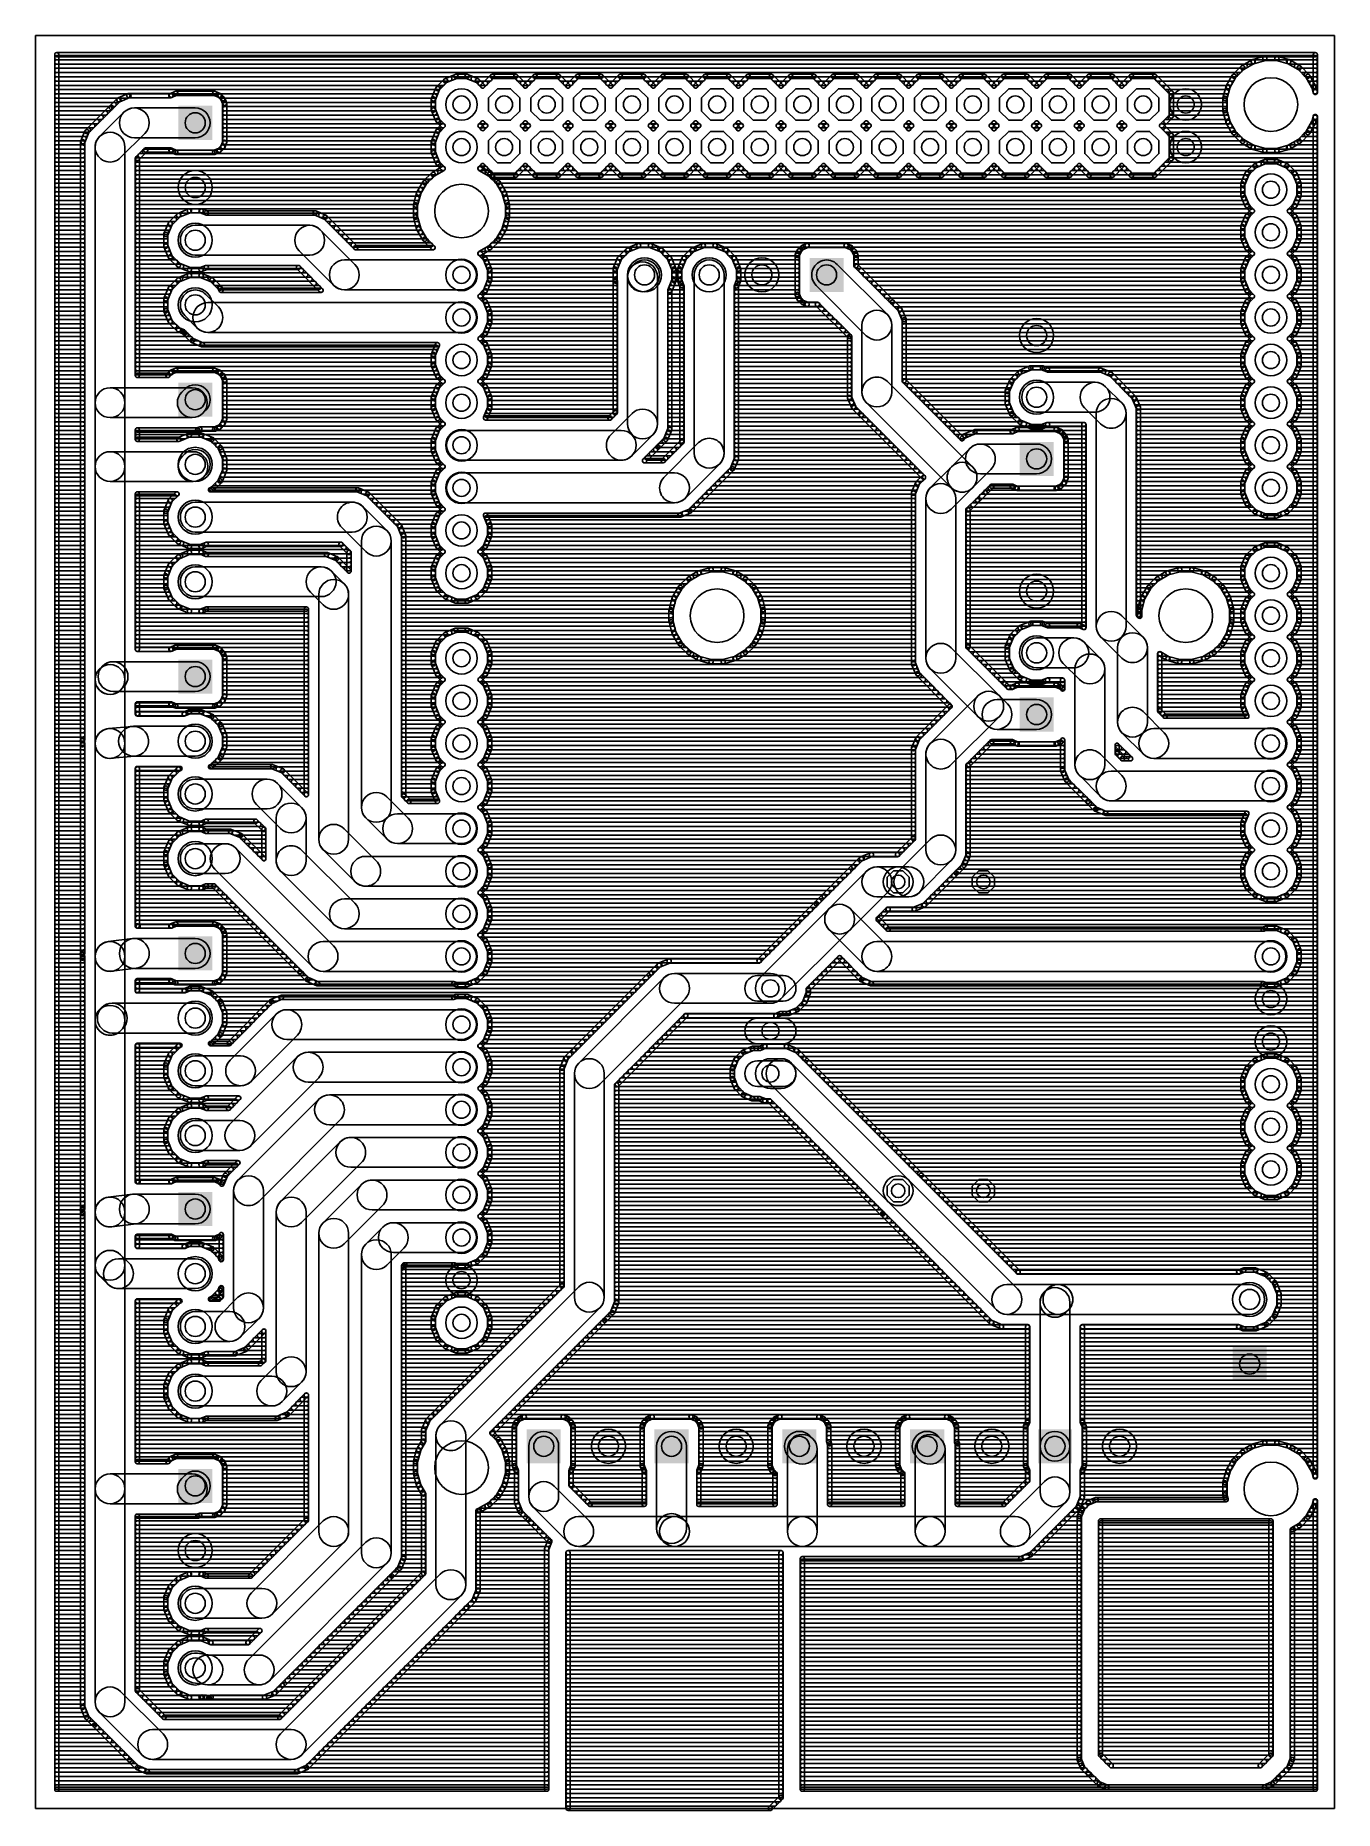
# Model space of a CAD drawing. Extents: x 5 to 83, y -5 to 101.
import ezdxf

# ---------------------------------------------------------------- set-up
doc = ezdxf.new("R2010")
doc.units = 0
for name, color, linetype in [('16', 175, 'CONTINUOUS'), ('17', 82, 'CONTINUOUS'), ('20', 30, 'CONTINUOUS'), ('44', 253, 'CONTINUOUS')]:
    doc.layers.add(name, color=color, linetype=linetype)

# ---------------------------------------------------------------- blocks, each defined once
blk = doc.blocks.new('ROUNDP')
blk.add_circle((0, 0), 0.5)
blk = doc.blocks.new('OCTAGONP')
blk.add_lwpolyline([(-0.5, -0.2071), (-0.5, 0.2071), (-0.2071, 0.5), (0.2071, 0.5), (0.5, 0.2071), (0.5, -0.2071), (0.2071, -0.5), (-0.2071, -0.5)], close=True)
blk = doc.blocks.new('LONGP100')
blk.add_lwpolyline([(-0.5, -0.5), (0.5, -0.5, 1), (0.5, 0.5), (-0.5, 0.5, 1)], format="xyb", close=True)
blk = doc.blocks.new('SQUAREP')
blk.add_solid([(-0.5, -0.5), (0.5, -0.5), (-0.5, 0.5), (0.5, 0.5)])

msp = doc.modelspace()

# ---------------------------------------------------------------- linework, layer by layer
at = {"layer": '16'}
for points in [[(6.477, -3.937), (6.477, 99.492, 1), (6.223, 99.492), (6.223, -3.937, 1)], [(6.35, 99.365), (81.387, 99.365, 1), (81.387, 99.619), (6.35, 99.619, 1)], [(81.26, 99.492), (81.26, 97.2394, 1), (81.514, 97.2394), (81.514, 99.492, 1)], [(6.35, 99.187), (81.387, 99.187, 1), (81.387, 99.441), (6.35, 99.441, 1)], [(6.35, 98.933), (77.6534, 98.933, 1), (77.6534, 99.187), (6.35, 99.187, 1)], [(6.35, 98.679), (77.2135, 98.679, 1), (77.2135, 98.933), (6.35, 98.933, 1)], [(6.35, 98.425), (76.8928, 98.425, 1), (76.8928, 98.679), (6.35, 98.679, 1)], [(76.966, 98.8047), (76.4553, 98.294, 1), (76.6349, 98.1144), (77.1456, 98.6251, 1)], [(77.6177, 99.1861), (76.9923, 98.8249, 1), (77.1193, 98.605), (77.7447, 98.9661, 1)], [(78.346, 99.3857), (77.6484, 99.1987, 1), (77.7141, 98.9534), (78.4117, 99.1403, 1)], [(79.1011, 99.39), (78.3789, 99.39, 1), (78.3789, 99.136), (79.1011, 99.136, 1)], [(79.8316, 99.1987), (79.134, 99.3857, 1), (79.0683, 99.1403), (79.7659, 98.9534, 1)], [(80.4877, 98.8249), (79.8623, 99.1861, 1), (79.7353, 98.9661), (80.3607, 98.605, 1)], [(79.8266, 98.933), (81.387, 98.933, 1), (81.387, 99.187), (79.8266, 99.187, 1)], [(80.2665, 98.679), (81.387, 98.679, 1), (81.387, 98.933), (80.2665, 98.933, 1)], [(81.0247, 98.294), (80.514, 98.8047, 1), (80.3344, 98.6251), (80.8451, 98.1144, 1)], [(80.5872, 98.425), (81.387, 98.425, 1), (81.387, 98.679), (80.5872, 98.679, 1)], [(6.35, 98.171), (76.6388, 98.171, 1), (76.6388, 98.425), (6.35, 98.425, 1)], [(6.35, 97.917), (29.7786, 97.917, 1), (29.7786, 98.171), (6.35, 98.171, 1)], [(6.35, 97.663), (29.3792, 97.663, 1), (29.3792, 97.917), (6.35, 97.917, 1)], [(6.35, 97.409), (29.1252, 97.409, 1), (29.1252, 97.663), (6.35, 97.663, 1)], [(6.35, 97.155), (28.9811, 97.155, 1), (28.9811, 97.409), (6.35, 97.409, 1)], [(28.9415, 97.5182), (28.6863, 96.9021, 1), (28.9209, 96.8049), (29.1761, 97.421, 1)], [(29.4406, 98.031), (28.969, 97.5594, 1), (29.1486, 97.3798), (29.6202, 97.8514, 1)], [(30.0979, 98.3137), (29.4818, 98.0585, 1), (29.579, 97.8238), (30.1951, 98.0791, 1)], [(30.8135, 98.3234), (30.1465, 98.3234, 1), (30.1465, 98.0694), (30.8135, 98.0694, 1)], [(31.4782, 98.0585), (30.8621, 98.3137, 1), (30.7649, 98.0791), (31.381, 97.8238, 1)], [(31.1814, 97.917), (32.1732, 97.917, 1), (32.1732, 98.171), (31.1814, 98.171, 1)], [(31.8398, 97.7106), (31.5194, 98.031, 1), (31.3398, 97.8514), (31.6602, 97.531, 1)], [(31.5808, 97.663), (31.9192, 97.663, 1), (31.9192, 97.917), (31.5808, 97.917, 1)], [(32.2358, 98.2862), (31.6602, 97.7106, 1), (31.8398, 97.531), (32.4154, 98.1066, 1)], [(33.7144, 98.3234), (32.3256, 98.3234, 1), (32.3256, 98.0694), (33.7144, 98.0694, 1)], [(34.3798, 97.7106), (33.8042, 98.2862, 1), (33.6246, 98.1066), (34.2002, 97.531, 1)], [(33.8668, 97.917), (34.7132, 97.917, 1), (34.7132, 98.171), (33.8668, 98.171, 1)], [(34.1208, 97.663), (34.4592, 97.663, 1), (34.4592, 97.917), (34.1208, 97.917, 1)], [(34.7758, 98.2862), (34.2002, 97.7106, 1), (34.3798, 97.531), (34.9554, 98.1066, 1)], [(36.2544, 98.3234), (34.8656, 98.3234, 1), (34.8656, 98.0694), (36.2544, 98.0694, 1)], [(36.9198, 97.7106), (36.3442, 98.2862, 1), (36.1646, 98.1066), (36.7402, 97.531, 1)], [(36.4068, 97.917), (37.2532, 97.917, 1), (37.2532, 98.171), (36.4068, 98.171, 1)], [(36.6608, 97.663), (36.9992, 97.663, 1), (36.9992, 97.917), (36.6608, 97.917, 1)], [(37.3158, 98.2862), (36.7402, 97.7106, 1), (36.9198, 97.531), (37.4954, 98.1066, 1)], [(38.7944, 98.3234), (37.4056, 98.3234, 1), (37.4056, 98.0694), (38.7944, 98.0694, 1)], [(39.4598, 97.7106), (38.8842, 98.2862, 1), (38.7046, 98.1066), (39.2802, 97.531, 1)], [(38.9468, 97.917), (39.7932, 97.917, 1), (39.7932, 98.171), (38.9468, 98.171, 1)], [(39.2008, 97.663), (39.5392, 97.663, 1), (39.5392, 97.917), (39.2008, 97.917, 1)], [(39.8558, 98.2862), (39.2802, 97.7106, 1), (39.4598, 97.531), (40.0354, 98.1066, 1)], [(41.3344, 98.3234), (39.9456, 98.3234, 1), (39.9456, 98.0694), (41.3344, 98.0694, 1)], [(41.9998, 97.7106), (41.4242, 98.2862, 1), (41.2446, 98.1066), (41.8202, 97.531, 1)], [(41.4868, 97.917), (42.3332, 97.917, 1), (42.3332, 98.171), (41.4868, 98.171, 1)], [(41.7408, 97.663), (42.0792, 97.663, 1), (42.0792, 97.917), (41.7408, 97.917, 1)], [(42.3958, 98.2862), (41.8202, 97.7106, 1), (41.9998, 97.531), (42.5754, 98.1066, 1)], [(43.8744, 98.3234), (42.4856, 98.3234, 1), (42.4856, 98.0694), (43.8744, 98.0694, 1)], [(44.5398, 97.7106), (43.9642, 98.2862, 1), (43.7846, 98.1066), (44.3602, 97.531, 1)], [(44.0268, 97.917), (44.8732, 97.917, 1), (44.8732, 98.171), (44.0268, 98.171, 1)], [(44.2808, 97.663), (44.6192, 97.663, 1), (44.6192, 97.917), (44.2808, 97.917, 1)], [(44.9358, 98.2862), (44.3602, 97.7106, 1), (44.5398, 97.531), (45.1154, 98.1066, 1)], [(46.4144, 98.3234), (45.0256, 98.3234, 1), (45.0256, 98.0694), (46.4144, 98.0694, 1)], [(47.0798, 97.7106), (46.5042, 98.2862, 1), (46.3246, 98.1066), (46.9002, 97.531, 1)], [(46.5668, 97.917), (47.4132, 97.917, 1), (47.4132, 98.171), (46.5668, 98.171, 1)], [(46.8208, 97.663), (47.1592, 97.663, 1), (47.1592, 97.917), (46.8208, 97.917, 1)], [(47.4758, 98.2862), (46.9002, 97.7106, 1), (47.0798, 97.531), (47.6554, 98.1066, 1)], [(48.9544, 98.3234), (47.5656, 98.3234, 1), (47.5656, 98.0694), (48.9544, 98.0694, 1)], [(49.6198, 97.7106), (49.0442, 98.2862, 1), (48.8646, 98.1066), (49.4402, 97.531, 1)], [(49.1068, 97.917), (49.9532, 97.917, 1), (49.9532, 98.171), (49.1068, 98.171, 1)], [(49.3608, 97.663), (49.6992, 97.663, 1), (49.6992, 97.917), (49.3608, 97.917, 1)], [(50.0158, 98.2862), (49.4402, 97.7106, 1), (49.6198, 97.531), (50.1954, 98.1066, 1)], [(51.4944, 98.3234), (50.1056, 98.3234, 1), (50.1056, 98.0694), (51.4944, 98.0694, 1)], [(52.1598, 97.7106), (51.5842, 98.2862, 1), (51.4046, 98.1066), (51.9802, 97.531, 1)], [(51.6468, 97.917), (52.4932, 97.917, 1), (52.4932, 98.171), (51.6468, 98.171, 1)], [(51.9008, 97.663), (52.2392, 97.663, 1), (52.2392, 97.917), (51.9008, 97.917, 1)], [(52.5558, 98.2862), (51.9802, 97.7106, 1), (52.1598, 97.531), (52.7354, 98.1066, 1)], [(54.0344, 98.3234), (52.6456, 98.3234, 1), (52.6456, 98.0694), (54.0344, 98.0694, 1)], [(54.6998, 97.7106), (54.1242, 98.2862, 1), (53.9446, 98.1066), (54.5202, 97.531, 1)], [(54.1868, 97.917), (55.0332, 97.917, 1), (55.0332, 98.171), (54.1868, 98.171, 1)], [(54.4408, 97.663), (54.7792, 97.663, 1), (54.7792, 97.917), (54.4408, 97.917, 1)], [(55.0958, 98.2862), (54.5202, 97.7106, 1), (54.6998, 97.531), (55.2754, 98.1066, 1)], [(56.5744, 98.3234), (55.1856, 98.3234, 1), (55.1856, 98.0694), (56.5744, 98.0694, 1)], [(57.2398, 97.7106), (56.6642, 98.2862, 1), (56.4846, 98.1066), (57.0602, 97.531, 1)], [(56.7268, 97.917), (57.5732, 97.917, 1), (57.5732, 98.171), (56.7268, 98.171, 1)], [(56.9808, 97.663), (57.3192, 97.663, 1), (57.3192, 97.917), (56.9808, 97.917, 1)], [(57.6358, 98.2862), (57.0602, 97.7106, 1), (57.2398, 97.531), (57.8154, 98.1066, 1)], [(59.1144, 98.3234), (57.7256, 98.3234, 1), (57.7256, 98.0694), (59.1144, 98.0694, 1)], [(59.7798, 97.7106), (59.2042, 98.2862, 1), (59.0246, 98.1066), (59.6002, 97.531, 1)], [(59.2668, 97.917), (60.1132, 97.917, 1), (60.1132, 98.171), (59.2668, 98.171, 1)], [(59.5208, 97.663), (59.8592, 97.663, 1), (59.8592, 97.917), (59.5208, 97.917, 1)], [(60.1758, 98.2862), (59.6002, 97.7106, 1), (59.7798, 97.531), (60.3554, 98.1066, 1)], [(61.6544, 98.3234), (60.2656, 98.3234, 1), (60.2656, 98.0694), (61.6544, 98.0694, 1)], [(62.3198, 97.7106), (61.7442, 98.2862, 1), (61.5646, 98.1066), (62.1402, 97.531, 1)], [(61.8068, 97.917), (62.6532, 97.917, 1), (62.6532, 98.171), (61.8068, 98.171, 1)], [(62.0608, 97.663), (62.3992, 97.663, 1), (62.3992, 97.917), (62.0608, 97.917, 1)], [(62.7158, 98.2862), (62.1402, 97.7106, 1), (62.3198, 97.531), (62.8954, 98.1066, 1)], [(64.1944, 98.3234), (62.8056, 98.3234, 1), (62.8056, 98.0694), (64.1944, 98.0694, 1)], [(64.8598, 97.7106), (64.2842, 98.2862, 1), (64.1046, 98.1066), (64.6802, 97.531, 1)], [(64.3468, 97.917), (65.1932, 97.917, 1), (65.1932, 98.171), (64.3468, 98.171, 1)], [(64.6008, 97.663), (64.9392, 97.663, 1), (64.9392, 97.917), (64.6008, 97.917, 1)], [(65.2558, 98.2862), (64.6802, 97.7106, 1), (64.8598, 97.531), (65.4354, 98.1066, 1)], [(66.7344, 98.3234), (65.3456, 98.3234, 1), (65.3456, 98.0694), (66.7344, 98.0694, 1)], [(67.3998, 97.7106), (66.8242, 98.2862, 1), (66.6446, 98.1066), (67.2202, 97.531, 1)], [(66.8868, 97.917), (67.7332, 97.917, 1), (67.7332, 98.171), (66.8868, 98.171, 1)], [(67.1408, 97.663), (67.4792, 97.663, 1), (67.4792, 97.917), (67.1408, 97.917, 1)], [(67.7958, 98.2862), (67.2202, 97.7106, 1), (67.3998, 97.531), (67.9754, 98.1066, 1)], [(69.2744, 98.3234), (67.8856, 98.3234, 1), (67.8856, 98.0694), (69.2744, 98.0694, 1)], [(69.9398, 97.7106), (69.3642, 98.2862, 1), (69.1846, 98.1066), (69.7602, 97.531, 1)], [(69.4268, 97.917), (70.2732, 97.917, 1), (70.2732, 98.171), (69.4268, 98.171, 1)], [(69.6808, 97.663), (70.0192, 97.663, 1), (70.0192, 97.917), (69.6808, 97.917, 1)], [(70.3358, 98.2862), (69.7602, 97.7106, 1), (69.9398, 97.531), (70.5154, 98.1066, 1)], [(71.8144, 98.3234), (70.4256, 98.3234, 1), (70.4256, 98.0694), (71.8144, 98.0694, 1)], [(72.8862, 97.3042), (71.9042, 98.2862, 1), (71.7246, 98.1066), (72.7066, 97.1246, 1)], [(71.9668, 97.917), (76.4525, 97.917, 1), (76.4525, 98.171), (71.9668, 98.171, 1)], [(72.2208, 97.663), (76.3059, 97.663, 1), (76.3059, 97.917), (72.2208, 97.917, 1)], [(72.4748, 97.409), (76.1725, 97.409, 1), (76.1725, 97.663), (72.4748, 97.663, 1)], [(72.7288, 97.155), (76.1044, 97.155, 1), (76.1044, 97.409), (72.7288, 97.409, 1)], [(76.0613, 97.6116), (75.8743, 96.914, 1), (76.1197, 96.8483), (76.3066, 97.5459, 1)], [(76.4351, 98.2677), (76.0739, 97.6423, 1), (76.2939, 97.5153), (76.655, 98.1407, 1)], [(80.8412, 98.171), (81.387, 98.171, 1), (81.387, 98.425), (80.8412, 98.425, 1)], [(81.4061, 97.6423), (81.0449, 98.2677, 1), (80.825, 98.1407), (81.1861, 97.5153, 1)], [(81.0275, 97.917), (81.387, 97.917, 1), (81.387, 98.171), (81.0275, 98.171, 1)], [(81.1741, 97.663), (81.387, 97.663, 1), (81.387, 97.917), (81.1741, 97.917, 1)], [(81.5097, 97.2722), (81.4187, 97.6116, 1), (81.1734, 97.5459), (81.2643, 97.2065, 1)], [(81.3075, 97.409), (81.387, 97.409, 1), (81.387, 97.663), (81.3075, 97.663, 1)], [(81.3756, 97.155), (81.387, 97.155, 1), (81.387, 97.409), (81.3756, 97.409, 1)], [(6.35, 96.901), (10.5881, 96.901, 1), (10.5881, 97.155), (6.35, 97.155, 1)], [(6.35, 96.647), (10.0201, 96.647, 1), (10.0201, 96.901), (6.35, 96.901, 1)], [(6.35, 96.393), (9.7661, 96.393, 1), (9.7661, 96.647), (6.35, 96.647, 1)], [(6.35, 96.139), (9.5121, 96.139, 1), (9.5121, 96.393), (6.35, 96.393, 1)], [(9.5049, 96.4384), (8.0571, 94.9906, 1), (8.2367, 94.811), (9.6845, 96.2588, 1)], [(10.1536, 93.3514), (11.6014, 94.7992, 1), (10.3442, 96.0564), (8.8964, 94.6086, 1)], [(9.9622, 96.8957), (9.5049, 96.4384, 1), (9.6845, 96.2588), (10.1418, 96.7161, 1)], [(10.6008, 97.1707), (10.0034, 96.9232, 1), (10.1006, 96.6886), (10.698, 96.9361, 1)], [(10.9728, 94.5388), (14.605, 94.5388, 1), (14.605, 96.3168), (10.9728, 96.3168, 1)], [(13.1569, 97.1804), (10.6494, 97.1804, 1), (10.6494, 96.9264), (13.1569, 96.9264, 1)], [(13.0819, 97.1581), (13.0671, 97.1432, 1), (13.2467, 96.9636), (13.2615, 96.9785, 1)], [(13.3939, 97.2977), (13.1231, 97.1856, 1), (13.2203, 96.9509), (13.4911, 97.0631, 1)], [(15.7675, 97.3074), (13.4425, 97.3074, 1), (13.4425, 97.0534), (15.7675, 97.0534, 1)], [(16.0869, 97.1856), (15.8161, 97.2977, 1), (15.7189, 97.0631), (15.9896, 96.9509, 1)], [(16.3353, 96.9509), (16.1281, 97.1581, 1), (15.9484, 96.9785), (16.1557, 96.7712, 1)], [(16.0785, 96.901), (28.8759, 96.901, 1), (28.8759, 97.155), (16.0785, 97.155, 1)], [(16.4749, 96.6389), (16.3628, 96.9097, 1), (16.1281, 96.8124), (16.2403, 96.5417, 1)], [(16.2815, 96.647), (28.8036, 96.647, 1), (28.8036, 96.901), (16.2815, 96.901, 1)], [(16.4846, 94.2653), (16.4846, 96.5903, 1), (16.2306, 96.5903), (16.2306, 94.2653, 1)], [(16.3576, 96.393), (28.8036, 96.393, 1), (28.8036, 96.647), (16.3576, 96.647, 1)], [(16.3576, 96.139), (28.8036, 96.139, 1), (28.8036, 96.393), (16.3576, 96.393, 1)], [(28.6766, 96.8535), (28.6766, 96.1865, 1), (28.9306, 96.1865), (28.9306, 96.8535, 1)], [(72.9234, 95.8256), (72.9234, 97.2144, 1), (72.6694, 97.2144), (72.6694, 95.8256, 1)], [(72.7964, 96.901), (76.0364, 96.901, 1), (76.0364, 97.155), (72.7964, 97.155, 1)], [(72.7964, 96.647), (75.997, 96.647, 1), (75.997, 96.901), (72.7964, 96.901, 1)], [(72.7964, 96.393), (75.997, 96.393, 1), (75.997, 96.647), (72.7964, 96.647, 1)], [(72.7964, 96.139), (75.997, 96.139, 1), (75.997, 96.393), (72.7964, 96.393, 1)], [(75.87, 96.8811), (75.87, 96.1589, 1), (76.124, 96.1589), (76.124, 96.8811, 1)], [(6.35, 95.885), (9.2581, 95.885, 1), (9.2581, 96.139), (6.35, 96.139, 1)], [(6.35, 95.631), (9.0041, 95.631, 1), (9.0041, 95.885), (6.35, 95.885, 1)], [(6.35, 95.377), (8.7501, 95.377, 1), (8.7501, 95.631), (6.35, 95.631, 1)], [(6.35, 95.123), (8.4961, 95.123, 1), (8.4961, 95.377), (6.35, 95.377, 1)], [(16.3576, 95.885), (28.8759, 95.885, 1), (28.8759, 96.139), (16.3576, 96.139, 1)], [(16.3576, 95.631), (28.9811, 95.631, 1), (28.9811, 95.885), (16.3576, 95.885, 1)], [(16.3576, 95.377), (29.1252, 95.377, 1), (29.1252, 95.631), (16.3576, 95.631, 1)], [(16.3576, 95.123), (29.3792, 95.123, 1), (29.3792, 95.377), (16.3576, 95.377, 1)], [(28.6863, 96.1379), (28.9415, 95.5218, 1), (29.1761, 95.619), (28.9209, 96.2351, 1)], [(28.969, 95.4806), (29.2894, 95.1602, 1), (29.469, 95.3398), (29.1486, 95.6602, 1)], [(29.2894, 95.3398), (28.969, 95.0194, 1), (29.1486, 94.8398), (29.469, 95.1602, 1)], [(31.6706, 95.1602), (31.8398, 95.3294, 1), (31.6602, 95.509), (31.491, 95.3398, 1)], [(31.8398, 95.1706), (31.6706, 95.3398, 1), (31.491, 95.1602), (31.6602, 94.991, 1)], [(31.5808, 95.123), (31.9192, 95.123, 1), (31.9192, 95.377), (31.5808, 95.377, 1)], [(31.6602, 95.3294), (31.8294, 95.1602, 1), (32.009, 95.3398), (31.8398, 95.509, 1)], [(31.8294, 95.3398), (31.6602, 95.1706, 1), (31.8398, 94.991), (32.009, 95.1602, 1)], [(34.2106, 95.1602), (34.3798, 95.3294, 1), (34.2002, 95.509), (34.031, 95.3398, 1)], [(34.3798, 95.1706), (34.2106, 95.3398, 1), (34.031, 95.1602), (34.2002, 94.991, 1)], [(34.1208, 95.123), (34.4592, 95.123, 1), (34.4592, 95.377), (34.1208, 95.377, 1)], [(34.2002, 95.3294), (34.3694, 95.1602, 1), (34.549, 95.3398), (34.3798, 95.509, 1)], [(34.3694, 95.3398), (34.2002, 95.1706, 1), (34.3798, 94.991), (34.549, 95.1602, 1)], [(36.7506, 95.1602), (36.9198, 95.3294, 1), (36.7402, 95.509), (36.571, 95.3398, 1)], [(36.9198, 95.1706), (36.7506, 95.3398, 1), (36.571, 95.1602), (36.7402, 94.991, 1)], [(36.6608, 95.123), (36.9992, 95.123, 1), (36.9992, 95.377), (36.6608, 95.377, 1)], [(36.7402, 95.3294), (36.9094, 95.1602, 1), (37.089, 95.3398), (36.9198, 95.509, 1)], [(36.9094, 95.3398), (36.7402, 95.1706, 1), (36.9198, 94.991), (37.089, 95.1602, 1)], [(39.2906, 95.1602), (39.4598, 95.3294, 1), (39.2802, 95.509), (39.111, 95.3398, 1)], [(39.4598, 95.1706), (39.2906, 95.3398, 1), (39.111, 95.1602), (39.2802, 94.991, 1)], [(39.2008, 95.123), (39.5392, 95.123, 1), (39.5392, 95.377), (39.2008, 95.377, 1)], [(39.2802, 95.3294), (39.4494, 95.1602, 1), (39.629, 95.3398), (39.4598, 95.509, 1)], [(39.4494, 95.3398), (39.2802, 95.1706, 1), (39.4598, 94.991), (39.629, 95.1602, 1)], [(41.8306, 95.1602), (41.9998, 95.3294, 1), (41.8202, 95.509), (41.651, 95.3398, 1)], [(41.9998, 95.1706), (41.8306, 95.3398, 1), (41.651, 95.1602), (41.8202, 94.991, 1)], [(41.7408, 95.123), (42.0792, 95.123, 1), (42.0792, 95.377), (41.7408, 95.377, 1)], [(41.8202, 95.3294), (41.9894, 95.1602, 1), (42.169, 95.3398), (41.9998, 95.509, 1)], [(41.9894, 95.3398), (41.8202, 95.1706, 1), (41.9998, 94.991), (42.169, 95.1602, 1)], [(44.3706, 95.1602), (44.5398, 95.3294, 1), (44.3602, 95.509), (44.191, 95.3398, 1)], [(44.5398, 95.1706), (44.3706, 95.3398, 1), (44.191, 95.1602), (44.3602, 94.991, 1)], [(44.2808, 95.123), (44.6192, 95.123, 1), (44.6192, 95.377), (44.2808, 95.377, 1)], [(44.3602, 95.3294), (44.5294, 95.1602, 1), (44.709, 95.3398), (44.5398, 95.509, 1)], [(44.5294, 95.3398), (44.3602, 95.1706, 1), (44.5398, 94.991), (44.709, 95.1602, 1)], [(46.9106, 95.1602), (47.0798, 95.3294, 1), (46.9002, 95.509), (46.731, 95.3398, 1)], [(47.0798, 95.1706), (46.9106, 95.3398, 1), (46.731, 95.1602), (46.9002, 94.991, 1)], [(46.8208, 95.123), (47.1592, 95.123, 1), (47.1592, 95.377), (46.8208, 95.377, 1)], [(46.9002, 95.3294), (47.0694, 95.1602, 1), (47.249, 95.3398), (47.0798, 95.509, 1)], [(47.0694, 95.3398), (46.9002, 95.1706, 1), (47.0798, 94.991), (47.249, 95.1602, 1)], [(49.4506, 95.1602), (49.6198, 95.3294, 1), (49.4402, 95.509), (49.271, 95.3398, 1)], [(49.6198, 95.1706), (49.4506, 95.3398, 1), (49.271, 95.1602), (49.4402, 94.991, 1)], [(49.3608, 95.123), (49.6992, 95.123, 1), (49.6992, 95.377), (49.3608, 95.377, 1)], [(49.4402, 95.3294), (49.6094, 95.1602, 1), (49.789, 95.3398), (49.6198, 95.509, 1)], [(49.6094, 95.3398), (49.4402, 95.1706, 1), (49.6198, 94.991), (49.789, 95.1602, 1)], [(51.9906, 95.1602), (52.1598, 95.3294, 1), (51.9802, 95.509), (51.811, 95.3398, 1)], [(52.1598, 95.1706), (51.9906, 95.3398, 1), (51.811, 95.1602), (51.9802, 94.991, 1)], [(51.9008, 95.123), (52.2392, 95.123, 1), (52.2392, 95.377), (51.9008, 95.377, 1)], [(51.9802, 95.3294), (52.1494, 95.1602, 1), (52.329, 95.3398), (52.1598, 95.509, 1)], [(52.1494, 95.3398), (51.9802, 95.1706, 1), (52.1598, 94.991), (52.329, 95.1602, 1)], [(54.5306, 95.1602), (54.6998, 95.3294, 1), (54.5202, 95.509), (54.351, 95.3398, 1)], [(54.6998, 95.1706), (54.5306, 95.3398, 1), (54.351, 95.1602), (54.5202, 94.991, 1)], [(54.4408, 95.123), (54.7792, 95.123, 1), (54.7792, 95.377), (54.4408, 95.377, 1)], [(54.5202, 95.3294), (54.6894, 95.1602, 1), (54.869, 95.3398), (54.6998, 95.509, 1)], [(54.6894, 95.3398), (54.5202, 95.1706, 1), (54.6998, 94.991), (54.869, 95.1602, 1)], [(57.0706, 95.1602), (57.2398, 95.3294, 1), (57.0602, 95.509), (56.891, 95.3398, 1)], [(57.2398, 95.1706), (57.0706, 95.3398, 1), (56.891, 95.1602), (57.0602, 94.991, 1)], [(56.9808, 95.123), (57.3192, 95.123, 1), (57.3192, 95.377), (56.9808, 95.377, 1)], [(57.0602, 95.3294), (57.2294, 95.1602, 1), (57.409, 95.3398), (57.2398, 95.509, 1)], [(57.2294, 95.3398), (57.0602, 95.1706, 1), (57.2398, 94.991), (57.409, 95.1602, 1)], [(59.6106, 95.1602), (59.7798, 95.3294, 1), (59.6002, 95.509), (59.431, 95.3398, 1)], [(59.7798, 95.1706), (59.6106, 95.3398, 1), (59.431, 95.1602), (59.6002, 94.991, 1)], [(59.5208, 95.123), (59.8592, 95.123, 1), (59.8592, 95.377), (59.5208, 95.377, 1)], [(59.6002, 95.3294), (59.7694, 95.1602, 1), (59.949, 95.3398), (59.7798, 95.509, 1)], [(59.7694, 95.3398), (59.6002, 95.1706, 1), (59.7798, 94.991), (59.949, 95.1602, 1)], [(62.1506, 95.1602), (62.3198, 95.3294, 1), (62.1402, 95.509), (61.971, 95.3398, 1)], [(62.3198, 95.1706), (62.1506, 95.3398, 1), (61.971, 95.1602), (62.1402, 94.991, 1)], [(62.0608, 95.123), (62.3992, 95.123, 1), (62.3992, 95.377), (62.0608, 95.377, 1)], [(62.1402, 95.3294), (62.3094, 95.1602, 1), (62.489, 95.3398), (62.3198, 95.509, 1)], [(62.3094, 95.3398), (62.1402, 95.1706, 1), (62.3198, 94.991), (62.489, 95.1602, 1)], [(64.6906, 95.1602), (64.8598, 95.3294, 1), (64.6802, 95.509), (64.511, 95.3398, 1)], [(64.8598, 95.1706), (64.6906, 95.3398, 1), (64.511, 95.1602), (64.6802, 94.991, 1)], [(64.6008, 95.123), (64.9392, 95.123, 1), (64.9392, 95.377), (64.6008, 95.377, 1)], [(64.6802, 95.3294), (64.8494, 95.1602, 1), (65.029, 95.3398), (64.8598, 95.509, 1)], [(64.8494, 95.3398), (64.6802, 95.1706, 1), (64.8598, 94.991), (65.029, 95.1602, 1)], [(67.2306, 95.1602), (67.3998, 95.3294, 1), (67.2202, 95.509), (67.051, 95.3398, 1)], [(67.3998, 95.1706), (67.2306, 95.3398, 1), (67.051, 95.1602), (67.2202, 94.991, 1)], [(67.1408, 95.123), (67.4792, 95.123, 1), (67.4792, 95.377), (67.1408, 95.377, 1)], [(67.2202, 95.3294), (67.3894, 95.1602, 1), (67.569, 95.3398), (67.3998, 95.509, 1)], [(67.3894, 95.3398), (67.2202, 95.1706, 1), (67.3998, 94.991), (67.569, 95.1602, 1)], [(69.7706, 95.1602), (69.9398, 95.3294, 1), (69.7602, 95.509), (69.591, 95.3398, 1)], [(69.9398, 95.1706), (69.7706, 95.3398, 1), (69.591, 95.1602), (69.7602, 94.991, 1)], [(69.6808, 95.123), (70.0192, 95.123, 1), (70.0192, 95.377), (69.6808, 95.377, 1)], [(69.7602, 95.3294), (69.9294, 95.1602, 1), (70.109, 95.3398), (69.9398, 95.509, 1)], [(69.9294, 95.3398), (69.7602, 95.1706, 1), (69.9398, 94.991), (70.109, 95.1602, 1)], [(72.3106, 95.1602), (72.8862, 95.7358, 1), (72.7066, 95.9154), (72.131, 95.3398, 1)], [(72.8862, 94.7642), (72.3106, 95.3398, 1), (72.131, 95.1602), (72.7066, 94.5846, 1)], [(72.2208, 95.123), (76.3059, 95.123, 1), (76.3059, 95.377), (72.2208, 95.377, 1)], [(72.4748, 95.377), (76.1725, 95.377, 1), (76.1725, 95.631), (72.4748, 95.631, 1)], [(72.7288, 95.631), (76.1044, 95.631, 1), (76.1044, 95.885), (72.7288, 95.885, 1)], [(72.7964, 95.885), (76.0364, 95.885, 1), (76.0364, 96.139), (72.7964, 96.139, 1)], [(75.8743, 96.126), (76.0613, 95.4284, 1), (76.3066, 95.4941), (76.1197, 96.1917, 1)], [(76.0739, 95.3977), (76.4351, 94.7723, 1), (76.655, 94.8993), (76.2939, 95.5247, 1)], [(81.0449, 94.7723), (81.4061, 95.3977, 1), (81.1861, 95.5247), (80.825, 94.8993, 1)], [(81.1741, 95.123), (81.387, 95.123, 1), (81.387, 95.377), (81.1741, 95.377, 1)], [(81.4187, 95.4284), (81.5097, 95.7678, 1), (81.2643, 95.8335), (81.1734, 95.4941, 1)], [(81.3075, 95.377), (81.387, 95.377, 1), (81.387, 95.631), (81.3075, 95.631, 1)], [(81.3756, 95.631), (81.387, 95.631, 1), (81.387, 95.885), (81.3756, 95.885, 1)], [(81.26, 95.8006), (81.26, 14.6894, 1), (81.514, 14.6894), (81.514, 95.8006, 1)], [(6.35, 94.869), (8.2421, 94.869, 1), (8.2421, 95.123), (6.35, 95.123, 1)], [(6.35, 94.615), (8.0811, 94.615, 1), (8.0811, 94.869), (6.35, 94.869, 1)], [(6.35, 94.361), (7.9759, 94.361, 1), (7.9759, 94.615), (6.35, 94.615, 1)], [(6.35, 94.107), (7.8994, 94.107, 1), (7.8994, 94.361), (6.35, 94.361, 1)], [(8.0295, 94.9494), (7.7821, 94.352, 1), (8.0167, 94.2547), (8.2642, 94.8522, 1)], [(7.7724, 94.3034), (7.7724, 58.6646, 1), (8.0264, 58.6646), (8.0264, 94.3034, 1)], [(10.414, 78.74), (10.414, 93.98, 1), (8.636, 93.98), (8.636, 78.74, 1)], [(16.3628, 93.9459), (16.4749, 94.2167, 1), (16.2403, 94.3139), (16.1281, 94.0431, 1)], [(16.3446, 94.107), (28.8036, 94.107, 1), (28.8036, 94.361), (16.3446, 94.361, 1)], [(16.3576, 94.869), (29.1252, 94.869, 1), (29.1252, 95.123), (16.3576, 95.123, 1)], [(16.3576, 94.615), (28.9811, 94.615, 1), (28.9811, 94.869), (16.3576, 94.869, 1)], [(16.3576, 94.361), (28.8759, 94.361, 1), (28.8759, 94.615), (16.3576, 94.615, 1)], [(28.9415, 94.9782), (28.6863, 94.3621, 1), (28.9209, 94.2649), (29.1761, 94.881, 1)], [(28.6766, 94.3135), (28.6766, 93.6465, 1), (28.9306, 93.6465), (28.9306, 94.3135, 1)], [(72.4748, 94.869), (76.4525, 94.869, 1), (76.4525, 95.123), (72.4748, 95.123, 1)], [(72.7288, 94.615), (76.6388, 94.615, 1), (76.6388, 94.869), (72.7288, 94.869, 1)], [(72.9234, 93.2856), (72.9234, 94.6744, 1), (72.6694, 94.6744), (72.6694, 93.2856, 1)], [(72.7964, 94.361), (76.8928, 94.361, 1), (76.8928, 94.615), (72.7964, 94.615, 1)], [(72.7964, 94.107), (77.2135, 94.107, 1), (77.2135, 94.361), (72.7964, 94.361, 1)], [(76.4553, 94.746), (76.966, 94.2353, 1), (77.1456, 94.4149), (76.6349, 94.9256, 1)], [(76.9923, 94.2151), (77.6177, 93.8539, 1), (77.7447, 94.0739), (77.1193, 94.435, 1)], [(79.8623, 93.8539), (80.4877, 94.2151, 1), (80.3607, 94.435), (79.7353, 94.0739, 1)], [(80.2665, 94.107), (81.387, 94.107, 1), (81.387, 94.361), (80.2665, 94.361, 1)], [(80.514, 94.2353), (81.0247, 94.746, 1), (80.8451, 94.9256), (80.3344, 94.4149, 1)], [(80.5872, 94.361), (81.387, 94.361, 1), (81.387, 94.615), (80.5872, 94.615, 1)], [(80.8412, 94.615), (81.387, 94.615, 1), (81.387, 94.869), (80.8412, 94.869, 1)], [(81.0275, 94.869), (81.387, 94.869, 1), (81.387, 95.123), (81.0275, 95.123, 1)], [(6.35, 93.853), (7.8994, 93.853, 1), (7.8994, 94.107), (6.35, 94.107, 1)], [(6.35, 93.599), (7.8994, 93.599, 1), (7.8994, 93.853), (6.35, 93.853, 1)], [(6.35, 93.345), (7.8994, 93.345, 1), (7.8994, 93.599), (6.35, 93.599, 1)], [(6.35, 93.091), (7.8994, 93.091, 1), (7.8994, 93.345), (6.35, 93.345, 1)], [(11.2404, 93.2168), (11.7359, 93.7124, 1), (11.5563, 93.892), (11.0608, 93.3965, 1)], [(11.2776, 80.3656), (11.2776, 93.3067, 1), (11.0236, 93.3067), (11.0236, 80.3656, 1)], [(11.1506, 93.091), (28.9811, 93.091, 1), (28.9811, 93.345), (11.1506, 93.345, 1)], [(11.3159, 93.345), (28.8759, 93.345, 1), (28.8759, 93.599), (11.3159, 93.599, 1)], [(11.5699, 93.599), (13.3198, 93.599, 1), (13.3198, 93.853), (11.5699, 93.853, 1)], [(11.6461, 93.6752), (13.1569, 93.6752, 1), (13.1569, 93.9292), (11.6461, 93.9292, 1)], [(13.0671, 93.7124), (13.0819, 93.6975, 1), (13.2615, 93.8771), (13.2467, 93.892, 1)], [(13.1231, 93.67), (13.3939, 93.5579, 1), (13.4911, 93.7925), (13.2203, 93.9047, 1)], [(13.4425, 93.5482), (15.7675, 93.5482, 1), (15.7675, 93.8022), (13.4425, 93.8022, 1)], [(15.8161, 93.5579), (16.0869, 93.67, 1), (15.9896, 93.9047), (15.7189, 93.7925, 1)], [(15.8902, 93.599), (28.8036, 93.599, 1), (28.8036, 93.853), (15.8902, 93.853, 1)], [(16.1281, 93.6975), (16.3353, 93.9047, 1), (16.1557, 94.0843), (15.9484, 93.8771, 1)], [(16.2309, 93.853), (28.8036, 93.853, 1), (28.8036, 94.107), (16.2309, 94.107, 1)], [(28.6863, 93.5979), (28.9415, 92.9818, 1), (29.1761, 93.079), (28.9209, 93.6951, 1)], [(28.969, 92.9406), (29.2946, 92.615, 1), (29.4742, 92.7946), (29.1486, 93.1202, 1)], [(71.9042, 92.2138), (72.8862, 93.1958, 1), (72.7066, 93.3754), (71.7246, 92.3934, 1)], [(72.7288, 93.091), (81.387, 93.091, 1), (81.387, 93.345), (72.7288, 93.345, 1)], [(72.7964, 93.853), (77.6534, 93.853, 1), (77.6534, 94.107), (72.7964, 94.107, 1)], [(72.7964, 93.599), (81.387, 93.599, 1), (81.387, 93.853), (72.7964, 93.853, 1)], [(72.7964, 93.345), (81.387, 93.345, 1), (81.387, 93.599), (72.7964, 93.599, 1)], [(77.6484, 93.8413), (78.346, 93.6543, 1), (78.4117, 93.8997), (77.7141, 94.0866, 1)], [(78.3579, 93.2337), (77.7418, 92.9785, 1), (77.839, 92.7438), (78.4551, 92.9991, 1)], [(78.3789, 93.65), (79.1011, 93.65, 1), (79.1011, 93.904), (78.3789, 93.904, 1)], [(79.0735, 93.2434), (78.4065, 93.2434, 1), (78.4065, 92.9894), (79.0735, 92.9894, 1)], [(79.7382, 92.9785), (79.1221, 93.2337, 1), (79.0249, 92.9991), (79.641, 92.7438, 1)], [(79.134, 93.6543), (79.8316, 93.8413, 1), (79.7659, 94.0866), (79.0683, 93.8997, 1)], [(79.8266, 93.853), (81.387, 93.853, 1), (81.387, 94.107), (79.8266, 94.107, 1)], [(6.35, 92.837), (7.8994, 92.837, 1), (7.8994, 93.091), (6.35, 93.091, 1)], [(6.35, 92.583), (7.8994, 92.583, 1), (7.8994, 92.837), (6.35, 92.837, 1)], [(6.35, 92.329), (7.8994, 92.329, 1), (7.8994, 92.583), (6.35, 92.583, 1)], [(6.35, 92.075), (7.8994, 92.075, 1), (7.8994, 92.329), (6.35, 92.329, 1)], [(11.1506, 92.837), (29.1252, 92.837, 1), (29.1252, 93.091), (11.1506, 93.091, 1)], [(11.1506, 92.583), (29.3792, 92.583, 1), (29.3792, 92.837), (11.1506, 92.837, 1)], [(11.1506, 92.329), (28.9535, 92.329, 1), (28.9535, 92.583), (11.1506, 92.583, 1)], [(11.1506, 92.075), (28.6328, 92.075, 1), (28.6328, 92.329), (11.1506, 92.329, 1)], [(28.706, 92.4547), (28.1953, 91.944, 1), (28.3749, 91.7644), (28.8856, 92.2751, 1)], [(29.3209, 92.8148), (28.7323, 92.4749, 1), (28.8593, 92.255), (29.4479, 92.5948, 1)], [(31.6654, 92.615), (31.8398, 92.7894, 1), (31.6602, 92.969), (31.4858, 92.7946, 1)], [(32.2277, 92.4749), (31.6391, 92.8148, 1), (31.5121, 92.5948), (32.1007, 92.255, 1)], [(31.5808, 92.583), (31.9192, 92.583, 1), (31.9192, 92.837), (31.5808, 92.837, 1)], [(31.6602, 92.7894), (32.2358, 92.2138, 1), (32.4154, 92.3934), (31.8398, 92.969, 1)], [(32.0065, 92.329), (32.1732, 92.329, 1), (32.1732, 92.583), (32.0065, 92.583, 1)], [(32.7647, 91.944), (32.254, 92.4547, 1), (32.0744, 92.2751), (32.5851, 91.7644, 1)], [(32.3256, 92.1766), (33.7144, 92.1766, 1), (33.7144, 92.4306), (32.3256, 92.4306, 1)], [(32.3272, 92.075), (77.2411, 92.075, 1), (77.2411, 92.329), (32.3272, 92.329, 1)], [(33.8042, 92.2138), (34.3798, 92.7894, 1), (34.2002, 92.969), (33.6246, 92.3934, 1)], [(33.8668, 92.329), (34.7132, 92.329, 1), (34.7132, 92.583), (33.8668, 92.583, 1)], [(34.1208, 92.583), (34.4592, 92.583, 1), (34.4592, 92.837), (34.1208, 92.837, 1)], [(34.2002, 92.7894), (34.7758, 92.2138, 1), (34.9554, 92.3934), (34.3798, 92.969, 1)], [(34.8656, 92.1766), (36.2544, 92.1766, 1), (36.2544, 92.4306), (34.8656, 92.4306, 1)], [(36.3442, 92.2138), (36.9198, 92.7894, 1), (36.7402, 92.969), (36.1646, 92.3934, 1)], [(36.4068, 92.329), (37.2532, 92.329, 1), (37.2532, 92.583), (36.4068, 92.583, 1)], [(36.6608, 92.583), (36.9992, 92.583, 1), (36.9992, 92.837), (36.6608, 92.837, 1)], [(36.7402, 92.7894), (37.3158, 92.2138, 1), (37.4954, 92.3934), (36.9198, 92.969, 1)], [(37.4056, 92.1766), (38.7944, 92.1766, 1), (38.7944, 92.4306), (37.4056, 92.4306, 1)], [(38.8842, 92.2138), (39.4598, 92.7894, 1), (39.2802, 92.969), (38.7046, 92.3934, 1)], [(38.9468, 92.329), (39.7932, 92.329, 1), (39.7932, 92.583), (38.9468, 92.583, 1)], [(39.2008, 92.583), (39.5392, 92.583, 1), (39.5392, 92.837), (39.2008, 92.837, 1)], [(39.2802, 92.7894), (39.8558, 92.2138, 1), (40.0354, 92.3934), (39.4598, 92.969, 1)], [(39.9456, 92.1766), (41.3344, 92.1766, 1), (41.3344, 92.4306), (39.9456, 92.4306, 1)], [(41.4242, 92.2138), (41.9998, 92.7894, 1), (41.8202, 92.969), (41.2446, 92.3934, 1)], [(41.4868, 92.329), (42.3332, 92.329, 1), (42.3332, 92.583), (41.4868, 92.583, 1)], [(41.7408, 92.583), (42.0792, 92.583, 1), (42.0792, 92.837), (41.7408, 92.837, 1)], [(41.8202, 92.7894), (42.3958, 92.2138, 1), (42.5754, 92.3934), (41.9998, 92.969, 1)], [(42.4856, 92.1766), (43.8744, 92.1766, 1), (43.8744, 92.4306), (42.4856, 92.4306, 1)], [(43.9642, 92.2138), (44.5398, 92.7894, 1), (44.3602, 92.969), (43.7846, 92.3934, 1)], [(44.0268, 92.329), (44.8732, 92.329, 1), (44.8732, 92.583), (44.0268, 92.583, 1)], [(44.2808, 92.583), (44.6192, 92.583, 1), (44.6192, 92.837), (44.2808, 92.837, 1)], [(44.3602, 92.7894), (44.9358, 92.2138, 1), (45.1154, 92.3934), (44.5398, 92.969, 1)], [(45.0256, 92.1766), (46.4144, 92.1766, 1), (46.4144, 92.4306), (45.0256, 92.4306, 1)], [(46.5042, 92.2138), (47.0798, 92.7894, 1), (46.9002, 92.969), (46.3246, 92.3934, 1)], [(46.5668, 92.329), (47.4132, 92.329, 1), (47.4132, 92.583), (46.5668, 92.583, 1)], [(46.8208, 92.583), (47.1592, 92.583, 1), (47.1592, 92.837), (46.8208, 92.837, 1)], [(46.9002, 92.7894), (47.4758, 92.2138, 1), (47.6554, 92.3934), (47.0798, 92.969, 1)], [(47.5656, 92.1766), (48.9544, 92.1766, 1), (48.9544, 92.4306), (47.5656, 92.4306, 1)], [(49.0442, 92.2138), (49.6198, 92.7894, 1), (49.4402, 92.969), (48.8646, 92.3934, 1)], [(49.1068, 92.329), (49.9532, 92.329, 1), (49.9532, 92.583), (49.1068, 92.583, 1)], [(49.3608, 92.583), (49.6992, 92.583, 1), (49.6992, 92.837), (49.3608, 92.837, 1)], [(49.4402, 92.7894), (50.0158, 92.2138, 1), (50.1954, 92.3934), (49.6198, 92.969, 1)], [(50.1056, 92.1766), (51.4944, 92.1766, 1), (51.4944, 92.4306), (50.1056, 92.4306, 1)], [(51.5842, 92.2138), (52.1598, 92.7894, 1), (51.9802, 92.969), (51.4046, 92.3934, 1)], [(51.6468, 92.329), (52.4932, 92.329, 1), (52.4932, 92.583), (51.6468, 92.583, 1)], [(51.9008, 92.583), (52.2392, 92.583, 1), (52.2392, 92.837), (51.9008, 92.837, 1)], [(51.9802, 92.7894), (52.5558, 92.2138, 1), (52.7354, 92.3934), (52.1598, 92.969, 1)], [(52.6456, 92.1766), (54.0344, 92.1766, 1), (54.0344, 92.4306), (52.6456, 92.4306, 1)], [(54.1242, 92.2138), (54.6998, 92.7894, 1), (54.5202, 92.969), (53.9446, 92.3934, 1)], [(54.1868, 92.329), (55.0332, 92.329, 1), (55.0332, 92.583), (54.1868, 92.583, 1)], [(54.4408, 92.583), (54.7792, 92.583, 1), (54.7792, 92.837), (54.4408, 92.837, 1)], [(54.5202, 92.7894), (55.0958, 92.2138, 1), (55.2754, 92.3934), (54.6998, 92.969, 1)], [(55.1856, 92.1766), (56.5744, 92.1766, 1), (56.5744, 92.4306), (55.1856, 92.4306, 1)], [(56.6642, 92.2138), (57.2398, 92.7894, 1), (57.0602, 92.969), (56.4846, 92.3934, 1)], [(56.7268, 92.329), (57.5732, 92.329, 1), (57.5732, 92.583), (56.7268, 92.583, 1)], [(56.9808, 92.583), (57.3192, 92.583, 1), (57.3192, 92.837), (56.9808, 92.837, 1)], [(57.0602, 92.7894), (57.6358, 92.2138, 1), (57.8154, 92.3934), (57.2398, 92.969, 1)], [(57.7256, 92.1766), (59.1144, 92.1766, 1), (59.1144, 92.4306), (57.7256, 92.4306, 1)], [(59.2042, 92.2138), (59.7798, 92.7894, 1), (59.6002, 92.969), (59.0246, 92.3934, 1)], [(59.2668, 92.329), (60.1132, 92.329, 1), (60.1132, 92.583), (59.2668, 92.583, 1)], [(59.5208, 92.583), (59.8592, 92.583, 1), (59.8592, 92.837), (59.5208, 92.837, 1)], [(59.6002, 92.7894), (60.1758, 92.2138, 1), (60.3554, 92.3934), (59.7798, 92.969, 1)], [(60.2656, 92.1766), (61.6544, 92.1766, 1), (61.6544, 92.4306), (60.2656, 92.4306, 1)], [(61.7442, 92.2138), (62.3198, 92.7894, 1), (62.1402, 92.969), (61.5646, 92.3934, 1)], [(61.8068, 92.329), (62.6532, 92.329, 1), (62.6532, 92.583), (61.8068, 92.583, 1)], [(62.0608, 92.583), (62.3992, 92.583, 1), (62.3992, 92.837), (62.0608, 92.837, 1)], [(62.1402, 92.7894), (62.7158, 92.2138, 1), (62.8954, 92.3934), (62.3198, 92.969, 1)], [(62.8056, 92.1766), (64.1944, 92.1766, 1), (64.1944, 92.4306), (62.8056, 92.4306, 1)], [(64.2842, 92.2138), (64.8598, 92.7894, 1), (64.6802, 92.969), (64.1046, 92.3934, 1)], [(64.3468, 92.329), (65.1932, 92.329, 1), (65.1932, 92.583), (64.3468, 92.583, 1)], [(64.6008, 92.583), (64.9392, 92.583, 1), (64.9392, 92.837), (64.6008, 92.837, 1)], [(64.6802, 92.7894), (65.2558, 92.2138, 1), (65.4354, 92.3934), (64.8598, 92.969, 1)], [(65.3456, 92.1766), (66.7344, 92.1766, 1), (66.7344, 92.4306), (65.3456, 92.4306, 1)], [(66.8242, 92.2138), (67.3998, 92.7894, 1), (67.2202, 92.969), (66.6446, 92.3934, 1)], [(66.8868, 92.329), (67.7332, 92.329, 1), (67.7332, 92.583), (66.8868, 92.583, 1)], [(67.1408, 92.583), (67.4792, 92.583, 1), (67.4792, 92.837), (67.1408, 92.837, 1)], [(67.2202, 92.7894), (67.7958, 92.2138, 1), (67.9754, 92.3934), (67.3998, 92.969, 1)], [(67.8856, 92.1766), (69.2744, 92.1766, 1), (69.2744, 92.4306), (67.8856, 92.4306, 1)], [(69.3642, 92.2138), (69.9398, 92.7894, 1), (69.7602, 92.969), (69.1846, 92.3934, 1)], [(69.4268, 92.329), (70.2732, 92.329, 1), (70.2732, 92.583), (69.4268, 92.583, 1)], [(69.6808, 92.583), (70.0192, 92.583, 1), (70.0192, 92.837), (69.6808, 92.837, 1)], [(69.7602, 92.7894), (70.3358, 92.2138, 1), (70.5154, 92.3934), (69.9398, 92.969, 1)], [(70.4256, 92.1766), (71.8144, 92.1766, 1), (71.8144, 92.4306), (70.4256, 92.4306, 1)], [(71.9668, 92.329), (77.3852, 92.329, 1), (77.3852, 92.583), (71.9668, 92.583, 1)], [(72.2208, 92.583), (77.6392, 92.583, 1), (77.6392, 92.837), (72.2208, 92.837, 1)], [(72.4748, 92.837), (78.0386, 92.837, 1), (78.0386, 93.091), (72.4748, 93.091, 1)], [(77.2015, 92.4382), (76.9463, 91.8221, 1), (77.1809, 91.7249), (77.4361, 92.341, 1)], [(77.7006, 92.951), (77.229, 92.4794, 1), (77.4086, 92.2998), (77.8802, 92.7714, 1)], [(79.4414, 92.837), (81.387, 92.837, 1), (81.387, 93.091), (79.4414, 93.091, 1)], [(80.251, 92.4794), (79.7794, 92.951, 1), (79.5998, 92.7714), (80.0714, 92.2998, 1)], [(79.8408, 92.583), (81.387, 92.583, 1), (81.387, 92.837), (79.8408, 92.837, 1)], [(80.0948, 92.329), (81.387, 92.329, 1), (81.387, 92.583), (80.0948, 92.583, 1)], [(80.5337, 91.8221), (80.2785, 92.4382, 1), (80.0438, 92.341), (80.2991, 91.7249, 1)], [(80.2389, 92.075), (81.387, 92.075, 1), (81.387, 92.329), (80.2389, 92.329, 1)], [(6.35, 91.821), (7.8994, 91.821, 1), (7.8994, 92.075), (6.35, 92.075, 1)], [(6.35, 91.567), (7.8994, 91.567, 1), (7.8994, 91.821), (6.35, 91.821, 1)], [(6.35, 91.313), (7.8994, 91.313, 1), (7.8994, 91.567), (6.35, 91.567, 1)], [(6.35, 91.059), (7.8994, 91.059, 1), (7.8994, 91.313), (6.35, 91.313, 1)], [(6.35, 90.805), (7.8994, 90.805, 1), (7.8994, 91.059), (6.35, 91.059, 1)], [(11.1506, 91.821), (28.3788, 91.821, 1), (28.3788, 92.075), (11.1506, 92.075, 1)], [(11.1506, 91.567), (28.1925, 91.567, 1), (28.1925, 91.821), (11.1506, 91.821, 1)], [(11.1506, 91.313), (28.0459, 91.313, 1), (28.0459, 91.567), (11.1506, 91.567, 1)], [(11.1506, 91.059), (27.9125, 91.059, 1), (27.9125, 91.313), (11.1506, 91.313, 1)], [(11.1506, 90.805), (27.8444, 90.805, 1), (27.8444, 91.059), (11.1506, 91.059, 1)], [(27.8013, 91.2616), (27.6143, 90.564, 1), (27.8597, 90.4983), (28.0466, 91.1959, 1)], [(28.1751, 91.9177), (27.8139, 91.2923, 1), (28.0339, 91.1653), (28.395, 91.7907, 1)], [(32.5812, 91.821), (77.1359, 91.821, 1), (77.1359, 92.075), (32.5812, 92.075, 1)], [(33.1461, 91.2923), (32.7849, 91.9177, 1), (32.565, 91.7907), (32.9261, 91.1653, 1)], [(32.7675, 91.567), (77.0636, 91.567, 1), (77.0636, 91.821), (32.7675, 91.821, 1)], [(32.9141, 91.313), (77.0636, 91.313, 1), (77.0636, 91.567), (32.9141, 91.567, 1)], [(33.3457, 90.564), (33.1587, 91.2616, 1), (32.9134, 91.1959), (33.1003, 90.4983, 1)], [(33.0475, 91.059), (77.0636, 91.059, 1), (77.0636, 91.313), (33.0475, 91.313, 1)], [(33.1156, 90.805), (77.1359, 90.805, 1), (77.1359, 91.059), (33.1156, 91.059, 1)], [(76.9366, 91.7735), (76.9366, 91.1065, 1), (77.1906, 91.1065), (77.1906, 91.7735, 1)], [(76.9463, 91.0579), (77.2015, 90.4418, 1), (77.4361, 90.539), (77.1809, 91.1551, 1)], [(80.2785, 90.4418), (80.5337, 91.0579, 1), (80.2991, 91.1551), (80.0438, 90.539, 1)], [(80.3441, 91.821), (81.387, 91.821, 1), (81.387, 92.075), (80.3441, 92.075, 1)], [(80.3441, 90.805), (81.387, 90.805, 1), (81.387, 91.059), (80.3441, 91.059, 1)], [(80.5434, 91.1065), (80.5434, 91.7735, 1), (80.2894, 91.7735), (80.2894, 91.1065, 1)], [(80.4164, 91.567), (81.387, 91.567, 1), (81.387, 91.821), (80.4164, 91.821, 1)], [(80.4164, 91.313), (81.387, 91.313, 1), (81.387, 91.567), (80.4164, 91.567, 1)], [(80.4164, 91.059), (81.387, 91.059, 1), (81.387, 91.313), (80.4164, 91.313, 1)], [(6.35, 90.551), (7.8994, 90.551, 1), (7.8994, 90.805), (6.35, 90.805, 1)], [(6.35, 90.297), (7.8994, 90.297, 1), (7.8994, 90.551), (6.35, 90.551, 1)], [(6.35, 90.043), (7.8994, 90.043, 1), (7.8994, 90.297), (6.35, 90.297, 1)], [(6.35, 89.789), (7.8994, 89.789, 1), (7.8994, 90.043), (6.35, 90.043, 1)], [(11.1506, 90.551), (27.7764, 90.551, 1), (27.7764, 90.805), (11.1506, 90.805, 1)], [(11.1506, 90.297), (27.737, 90.297, 1), (27.737, 90.551), (11.1506, 90.551, 1)], [(11.1506, 90.043), (14.2313, 90.043, 1), (14.2313, 90.297), (11.1506, 90.297, 1)], [(11.1506, 89.789), (13.6181, 89.789, 1), (13.6181, 90.043), (11.1506, 90.043, 1)], [(13.5224, 90.0034), (13.0294, 89.5104, 1), (13.209, 89.3308), (13.702, 89.8238, 1)], [(14.2078, 90.2977), (13.5636, 90.0309, 1), (13.6608, 89.7962), (14.305, 90.0631, 1)], [(14.9536, 90.3074), (14.2564, 90.3074, 1), (14.2564, 90.0534), (14.9536, 90.0534, 1)], [(15.3088, 90.1707), (15.0022, 90.2977, 1), (14.905, 90.0631), (15.2116, 89.9361, 1)], [(14.9787, 90.043), (27.737, 90.043, 1), (27.737, 90.297), (14.9787, 90.297, 1)], [(21.7506, 90.1804), (15.2602, 90.1804, 1), (15.2602, 89.9264), (21.7506, 89.9264, 1)], [(22.3966, 89.9232), (21.7992, 90.1707, 1), (21.7019, 89.9361), (22.2994, 89.6886, 1)], [(22.0823, 89.789), (27.737, 89.789, 1), (27.737, 90.043), (22.0823, 90.043, 1)], [(27.61, 90.5311), (27.61, 89.8089, 1), (27.864, 89.8089), (27.864, 90.5311, 1)], [(33.1836, 90.551), (77.2411, 90.551, 1), (77.2411, 90.805), (33.1836, 90.805, 1)], [(33.35, 89.8089), (33.35, 90.5311, 1), (33.096, 90.5311), (33.096, 89.8089, 1)], [(33.223, 90.297), (77.3852, 90.297, 1), (77.3852, 90.551), (33.223, 90.551, 1)], [(33.223, 90.043), (77.6392, 90.043, 1), (77.6392, 90.297), (33.223, 90.297, 1)], [(33.223, 89.789), (77.3852, 89.789, 1), (77.3852, 90.043), (33.223, 90.043, 1)], [(77.2015, 89.8982), (76.9463, 89.2821, 1), (77.1809, 89.1849), (77.4361, 89.801, 1)], [(77.229, 90.4006), (77.5494, 90.0802, 1), (77.729, 90.2598), (77.4086, 90.5802, 1)], [(77.5494, 90.2598), (77.229, 89.9394, 1), (77.4086, 89.7598), (77.729, 90.0802, 1)], [(79.9306, 90.0802), (80.251, 90.4006, 1), (80.0714, 90.5802), (79.751, 90.2598, 1)], [(80.251, 89.9394), (79.9306, 90.2598, 1), (79.751, 90.0802), (80.0714, 89.7598, 1)], [(79.8408, 90.043), (81.387, 90.043, 1), (81.387, 90.297), (79.8408, 90.297, 1)], [(80.0948, 90.297), (81.387, 90.297, 1), (81.387, 90.551), (80.0948, 90.551, 1)], [(80.0948, 89.789), (81.387, 89.789, 1), (81.387, 90.043), (80.0948, 90.043, 1)], [(80.5337, 89.2821), (80.2785, 89.8982, 1), (80.0438, 89.801), (80.2991, 89.1849, 1)], [(80.2389, 90.551), (81.387, 90.551, 1), (81.387, 90.805), (80.2389, 90.805, 1)], [(6.35, 89.535), (7.8994, 89.535, 1), (7.8994, 89.789), (6.35, 89.789, 1)], [(6.35, 89.281), (7.8994, 89.281, 1), (7.8994, 89.535), (6.35, 89.535, 1)], [(6.35, 89.027), (7.8994, 89.027, 1), (7.8994, 89.281), (6.35, 89.281, 1)], [(6.35, 88.773), (7.8994, 88.773, 1), (7.8994, 89.027), (6.35, 89.027, 1)], [(11.1506, 89.535), (13.3607, 89.535, 1), (13.3607, 89.789), (11.1506, 89.789, 1)], [(11.1506, 89.281), (13.114, 89.281, 1), (13.114, 89.535), (11.1506, 89.535, 1)], [(11.1506, 89.027), (13.0088, 89.027, 1), (13.0088, 89.281), (11.1506, 89.281, 1)], [(11.1506, 88.773), (12.9036, 88.773, 1), (12.9036, 89.027), (11.1506, 89.027, 1)], [(13.0019, 89.4692), (12.7351, 88.825, 1), (12.9697, 88.7278), (13.2365, 89.372, 1)], [(21.4272, 89.3168), (14.605, 89.3168, 1), (14.605, 87.5388), (21.4272, 87.5388, 1)], [(24.1236, 86.9886), (22.0558, 89.0564, 1), (20.7986, 87.7992), (22.8664, 85.7314, 1)], [(24.2581, 88.0754), (22.4378, 89.8957, 1), (22.2582, 89.7161), (24.0785, 87.8958, 1)], [(22.4919, 89.535), (27.7764, 89.535, 1), (27.7764, 89.789), (22.4919, 89.789, 1)], [(22.7459, 89.281), (27.8444, 89.281, 1), (27.8444, 89.535), (22.7459, 89.535, 1)], [(22.9999, 89.027), (27.9125, 89.027, 1), (27.9125, 89.281), (22.9999, 89.281, 1)], [(23.2539, 88.773), (28.0459, 88.773, 1), (28.0459, 89.027), (23.2539, 89.027, 1)], [(27.6143, 89.776), (27.8013, 89.0784, 1), (28.0466, 89.1441), (27.8597, 89.8417, 1)], [(27.8139, 89.0477), (28.1751, 88.4223, 1), (28.395, 88.5493), (28.0339, 89.1747, 1)], [(32.7849, 88.4223), (33.1461, 89.0477, 1), (32.9261, 89.1747), (32.565, 88.5493, 1)], [(32.9141, 88.773), (77.0636, 88.773, 1), (77.0636, 89.027), (32.9141, 89.027, 1)], [(33.1587, 89.0784), (33.3457, 89.776, 1), (33.1003, 89.8417), (32.9134, 89.1441, 1)], [(33.0475, 89.027), (77.0636, 89.027, 1), (77.0636, 89.281), (33.0475, 89.281, 1)], [(33.1156, 89.281), (77.1359, 89.281, 1), (77.1359, 89.535), (33.1156, 89.535, 1)], [(33.1836, 89.535), (77.2411, 89.535, 1), (77.2411, 89.789), (33.1836, 89.789, 1)], [(76.9366, 89.2335), (76.9366, 88.5665, 1), (77.1906, 88.5665), (77.1906, 89.2335, 1)], [(80.2389, 89.535), (81.387, 89.535, 1), (81.387, 89.789), (80.2389, 89.789, 1)], [(80.3441, 89.281), (81.387, 89.281, 1), (81.387, 89.535), (80.3441, 89.535, 1)], [(80.5434, 88.5665), (80.5434, 89.2335, 1), (80.2894, 89.2335), (80.2894, 88.5665, 1)], [(80.4164, 89.027), (81.387, 89.027, 1), (81.387, 89.281), (80.4164, 89.281, 1)], [(80.4164, 88.773), (81.387, 88.773, 1), (81.387, 89.027), (80.4164, 89.027, 1)], [(6.35, 88.519), (7.8994, 88.519, 1), (7.8994, 88.773), (6.35, 88.773, 1)], [(6.35, 88.265), (7.8994, 88.265, 1), (7.8994, 88.519), (6.35, 88.519, 1)], [(6.35, 88.011), (7.8994, 88.011, 1), (7.8994, 88.265), (6.35, 88.265, 1)], [(6.35, 87.757), (7.8994, 87.757, 1), (7.8994, 88.011), (6.35, 88.011, 1)], [(11.1506, 88.519), (12.8524, 88.519, 1), (12.8524, 88.773), (11.1506, 88.773, 1)], [(11.1506, 88.265), (12.8524, 88.265, 1), (12.8524, 88.519), (11.1506, 88.519, 1)], [(11.1506, 88.011), (12.8524, 88.011, 1), (12.8524, 88.265), (11.1506, 88.265, 1)], [(11.1506, 87.757), (12.9332, 87.757, 1), (12.9332, 88.011), (11.1506, 88.011, 1)], [(12.7254, 88.7764), (12.7254, 88.0792, 1), (12.9794, 88.0792), (12.9794, 88.7764, 1)], [(12.7351, 88.0306), (13.0019, 87.3864, 1), (13.2365, 87.4836), (12.9697, 88.1278, 1)], [(23.5079, 88.519), (28.1925, 88.519, 1), (28.1925, 88.773), (23.5079, 88.773, 1)], [(23.7619, 88.265), (28.3788, 88.265, 1), (28.3788, 88.519), (23.7619, 88.519, 1)], [(24.0159, 88.011), (28.6328, 88.011, 1), (28.6328, 88.265), (24.0159, 88.265, 1)], [(28.7852, 88.1126), (24.1683, 88.1126, 1), (24.1683, 87.8586), (28.7852, 87.8586, 1)], [(28.1953, 88.396), (28.6954, 87.8958, 1), (28.875, 88.0754), (28.3749, 88.5756, 1)], [(31.6391, 87.5252), (32.2277, 87.8651, 1), (32.1007, 88.085), (31.5121, 87.7452, 1)], [(32.0065, 87.757), (40.4917, 87.757, 1), (40.4917, 88.011), (32.0065, 88.011, 1)], [(32.254, 87.8853), (32.7647, 88.396, 1), (32.5851, 88.5756), (32.0744, 88.0649, 1)], [(32.3272, 88.011), (77.2411, 88.011, 1), (77.2411, 88.265), (32.3272, 88.265, 1)], [(32.5812, 88.265), (77.1359, 88.265, 1), (77.1359, 88.519), (32.5812, 88.519, 1)], [(32.7675, 88.519), (77.0636, 88.519, 1), (77.0636, 88.773), (32.7675, 88.773, 1)], [(40.3096, 87.9356), (39.8166, 87.4426, 1), (39.9962, 87.263), (40.4892, 87.756, 1)], [(40.995, 88.2299), (40.3508, 87.9631, 1), (40.448, 87.7284), (41.0922, 87.9953, 1)], [(41.7408, 88.2396), (41.0436, 88.2396, 1), (41.0436, 87.9856), (41.7408, 87.9856, 1)], [(42.4336, 87.9631), (41.7894, 88.2299, 1), (41.6922, 87.9953), (42.3364, 87.7284, 1)], [(42.2927, 87.757), (44.3473, 87.757, 1), (44.3473, 88.011), (42.2927, 88.011, 1)], [(42.9678, 87.4426), (42.4748, 87.9356, 1), (42.2952, 87.756), (42.7882, 87.263, 1)], [(44.1652, 87.9356), (43.6722, 87.4426, 1), (43.8518, 87.263), (44.3448, 87.756, 1)], [(44.8506, 88.2299), (44.2064, 87.9631, 1), (44.3036, 87.7284), (44.9478, 87.9953, 1)], [(45.5964, 88.2396), (44.8992, 88.2396, 1), (44.8992, 87.9856), (45.5964, 87.9856, 1)], [(46.2892, 87.9631), (45.645, 88.2299, 1), (45.5478, 87.9953), (46.192, 87.7284, 1)], [(46.1483, 87.757), (50.6981, 87.757, 1), (50.6981, 88.011), (46.1483, 88.011, 1)], [(46.8234, 87.4426), (46.3304, 87.9356, 1), (46.1508, 87.756), (46.6438, 87.263, 1)], [(50.49, 87.8419), (50.3779, 87.5711, 1), (50.6125, 87.4739), (50.7247, 87.7446, 1)], [(50.7247, 88.0903), (50.5175, 87.8831, 1), (50.6971, 87.7034), (50.9043, 87.9107, 1)], [(51.0367, 88.2299), (50.7659, 88.1178, 1), (50.8631, 87.8831), (51.1339, 87.9953, 1)], [(53.4103, 88.2396), (51.0853, 88.2396, 1), (51.0853, 87.9856), (53.4103, 87.9856, 1)], [(53.7297, 88.1178), (53.4589, 88.2299, 1), (53.3617, 87.9953), (53.6324, 87.8831, 1)], [(53.9781, 87.8831), (53.7709, 88.0903, 1), (53.5912, 87.9107), (53.7985, 87.7034, 1)], [(53.7975, 87.757), (77.3852, 87.757, 1), (77.3852, 88.011), (53.7975, 88.011, 1)], [(54.1177, 87.5711), (54.0056, 87.8419, 1), (53.7709, 87.7446), (53.8831, 87.4739, 1)], [(76.9463, 88.5179), (77.2015, 87.9018, 1), (77.4361, 87.999), (77.1809, 88.6151, 1)], [(77.229, 87.8606), (77.5494, 87.5402, 1), (77.729, 87.7198), (77.4086, 88.0402, 1)], [(79.9306, 87.5402), (80.251, 87.8606, 1), (80.0714, 88.0402), (79.751, 87.7198, 1)], [(80.0948, 87.757), (81.387, 87.757, 1), (81.387, 88.011), (80.0948, 88.011, 1)], [(80.2785, 87.9018), (80.5337, 88.5179, 1), (80.2991, 88.6151), (80.0438, 87.999, 1)], [(80.2389, 88.011), (81.387, 88.011, 1), (81.387, 88.265), (80.2389, 88.265, 1)], [(80.3441, 88.265), (81.387, 88.265, 1), (81.387, 88.519), (80.3441, 88.519, 1)], [(80.4164, 88.519), (81.387, 88.519, 1), (81.387, 88.773), (80.4164, 88.773, 1)], [(6.35, 87.503), (7.8994, 87.503, 1), (7.8994, 87.757), (6.35, 87.757, 1)], [(6.35, 87.249), (7.8994, 87.249, 1), (7.8994, 87.503), (6.35, 87.503, 1)], [(6.35, 86.995), (7.8994, 86.995, 1), (7.8994, 87.249), (6.35, 87.249, 1)], [(6.35, 86.741), (7.8994, 86.741, 1), (7.8994, 86.995), (6.35, 86.995, 1)], [(11.1506, 87.503), (13.0385, 87.503, 1), (13.0385, 87.757), (11.1506, 87.757, 1)], [(11.1506, 87.249), (13.1782, 87.249, 1), (13.1782, 87.503), (11.1506, 87.503, 1)], [(11.1506, 86.995), (13.4322, 86.995, 1), (13.4322, 87.249), (11.1506, 87.249, 1)], [(11.1506, 86.741), (13.7909, 86.741, 1), (13.7909, 86.995), (11.1506, 86.995, 1)], [(13.0294, 87.3452), (13.5224, 86.8522, 1), (13.702, 87.0318), (13.209, 87.5248, 1)], [(13.5636, 86.8247), (14.2078, 86.5579, 1), (14.305, 86.7925), (13.6608, 87.0593, 1)], [(14.2564, 86.5482), (14.9536, 86.5482, 1), (14.9536, 86.8022), (14.2564, 86.8022, 1)], [(15.0022, 86.5579), (15.3088, 86.6849, 1), (15.2116, 86.9195), (14.905, 86.7925, 1)], [(15.2602, 86.6752), (20.7538, 86.6752, 1), (20.7538, 86.9292), (15.2602, 86.9292, 1)], [(20.664, 86.7124), (22.0207, 85.3558, 1), (22.2003, 85.5354), (20.8437, 86.892, 1)], [(30.48, 87.249), (23.495, 87.249, 1), (23.495, 85.471), (30.48, 85.471, 1)], [(31.991, 87.3994), (31.6654, 87.725, 1), (31.4858, 87.5454), (31.8114, 87.2198, 1)], [(31.5808, 87.503), (40.1837, 87.503, 1), (40.1837, 87.757), (31.5808, 87.757, 1)], [(31.8348, 87.249), (39.9297, 87.249, 1), (39.9297, 87.503), (31.8348, 87.503, 1)], [(32.2737, 86.7421), (32.0185, 87.3582, 1), (31.7838, 87.261), (32.0391, 86.6449, 1)], [(31.9789, 86.995), (39.8108, 86.995, 1), (39.8108, 87.249), (31.9789, 87.249, 1)], [(32.0841, 86.741), (39.7056, 86.741, 1), (39.7056, 86.995), (32.0841, 86.995, 1)], [(32.2834, 86.0265), (32.2834, 86.6935, 1), (32.0294, 86.6935), (32.0294, 86.0265, 1)], [(39.7891, 87.4014), (39.5223, 86.7572, 1), (39.7569, 86.66), (40.0237, 87.3042, 1)], [(39.5126, 86.7086), (39.5126, 86.0114, 1), (39.7666, 86.0114), (39.7666, 86.7086, 1)], [(41.9036, 85.6142), (42.0208, 85.7314, 1), (40.7636, 86.9886), (40.6464, 86.8714, 1)], [(42.164, 77.47), (42.164, 86.2428, 1), (40.386, 86.2428), (40.386, 77.47, 1)], [(42.6007, 87.503), (44.0393, 87.503, 1), (44.0393, 87.757), (42.6007, 87.757, 1)], [(42.8547, 87.249), (43.7853, 87.249, 1), (43.7853, 87.503), (42.8547, 87.503, 1)], [(43.2621, 86.7572), (42.9953, 87.4014, 1), (42.7606, 87.3042), (43.0275, 86.66, 1)], [(42.9736, 86.995), (43.6664, 86.995, 1), (43.6664, 87.249), (42.9736, 87.249, 1)], [(43.0788, 86.741), (43.5612, 86.741, 1), (43.5612, 86.995), (43.0788, 86.995, 1)], [(43.2718, 86.0114), (43.2718, 86.7086, 1), (43.0178, 86.7086), (43.0178, 86.0114, 1)], [(43.6447, 87.4014), (43.3779, 86.7572, 1), (43.6125, 86.66), (43.8793, 87.3042, 1)], [(43.3682, 86.7086), (43.3682, 86.0114, 1), (43.6222, 86.0114), (43.6222, 86.7086, 1)], [(46.1368, 75.7278), (46.1368, 86.36, 1), (44.3588, 86.36), (44.3588, 75.7278, 1)], [(46.4563, 87.503), (50.5397, 87.503, 1), (50.5397, 87.757), (46.4563, 87.757, 1)], [(46.7103, 87.249), (50.4952, 87.249, 1), (50.4952, 87.503), (46.7103, 87.503, 1)], [(47.1177, 86.7572), (46.8509, 87.4014, 1), (46.6162, 87.3042), (46.8831, 86.66, 1)], [(46.8292, 86.995), (50.4952, 86.995, 1), (50.4952, 87.249), (46.8292, 87.249, 1)], [(46.9344, 86.741), (50.4952, 86.741, 1), (50.4952, 86.995), (46.9344, 86.995, 1)], [(47.1274, 86.0114), (47.1274, 86.7086, 1), (46.8734, 86.7086), (46.8734, 86.0114, 1)], [(50.3682, 87.5225), (50.3682, 85.1975, 1), (50.6222, 85.1975), (50.6222, 87.5225, 1)], [(51.6192, 85.7314), (54.6164, 82.7342, 1), (55.8736, 83.9914), (52.8764, 86.9886, 1)], [(53.9559, 87.503), (77.6392, 87.503, 1), (77.6392, 87.757), (53.9559, 87.757, 1)], [(54.1274, 86.9063), (54.1274, 87.5225, 1), (53.8734, 87.5225), (53.8734, 86.9063, 1)], [(54.0004, 87.249), (77.3852, 87.249, 1), (77.3852, 87.503), (54.0004, 87.503, 1)], [(54.0004, 86.995), (77.2411, 86.995, 1), (77.2411, 87.249), (54.0004, 87.249, 1)], [(56.2556, 84.8307), (54.0902, 86.9961, 1), (53.9106, 86.8165), (56.076, 84.6511, 1)], [(54.0387, 86.741), (77.1359, 86.741, 1), (77.1359, 86.995), (54.0387, 86.995, 1)], [(77.2015, 87.3582), (76.9463, 86.7421, 1), (77.1809, 86.6449), (77.4361, 87.261, 1)], [(76.9366, 86.6935), (76.9366, 86.0265, 1), (77.1906, 86.0265), (77.1906, 86.6935, 1)], [(77.5494, 87.7198), (77.229, 87.3994, 1), (77.4086, 87.2198), (77.729, 87.5402, 1)], [(80.251, 87.3994), (79.9306, 87.7198, 1), (79.751, 87.5402), (80.0714, 87.2198, 1)], [(79.8408, 87.503), (81.387, 87.503, 1), (81.387, 87.757), (79.8408, 87.757, 1)], [(80.0948, 87.249), (81.387, 87.249, 1), (81.387, 87.503), (80.0948, 87.503, 1)], [(80.5337, 86.7421), (80.2785, 87.3582, 1), (80.0438, 87.261), (80.2991, 86.6449, 1)], [(80.2389, 86.995), (81.387, 86.995, 1), (81.387, 87.249), (80.2389, 87.249, 1)], [(80.3441, 86.741), (81.387, 86.741, 1), (81.387, 86.995), (80.3441, 86.995, 1)], [(80.5434, 86.0265), (80.5434, 86.6935, 1), (80.2894, 86.6935), (80.2894, 86.0265, 1)], [(6.35, 86.487), (7.8994, 86.487, 1), (7.8994, 86.741), (6.35, 86.741, 1)], [(6.35, 86.233), (7.8994, 86.233, 1), (7.8994, 86.487), (6.35, 86.487, 1)], [(6.35, 85.979), (7.8994, 85.979, 1), (7.8994, 86.233), (6.35, 86.233, 1)], [(6.35, 85.725), (7.8994, 85.725, 1), (7.8994, 85.979), (6.35, 85.979, 1)], [(11.1506, 86.487), (20.9421, 86.487, 1), (20.9421, 86.741), (11.1506, 86.741, 1)], [(11.1506, 86.233), (21.196, 86.233, 1), (21.196, 86.487), (11.1506, 86.487, 1)], [(11.1506, 85.979), (13.7282, 85.979, 1), (13.7282, 86.233), (11.1506, 86.233, 1)], [(11.1506, 85.725), (13.4063, 85.725, 1), (13.4063, 85.979), (11.1506, 85.979, 1)], [(13.5224, 86.1478), (13.0294, 85.6548, 1), (13.209, 85.4752), (13.702, 85.9682, 1)], [(14.2078, 86.4421), (13.5636, 86.1753, 1), (13.6608, 85.9406), (14.305, 86.2075, 1)], [(14.9536, 86.4518), (14.2564, 86.4518, 1), (14.2564, 86.1978), (14.9536, 86.1978, 1)], [(15.6464, 86.1753), (15.0022, 86.4421, 1), (14.905, 86.2075), (15.5492, 85.9406, 1)], [(15.4818, 85.979), (21.4501, 85.979, 1), (21.4501, 86.233), (15.4818, 86.233, 1)], [(16.1806, 85.6548), (15.6876, 86.1478, 1), (15.508, 85.9682), (16.001, 85.4752, 1)], [(15.8037, 85.725), (21.7041, 85.725, 1), (21.7041, 85.979), (15.8037, 85.979, 1)], [(32.0185, 85.3618), (32.2737, 85.9779, 1), (32.0391, 86.0751), (31.7838, 85.459, 1)], [(32.0841, 85.725), (39.6494, 85.725, 1), (39.6494, 85.979), (32.0841, 85.979, 1)], [(32.1564, 86.487), (39.6396, 86.487, 1), (39.6396, 86.741), (32.1564, 86.741, 1)], [(32.1564, 86.233), (39.6396, 86.233, 1), (39.6396, 86.487), (32.1564, 86.487, 1)], [(32.1564, 85.979), (39.6396, 85.979, 1), (39.6396, 86.233), (32.1564, 86.233, 1)], [(39.5223, 85.9628), (39.5321, 85.9391, 1), (39.7667, 86.0363), (39.7569, 86.06, 1)], [(39.5224, 85.9877), (39.5224, 78.1433, 1), (39.7764, 78.1433), (39.7764, 85.9877, 1)], [(43.0179, 85.3732), (43.2621, 85.9628, 1), (43.0275, 86.06), (42.7833, 85.4704, 1)], [(43.0788, 85.725), (43.5612, 85.725, 1), (43.5612, 85.979), (43.0788, 85.979, 1)], [(43.1448, 86.487), (43.4952, 86.487, 1), (43.4952, 86.741), (43.1448, 86.741, 1)], [(43.1448, 86.233), (43.4952, 86.233, 1), (43.4952, 86.487), (43.1448, 86.487, 1)], [(43.1448, 85.979), (43.4952, 85.979, 1), (43.4952, 86.233), (43.1448, 86.233, 1)], [(43.3779, 85.9628), (43.5049, 85.6562, 1), (43.7395, 85.7534), (43.6125, 86.06, 1)], [(43.4952, 85.7048), (43.4952, 76.4011, 1), (43.7492, 76.4011), (43.7492, 85.7048, 1)], [(46.9907, 85.6562), (47.1177, 85.9628, 1), (46.8831, 86.06), (46.7561, 85.7534, 1)], [(47.0004, 75.4044), (47.0004, 85.7048, 1), (46.7464, 85.7048), (46.7464, 75.4044, 1)], [(46.9344, 85.725), (50.4952, 85.725, 1), (50.4952, 85.979), (46.9344, 85.979, 1)], [(47.0004, 86.487), (50.4952, 86.487, 1), (50.4952, 86.741), (47.0004, 86.741, 1)], [(47.0004, 86.233), (50.4952, 86.233, 1), (50.4952, 86.487), (47.0004, 86.487, 1)], [(47.0004, 85.979), (50.4952, 85.979, 1), (50.4952, 86.233), (47.0004, 86.233, 1)], [(54.2927, 86.487), (77.0636, 86.487, 1), (77.0636, 86.741), (54.2927, 86.741, 1)], [(54.5467, 86.233), (77.0636, 86.233, 1), (77.0636, 86.487), (54.5467, 86.487, 1)], [(54.8007, 85.979), (77.0636, 85.979, 1), (77.0636, 86.233), (54.8007, 86.233, 1)], [(55.0547, 85.725), (77.1359, 85.725, 1), (77.1359, 85.979), (55.0547, 85.979, 1)], [(76.9463, 85.9779), (77.2015, 85.3618, 1), (77.4361, 85.459), (77.1809, 86.0751, 1)], [(80.2785, 85.3618), (80.5337, 85.9779, 1), (80.2991, 86.0751), (80.0438, 85.459, 1)], [(80.3441, 85.725), (81.387, 85.725, 1), (81.387, 85.979), (80.3441, 85.979, 1)], [(80.4164, 86.487), (81.387, 86.487, 1), (81.387, 86.741), (80.4164, 86.741, 1)], [(80.4164, 86.233), (81.387, 86.233, 1), (81.387, 86.487), (80.4164, 86.487, 1)], [(80.4164, 85.979), (81.387, 85.979, 1), (81.387, 86.233), (80.4164, 86.233, 1)], [(6.35, 85.471), (7.8994, 85.471, 1), (7.8994, 85.725), (6.35, 85.725, 1)], [(6.35, 85.217), (7.8994, 85.217, 1), (7.8994, 85.471), (6.35, 85.471, 1)], [(6.35, 84.963), (7.8994, 84.963, 1), (7.8994, 85.217), (6.35, 85.217, 1)], [(6.35, 84.709), (7.8994, 84.709, 1), (7.8994, 84.963), (6.35, 84.963, 1)], [(6.35, 84.455), (7.8994, 84.455, 1), (7.8994, 84.709), (6.35, 84.709, 1)], [(11.1506, 85.471), (13.1523, 85.471, 1), (13.1523, 85.725), (11.1506, 85.725, 1)], [(11.1506, 85.217), (13.0277, 85.217, 1), (13.0277, 85.471), (11.1506, 85.471, 1)], [(11.1506, 84.963), (12.9225, 84.963, 1), (12.9225, 85.217), (11.1506, 85.217, 1)], [(11.1506, 84.709), (12.8524, 84.709, 1), (12.8524, 84.963), (11.1506, 84.963, 1)], [(11.1506, 84.455), (12.8524, 84.455, 1), (12.8524, 84.709), (11.1506, 84.709, 1)], [(13.0019, 85.6136), (12.7351, 84.9694, 1), (12.9697, 84.8722), (13.2365, 85.5164, 1)], [(12.7254, 84.9208), (12.7254, 84.2236, 1), (12.9794, 84.2236), (12.9794, 84.9208, 1)], [(13.9764, 83.9436), (14.7286, 83.1914, 1), (15.9858, 84.4486), (15.2336, 85.2008, 1)], [(15.3572, 82.931), (30.48, 82.931, 1), (30.48, 84.709), (15.3572, 84.709, 1)], [(16.0577, 85.471), (21.9581, 85.471, 1), (21.9581, 85.725), (16.0577, 85.725, 1)], [(16.2576, 85.4942), (16.2081, 85.6136, 1), (15.9734, 85.5164), (16.0229, 85.397, 1)], [(22.1105, 85.5726), (16.1402, 85.5726, 1), (16.1402, 85.3186), (22.1105, 85.3186, 1)], [(31.6706, 85.0002), (31.991, 85.3206, 1), (31.8114, 85.5002), (31.491, 85.1798, 1)], [(31.991, 84.8594), (31.6706, 85.1798, 1), (31.491, 85.0002), (31.8114, 84.6798, 1)], [(31.5808, 84.963), (39.6494, 84.963, 1), (39.6494, 85.217), (31.5808, 85.217, 1)], [(31.8348, 85.217), (39.6494, 85.217, 1), (39.6494, 85.471), (31.8348, 85.471, 1)], [(31.8348, 84.709), (39.6494, 84.709, 1), (39.6494, 84.963), (31.8348, 84.963, 1)], [(32.2737, 84.2021), (32.0185, 84.8182, 1), (31.7838, 84.721), (32.0391, 84.1049, 1)], [(31.9789, 85.471), (39.6494, 85.471, 1), (39.6494, 85.725), (31.9789, 85.725, 1)], [(31.9789, 84.455), (39.6494, 84.455, 1), (39.6494, 84.709), (31.9789, 84.709, 1)], [(43.0276, 77.1466), (43.0276, 85.4218, 1), (42.7736, 85.4218), (42.7736, 77.1466, 1)], [(42.9006, 85.217), (43.6222, 85.217, 1), (43.6222, 85.471), (42.9006, 85.471, 1)], [(42.9006, 84.963), (43.6222, 84.963, 1), (43.6222, 85.217), (42.9006, 85.217, 1)], [(42.9006, 84.709), (43.6222, 84.709, 1), (43.6222, 84.963), (42.9006, 84.963, 1)], [(42.9006, 84.455), (43.6222, 84.455, 1), (43.6222, 84.709), (42.9006, 84.709, 1)], [(42.9736, 85.471), (43.6222, 85.471, 1), (43.6222, 85.725), (42.9736, 85.725, 1)], [(46.8734, 85.471), (50.4952, 85.471, 1), (50.4952, 85.725), (46.8734, 85.725, 1)], [(46.8734, 85.217), (50.4952, 85.217, 1), (50.4952, 85.471), (46.8734, 85.471, 1)], [(46.8734, 84.963), (50.5397, 84.963, 1), (50.5397, 85.217), (46.8734, 85.217, 1)], [(46.8734, 84.709), (50.6981, 84.709, 1), (50.6981, 84.963), (46.8734, 84.963, 1)], [(46.8734, 84.455), (51.7269, 84.455, 1), (51.7269, 84.709), (46.8734, 84.709, 1)], [(50.3779, 85.1489), (50.49, 84.8781, 1), (50.7247, 84.9753), (50.6125, 85.2461, 1)], [(50.5175, 84.8369), (50.7247, 84.6297, 1), (50.9043, 84.8093), (50.6971, 85.0165, 1)], [(50.7659, 84.6022), (51.0367, 84.4901, 1), (51.1339, 84.7247), (50.8631, 84.8369, 1)], [(51.0853, 84.4804), (51.7015, 84.4804, 1), (51.7015, 84.7344), (51.0853, 84.7344, 1)], [(51.6116, 84.5176), (53.5296, 82.5996, 1), (53.7092, 82.7793), (51.7913, 84.6972, 1)], [(55.3087, 85.471), (77.2411, 85.471, 1), (77.2411, 85.725), (55.3087, 85.725, 1)], [(55.5627, 85.217), (77.3852, 85.217, 1), (77.3852, 85.471), (55.5627, 85.471, 1)], [(55.8167, 84.963), (77.6392, 84.963, 1), (77.6392, 85.217), (55.8167, 85.217, 1)], [(56.0707, 84.709), (77.3852, 84.709, 1), (77.3852, 84.963), (56.0707, 84.963, 1)], [(56.7129, 84.3734), (56.2556, 84.8307, 1), (56.076, 84.6511), (56.5333, 84.1938, 1)], [(56.3247, 84.455), (77.2411, 84.455, 1), (77.2411, 84.709), (56.3247, 84.709, 1)], [(77.2015, 84.8182), (76.9463, 84.2021, 1), (77.1809, 84.1049), (77.4361, 84.721, 1)], [(77.229, 85.3206), (77.5494, 85.0002, 1), (77.729, 85.1798), (77.4086, 85.5002, 1)], [(77.5494, 85.1798), (77.229, 84.8594, 1), (77.4086, 84.6798), (77.729, 85.0002, 1)], [(79.9306, 85.0002), (80.251, 85.3206, 1), (80.0714, 85.5002), (79.751, 85.1798, 1)], [(80.251, 84.8594), (79.9306, 85.1798, 1), (79.751, 85.0002), (80.0714, 84.6798, 1)], [(79.8408, 84.963), (81.387, 84.963, 1), (81.387, 85.217), (79.8408, 85.217, 1)], [(80.0948, 85.217), (81.387, 85.217, 1), (81.387, 85.471), (80.0948, 85.471, 1)], [(80.0948, 84.709), (81.387, 84.709, 1), (81.387, 84.963), (80.0948, 84.963, 1)], [(80.5337, 84.2021), (80.2785, 84.8182, 1), (80.0438, 84.721), (80.2991, 84.1049, 1)], [(80.2389, 85.471), (81.387, 85.471, 1), (81.387, 85.725), (80.2389, 85.725, 1)], [(80.2389, 84.455), (81.387, 84.455, 1), (81.387, 84.709), (80.2389, 84.709, 1)], [(6.35, 84.201), (7.8994, 84.201, 1), (7.8994, 84.455), (6.35, 84.455, 1)], [(6.35, 83.947), (7.8994, 83.947, 1), (7.8994, 84.201), (6.35, 84.201, 1)], [(6.35, 83.693), (7.8994, 83.693, 1), (7.8994, 83.947), (6.35, 83.947, 1)], [(6.35, 83.439), (7.8994, 83.439, 1), (7.8994, 83.693), (6.35, 83.693, 1)], [(11.1506, 84.201), (12.8524, 84.201, 1), (12.8524, 84.455), (11.1506, 84.455, 1)], [(11.1506, 83.947), (12.9144, 83.947, 1), (12.9144, 84.201), (11.1506, 84.201, 1)], [(11.1506, 83.693), (13.0196, 83.693, 1), (13.0196, 83.947), (11.1506, 83.947, 1)], [(11.1506, 83.439), (13.1326, 83.439, 1), (13.1326, 83.693), (11.1506, 83.693, 1)], [(12.7351, 84.175), (13.0019, 83.5308, 1), (13.2365, 83.628), (12.9697, 84.2722, 1)], [(13.0294, 83.4896), (13.5224, 82.9966, 1), (13.702, 83.1762), (13.209, 83.6692, 1)], [(32.0841, 84.201), (39.6494, 84.201, 1), (39.6494, 84.455), (32.0841, 84.455, 1)], [(32.2834, 83.4865), (32.2834, 84.1535, 1), (32.0294, 84.1535), (32.0294, 83.4865, 1)], [(32.1564, 83.947), (39.6494, 83.947, 1), (39.6494, 84.201), (32.1564, 84.201, 1)], [(32.1564, 83.693), (39.6494, 83.693, 1), (39.6494, 83.947), (32.1564, 83.947, 1)], [(32.1564, 83.439), (39.6494, 83.439, 1), (39.6494, 83.693), (32.1564, 83.693, 1)], [(42.9006, 84.201), (43.6222, 84.201, 1), (43.6222, 84.455), (42.9006, 84.455, 1)], [(42.9006, 83.947), (43.6222, 83.947, 1), (43.6222, 84.201), (42.9006, 84.201, 1)], [(42.9006, 83.693), (43.6222, 83.693, 1), (43.6222, 83.947), (42.9006, 83.947, 1)], [(42.9006, 83.439), (43.6222, 83.439, 1), (43.6222, 83.693), (42.9006, 83.693, 1)], [(46.8734, 84.201), (51.9809, 84.201, 1), (51.9809, 84.455), (46.8734, 84.455, 1)], [(46.8734, 83.947), (52.2349, 83.947, 1), (52.2349, 84.201), (46.8734, 84.201, 1)], [(46.8734, 83.693), (52.4888, 83.693, 1), (52.4888, 83.947), (46.8734, 83.947, 1)], [(46.8734, 83.439), (52.7429, 83.439, 1), (52.7429, 83.693), (46.8734, 83.693, 1)], [(54.356, 83.3628), (54.356, 79.375, 1), (56.134, 79.375), (56.134, 83.3628, 1)], [(56.5787, 84.201), (77.1359, 84.201, 1), (77.1359, 84.455), (56.5787, 84.455, 1)], [(56.9879, 83.7348), (56.7404, 84.3322, 1), (56.5058, 84.235), (56.7533, 83.6375, 1)], [(56.7099, 83.947), (77.0636, 83.947, 1), (77.0636, 84.201), (56.7099, 84.201, 1)], [(56.8152, 83.693), (77.0636, 83.693, 1), (77.0636, 83.947), (56.8152, 83.947, 1)], [(56.9976, 80.0483), (56.9976, 83.6861, 1), (56.7436, 83.6861), (56.7436, 80.0483, 1)], [(56.8706, 83.439), (77.0636, 83.439, 1), (77.0636, 83.693), (56.8706, 83.693, 1)], [(76.9366, 84.1535), (76.9366, 83.4865, 1), (77.1906, 83.4865), (77.1906, 84.1535, 1)], [(80.3441, 84.201), (81.387, 84.201, 1), (81.387, 84.455), (80.3441, 84.455, 1)], [(80.5434, 83.4865), (80.5434, 84.1535, 1), (80.2894, 84.1535), (80.2894, 83.4865, 1)], [(80.4164, 83.947), (81.387, 83.947, 1), (81.387, 84.201), (80.4164, 84.201, 1)], [(80.4164, 83.693), (81.387, 83.693, 1), (81.387, 83.947), (80.4164, 83.947, 1)], [(80.4164, 83.439), (81.387, 83.439, 1), (81.387, 83.693), (80.4164, 83.693, 1)], [(6.35, 83.185), (7.8994, 83.185, 1), (7.8994, 83.439), (6.35, 83.439, 1)], [(6.35, 82.931), (7.8994, 82.931, 1), (7.8994, 83.185), (6.35, 83.185, 1)], [(6.35, 82.677), (7.8994, 82.677, 1), (7.8994, 82.931), (6.35, 82.931, 1)], [(6.35, 82.423), (7.8994, 82.423, 1), (7.8994, 82.677), (6.35, 82.677, 1)], [(11.1506, 83.185), (13.3866, 83.185, 1), (13.3866, 83.439), (11.1506, 83.439, 1)], [(11.1506, 82.931), (13.6808, 82.931, 1), (13.6808, 83.185), (11.1506, 83.185, 1)], [(11.1506, 82.677), (14.0743, 82.677, 1), (14.0743, 82.931), (11.1506, 82.931, 1)], [(11.1506, 82.423), (14.3283, 82.423, 1), (14.3283, 82.677), (11.1506, 82.677, 1)], [(13.5636, 82.9691), (13.8702, 82.8421, 1), (13.9674, 83.0768), (13.6608, 83.2037, 1)], [(13.829, 82.8696), (13.8893, 82.8094, 1), (14.0689, 82.989), (14.0086, 83.0492, 1)], [(13.8893, 82.8094), (14.3466, 82.3521, 1), (14.5262, 82.5317), (14.0689, 82.989, 1)], [(14.3878, 82.3245), (14.9852, 82.0771, 1), (15.0824, 82.3117), (14.485, 82.5592, 1)], [(31.6706, 82.4602), (31.991, 82.7806, 1), (31.8114, 82.9602), (31.491, 82.6398, 1)], [(31.991, 82.3194), (31.6706, 82.6398, 1), (31.491, 82.4602), (31.8114, 82.1398, 1)], [(31.5808, 82.423), (39.6494, 82.423, 1), (39.6494, 82.677), (31.5808, 82.677, 1)], [(31.8348, 82.677), (39.6494, 82.677, 1), (39.6494, 82.931), (31.8348, 82.931, 1)], [(32.0185, 82.8218), (32.2737, 83.4379, 1), (32.0391, 83.5351), (31.7838, 82.919, 1)], [(31.9789, 82.931), (39.6494, 82.931, 1), (39.6494, 83.185), (31.9789, 83.185, 1)], [(32.0841, 83.185), (39.6494, 83.185, 1), (39.6494, 83.439), (32.0841, 83.439, 1)], [(42.9006, 83.185), (43.6222, 83.185, 1), (43.6222, 83.439), (42.9006, 83.439, 1)], [(42.9006, 82.931), (43.6222, 82.931, 1), (43.6222, 83.185), (42.9006, 83.185, 1)], [(42.9006, 82.677), (43.6222, 82.677, 1), (43.6222, 82.931), (42.9006, 82.931, 1)], [(42.9006, 82.423), (43.6222, 82.423, 1), (43.6222, 82.677), (42.9006, 82.677, 1)], [(46.8734, 83.185), (52.9969, 83.185, 1), (52.9969, 83.439), (46.8734, 83.439, 1)], [(46.8734, 82.931), (53.2508, 82.931, 1), (53.2508, 83.185), (46.8734, 83.185, 1)], [(46.8734, 82.677), (53.5049, 82.677, 1), (53.5049, 82.931), (46.8734, 82.931, 1)], [(46.8734, 82.423), (53.6194, 82.423, 1), (53.6194, 82.677), (46.8734, 82.677, 1)], [(53.4924, 82.6895), (53.4924, 79.0516, 1), (53.7464, 79.0516), (53.7464, 82.6895, 1)], [(56.8706, 83.185), (77.1359, 83.185, 1), (77.1359, 83.439), (56.8706, 83.439, 1)], [(56.8706, 82.931), (77.2411, 82.931, 1), (77.2411, 83.185), (56.8706, 83.185, 1)], [(56.8706, 82.677), (77.3852, 82.677, 1), (77.3852, 82.931), (56.8706, 82.931, 1)], [(56.8706, 82.423), (77.6392, 82.423, 1), (77.6392, 82.677), (56.8706, 82.677, 1)], [(76.9463, 83.4379), (77.2015, 82.8218, 1), (77.4361, 82.919), (77.1809, 83.5351, 1)], [(77.229, 82.7806), (77.5494, 82.4602, 1), (77.729, 82.6398), (77.4086, 82.9602, 1)], [(77.5494, 82.6398), (77.229, 82.3194, 1), (77.4086, 82.1398), (77.729, 82.4602, 1)], [(79.9306, 82.4602), (80.251, 82.7806, 1), (80.0714, 82.9602), (79.751, 82.6398, 1)], [(80.251, 82.3194), (79.9306, 82.6398, 1), (79.751, 82.4602), (80.0714, 82.1398, 1)], [(79.8408, 82.423), (81.387, 82.423, 1), (81.387, 82.677), (79.8408, 82.677, 1)], [(80.0948, 82.677), (81.387, 82.677, 1), (81.387, 82.931), (80.0948, 82.931, 1)], [(80.2785, 82.8218), (80.5337, 83.4379, 1), (80.2991, 83.5351), (80.0438, 82.919, 1)], [(80.2389, 82.931), (81.387, 82.931, 1), (81.387, 83.185), (80.2389, 83.185, 1)], [(80.3441, 83.185), (81.387, 83.185, 1), (81.387, 83.439), (80.3441, 83.439, 1)], [(6.35, 82.169), (7.8994, 82.169, 1), (7.8994, 82.423), (6.35, 82.423, 1)], [(6.35, 81.915), (7.8994, 81.915, 1), (7.8994, 82.169), (6.35, 82.169, 1)], [(6.35, 81.661), (7.8994, 81.661, 1), (7.8994, 81.915), (6.35, 81.915, 1)], [(6.35, 81.407), (7.8994, 81.407, 1), (7.8994, 81.661), (6.35, 81.661, 1)], [(11.1506, 82.169), (14.7886, 82.169, 1), (14.7886, 82.423), (11.1506, 82.423, 1)], [(11.1506, 81.915), (28.9811, 81.915, 1), (28.9811, 82.169), (11.1506, 82.169, 1)], [(11.1506, 81.661), (28.8759, 81.661, 1), (28.8759, 81.915), (11.1506, 81.915, 1)], [(11.1506, 81.407), (28.8036, 81.407, 1), (28.8036, 81.661), (11.1506, 81.661, 1)], [(15.0338, 82.0674), (29.0442, 82.0674, 1), (29.0442, 82.3214), (15.0338, 82.3214, 1)], [(28.9269, 82.243), (28.6863, 81.6621, 1), (28.9209, 81.5649), (29.1616, 82.1458, 1)], [(28.6766, 81.6135), (28.6766, 80.9465, 1), (28.9306, 80.9465), (28.9306, 81.6135, 1)], [(31.8348, 82.169), (39.6494, 82.169, 1), (39.6494, 82.423), (31.8348, 82.423, 1)], [(32.2737, 81.6621), (32.0185, 82.2782, 1), (31.7838, 82.181), (32.0391, 81.5649, 1)], [(31.9789, 81.915), (39.6494, 81.915, 1), (39.6494, 82.169), (31.9789, 82.169, 1)], [(32.0841, 81.661), (39.6494, 81.661, 1), (39.6494, 81.915), (32.0841, 81.915, 1)], [(32.2834, 80.9465), (32.2834, 81.6135, 1), (32.0294, 81.6135), (32.0294, 80.9465, 1)], [(32.1564, 81.407), (39.6494, 81.407, 1), (39.6494, 81.661), (32.1564, 81.661, 1)], [(42.9006, 82.169), (43.6222, 82.169, 1), (43.6222, 82.423), (42.9006, 82.423, 1)], [(42.9006, 81.915), (43.6222, 81.915, 1), (43.6222, 82.169), (42.9006, 82.169, 1)], [(42.9006, 81.661), (43.6222, 81.661, 1), (43.6222, 81.915), (42.9006, 81.915, 1)], [(42.9006, 81.407), (43.6222, 81.407, 1), (43.6222, 81.661), (42.9006, 81.661, 1)], [(46.8734, 82.169), (53.6194, 82.169, 1), (53.6194, 82.423), (46.8734, 82.423, 1)], [(46.8734, 81.915), (53.6194, 81.915, 1), (53.6194, 82.169), (46.8734, 82.169, 1)], [(46.8734, 81.661), (53.6194, 81.661, 1), (53.6194, 81.915), (46.8734, 81.915, 1)], [(46.8734, 81.407), (53.6194, 81.407, 1), (53.6194, 81.661), (46.8734, 81.661, 1)], [(56.8706, 82.169), (77.3852, 82.169, 1), (77.3852, 82.423), (56.8706, 82.423, 1)], [(56.8706, 81.915), (77.2411, 81.915, 1), (77.2411, 82.169), (56.8706, 82.169, 1)], [(56.8706, 81.661), (77.1359, 81.661, 1), (77.1359, 81.915), (56.8706, 81.915, 1)], [(56.8706, 81.407), (77.0636, 81.407, 1), (77.0636, 81.661), (56.8706, 81.661, 1)], [(77.2015, 82.2782), (76.9463, 81.6621, 1), (77.1809, 81.5649), (77.4361, 82.181, 1)], [(76.9366, 81.6135), (76.9366, 80.9465, 1), (77.1906, 80.9465), (77.1906, 81.6135, 1)], [(80.0948, 82.169), (81.387, 82.169, 1), (81.387, 82.423), (80.0948, 82.423, 1)], [(80.5337, 81.6621), (80.2785, 82.2782, 1), (80.0438, 82.181), (80.2991, 81.5649, 1)], [(80.2389, 81.915), (81.387, 81.915, 1), (81.387, 82.169), (80.2389, 82.169, 1)], [(80.3441, 81.661), (81.387, 81.661, 1), (81.387, 81.915), (80.3441, 81.915, 1)], [(80.5434, 80.9465), (80.5434, 81.6135, 1), (80.2894, 81.6135), (80.2894, 80.9465, 1)], [(80.4164, 81.407), (81.387, 81.407, 1), (81.387, 81.661), (80.4164, 81.661, 1)], [(6.35, 81.153), (7.8994, 81.153, 1), (7.8994, 81.407), (6.35, 81.407, 1)], [(6.35, 80.899), (7.8994, 80.899, 1), (7.8994, 81.153), (6.35, 81.153, 1)], [(6.35, 80.645), (7.8994, 80.645, 1), (7.8994, 80.899), (6.35, 80.899, 1)], [(6.35, 80.391), (7.8994, 80.391, 1), (7.8994, 80.645), (6.35, 80.645, 1)], [(11.1506, 81.153), (28.8036, 81.153, 1), (28.8036, 81.407), (11.1506, 81.407, 1)], [(11.1506, 80.899), (28.8036, 80.899, 1), (28.8036, 81.153), (11.1506, 81.153, 1)], [(11.1506, 80.645), (28.8759, 80.645, 1), (28.8759, 80.899), (11.1506, 80.899, 1)], [(11.1506, 80.391), (13.1315, 80.391, 1), (13.1315, 80.645), (11.1506, 80.645, 1)], [(12.9791, 80.4926), (11.1506, 80.4926, 1), (11.1506, 80.2386), (12.9791, 80.2386, 1)], [(13.0819, 80.6481), (12.8893, 80.4554, 1), (13.0689, 80.2758), (13.2615, 80.4685, 1)], [(13.3939, 80.7877), (13.1231, 80.6756, 1), (13.2203, 80.4409), (13.4911, 80.5531, 1)], [(15.7675, 80.7974), (13.4425, 80.7974, 1), (13.4425, 80.5434), (15.7675, 80.5434, 1)], [(16.0869, 80.6756), (15.8161, 80.7877, 1), (15.7189, 80.5531), (15.9896, 80.4409, 1)], [(16.3353, 80.4409), (16.1281, 80.6481, 1), (15.9484, 80.4685), (16.1557, 80.2612, 1)], [(16.0785, 80.391), (28.9811, 80.391, 1), (28.9811, 80.645), (16.0785, 80.645, 1)], [(16.4749, 80.1289), (16.3628, 80.3997, 1), (16.1281, 80.3024), (16.2403, 80.0317, 1)], [(28.6863, 80.8979), (28.9415, 80.2818, 1), (29.1761, 80.379), (28.9209, 80.9951, 1)], [(28.969, 80.2406), (29.2894, 79.9202, 1), (29.469, 80.0998), (29.1486, 80.4202, 1)], [(31.6706, 79.9202), (31.991, 80.2406, 1), (31.8114, 80.4202), (31.491, 80.0998, 1)], [(32.0185, 80.2818), (32.2737, 80.8979, 1), (32.0391, 80.9951), (31.7838, 80.379, 1)], [(31.9789, 80.391), (39.6494, 80.391, 1), (39.6494, 80.645), (31.9789, 80.645, 1)], [(32.0841, 80.645), (39.6494, 80.645, 1), (39.6494, 80.899), (32.0841, 80.899, 1)], [(32.1564, 81.153), (39.6494, 81.153, 1), (39.6494, 81.407), (32.1564, 81.407, 1)], [(32.1564, 80.899), (39.6494, 80.899, 1), (39.6494, 81.153), (32.1564, 81.153, 1)], [(42.9006, 81.153), (43.6222, 81.153, 1), (43.6222, 81.407), (42.9006, 81.407, 1)], [(42.9006, 80.899), (43.6222, 80.899, 1), (43.6222, 81.153), (42.9006, 81.153, 1)], [(42.9006, 80.645), (43.6222, 80.645, 1), (43.6222, 80.899), (42.9006, 80.899, 1)], [(42.9006, 80.391), (43.6222, 80.391, 1), (43.6222, 80.645), (42.9006, 80.645, 1)], [(46.8734, 81.153), (53.6194, 81.153, 1), (53.6194, 81.407), (46.8734, 81.407, 1)], [(46.8734, 80.899), (53.6194, 80.899, 1), (53.6194, 81.153), (46.8734, 81.153, 1)], [(46.8734, 80.645), (53.6194, 80.645, 1), (53.6194, 80.899), (46.8734, 80.899, 1)], [(46.8734, 80.391), (53.6194, 80.391, 1), (53.6194, 80.645), (46.8734, 80.645, 1)], [(56.8706, 81.153), (77.0636, 81.153, 1), (77.0636, 81.407), (56.8706, 81.407, 1)], [(56.8706, 80.899), (77.0636, 80.899, 1), (77.0636, 81.153), (56.8706, 81.153, 1)], [(56.8706, 80.645), (64.3113, 80.645, 1), (64.3113, 80.899), (56.8706, 80.899, 1)], [(56.8706, 80.391), (63.7445, 80.391, 1), (63.7445, 80.645), (56.8706, 80.645, 1)], [(63.6874, 80.6406), (63.1944, 80.1476, 1), (63.374, 79.968), (63.867, 80.461, 1)], [(64.3728, 80.9349), (63.7286, 80.6681, 1), (63.8258, 80.4334), (64.47, 80.7003, 1)], [(65.1186, 80.9446), (64.4214, 80.9446, 1), (64.4214, 80.6906), (65.1186, 80.6906, 1)], [(65.4738, 80.8079), (65.1672, 80.9349, 1), (65.07, 80.7003), (65.3766, 80.5733, 1)], [(65.2287, 80.645), (77.1359, 80.645, 1), (77.1359, 80.899), (65.2287, 80.899, 1)], [(68.5784, 80.8176), (65.4252, 80.8176, 1), (65.4252, 80.5636), (68.5784, 80.5636, 1)], [(69.2244, 80.5604), (68.627, 80.8079, 1), (68.5297, 80.5733), (69.1272, 80.3258, 1)], [(68.995, 80.391), (77.2411, 80.391, 1), (77.2411, 80.645), (68.995, 80.645, 1)], [(70.6829, 79.1156), (69.2656, 80.5329, 1), (69.086, 80.3533), (70.5033, 78.936, 1)], [(76.9463, 80.8979), (77.2015, 80.2818, 1), (77.4361, 80.379), (77.1809, 80.9951, 1)], [(77.229, 80.2406), (77.5494, 79.9202, 1), (77.729, 80.0998), (77.4086, 80.4202, 1)], [(79.9306, 79.9202), (80.251, 80.2406, 1), (80.0714, 80.4202), (79.751, 80.0998, 1)], [(80.2785, 80.2818), (80.5337, 80.8979, 1), (80.2991, 80.9951), (80.0438, 80.379, 1)], [(80.2389, 80.391), (81.387, 80.391, 1), (81.387, 80.645), (80.2389, 80.645, 1)], [(80.3441, 80.645), (81.387, 80.645, 1), (81.387, 80.899), (80.3441, 80.899, 1)], [(80.4164, 81.153), (81.387, 81.153, 1), (81.387, 81.407), (80.4164, 81.407, 1)], [(80.4164, 80.899), (81.387, 80.899, 1), (81.387, 81.153), (80.4164, 81.153, 1)], [(6.35, 80.137), (7.8994, 80.137, 1), (7.8994, 80.391), (6.35, 80.391, 1)], [(6.35, 79.883), (7.8994, 79.883, 1), (7.8994, 80.137), (6.35, 80.137, 1)], [(6.35, 79.629), (7.8994, 79.629, 1), (7.8994, 79.883), (6.35, 79.883, 1)], [(6.35, 79.375), (7.8994, 79.375, 1), (7.8994, 79.629), (6.35, 79.629, 1)], [(10.414, 74.93), (10.414, 78.74, 1), (8.636, 78.74), (8.636, 74.93, 1)], [(14.4272, 79.629), (9.525, 79.629, 1), (9.525, 77.851), (14.4272, 77.851, 1)], [(13.9764, 79.5464), (13.7986, 79.3686, 1), (15.0558, 78.1114), (15.2336, 78.2892, 1)], [(16.2815, 80.137), (29.1252, 80.137, 1), (29.1252, 80.391), (16.2815, 80.391, 1)], [(16.4846, 77.7553), (16.4846, 80.0803, 1), (16.2306, 80.0803), (16.2306, 77.7553, 1)], [(16.3576, 79.883), (29.3792, 79.883, 1), (29.3792, 80.137), (16.3576, 80.137, 1)], [(16.3576, 79.629), (29.1252, 79.629, 1), (29.1252, 79.883), (16.3576, 79.883, 1)], [(16.3576, 79.375), (28.9811, 79.375, 1), (28.9811, 79.629), (16.3576, 79.629, 1)], [(28.9415, 79.7382), (28.6863, 79.1221, 1), (28.9209, 79.0249), (29.1761, 79.641, 1)], [(29.2894, 80.0998), (28.969, 79.7794, 1), (29.1486, 79.5998), (29.469, 79.9202, 1)], [(31.991, 79.7794), (31.6706, 80.0998, 1), (31.491, 79.9202), (31.8114, 79.5998, 1)], [(31.5808, 79.883), (39.6494, 79.883, 1), (39.6494, 80.137), (31.5808, 80.137, 1)], [(31.8348, 80.137), (39.6494, 80.137, 1), (39.6494, 80.391), (31.8348, 80.391, 1)], [(31.8348, 79.629), (39.6494, 79.629, 1), (39.6494, 79.883), (31.8348, 79.883, 1)], [(32.2737, 79.1221), (32.0185, 79.7382, 1), (31.7838, 79.641), (32.0391, 79.0249, 1)], [(31.9789, 79.375), (39.6494, 79.375, 1), (39.6494, 79.629), (31.9789, 79.629, 1)], [(42.9006, 80.137), (43.6222, 80.137, 1), (43.6222, 80.391), (42.9006, 80.391, 1)], [(42.9006, 79.883), (43.6222, 79.883, 1), (43.6222, 80.137), (42.9006, 80.137, 1)], [(42.9006, 79.629), (43.6222, 79.629, 1), (43.6222, 79.883), (42.9006, 79.883, 1)], [(42.9006, 79.375), (43.6222, 79.375, 1), (43.6222, 79.629), (42.9006, 79.629, 1)], [(46.8734, 80.137), (53.6194, 80.137, 1), (53.6194, 80.391), (46.8734, 80.391, 1)], [(46.8734, 79.883), (53.6194, 79.883, 1), (53.6194, 80.137), (46.8734, 80.137, 1)], [(46.8734, 79.629), (53.6194, 79.629, 1), (53.6194, 79.883), (46.8734, 79.883, 1)], [(46.8734, 79.375), (53.6194, 79.375, 1), (53.6194, 79.629), (46.8734, 79.629, 1)], [(54.6164, 78.7464), (59.6964, 73.6664, 1), (60.9536, 74.9236), (55.8736, 80.0036, 1)], [(56.8706, 80.137), (63.4905, 80.137, 1), (63.4905, 80.391), (56.8706, 80.391, 1)], [(60.4148, 76.6837), (56.9604, 80.1381, 1), (56.7808, 79.9585), (60.2352, 76.5041, 1)], [(56.9089, 79.883), (63.2644, 79.883, 1), (63.2644, 80.137), (56.9089, 80.137, 1)], [(57.1629, 79.629), (63.1592, 79.629, 1), (63.1592, 79.883), (57.1629, 79.883, 1)], [(57.4169, 79.375), (63.054, 79.375, 1), (63.054, 79.629), (57.4169, 79.629, 1)], [(63.1669, 80.1064), (62.9001, 79.4622, 1), (63.1347, 79.365), (63.4015, 80.0092, 1)], [(62.8904, 79.4136), (62.8904, 78.7164, 1), (63.1444, 78.7164), (63.1444, 79.4136, 1)], [(68.255, 79.954), (64.77, 79.954, 1), (64.77, 78.176), (68.255, 78.176, 1)], [(69.8436, 78.7336), (68.8836, 79.6936, 1), (67.6264, 78.4364), (68.5864, 77.4764, 1)], [(69.3549, 80.137), (77.3852, 80.137, 1), (77.3852, 80.391), (69.3549, 80.391, 1)], [(69.6089, 79.883), (77.6392, 79.883, 1), (77.6392, 80.137), (69.6089, 80.137, 1)], [(69.8629, 79.629), (77.3852, 79.629, 1), (77.3852, 79.883), (69.8629, 79.883, 1)], [(70.1169, 79.375), (77.2411, 79.375, 1), (77.2411, 79.629), (70.1169, 79.629, 1)], [(77.2015, 79.7382), (76.9463, 79.1221, 1), (77.1809, 79.0249), (77.4361, 79.641, 1)], [(77.5494, 80.0998), (77.229, 79.7794, 1), (77.4086, 79.5998), (77.729, 79.9202, 1)], [(80.251, 79.7794), (79.9306, 80.0998, 1), (79.751, 79.9202), (80.0714, 79.5998, 1)], [(79.8408, 79.883), (81.387, 79.883, 1), (81.387, 80.137), (79.8408, 80.137, 1)], [(80.0948, 80.137), (81.387, 80.137, 1), (81.387, 80.391), (80.0948, 80.391, 1)], [(80.0948, 79.629), (81.387, 79.629, 1), (81.387, 79.883), (80.0948, 79.883, 1)], [(80.5337, 79.1221), (80.2785, 79.7382, 1), (80.0438, 79.641), (80.2991, 79.0249, 1)], [(80.2389, 79.375), (81.387, 79.375, 1), (81.387, 79.629), (80.2389, 79.629, 1)], [(6.35, 79.121), (7.8994, 79.121, 1), (7.8994, 79.375), (6.35, 79.375, 1)], [(6.35, 78.867), (7.8994, 78.867, 1), (7.8994, 79.121), (6.35, 79.121, 1)], [(6.35, 78.613), (7.8994, 78.613, 1), (7.8994, 78.867), (6.35, 78.867, 1)], [(6.35, 78.359), (7.8994, 78.359, 1), (7.8994, 78.613), (6.35, 78.613, 1)], [(6.35, 78.105), (7.8994, 78.105, 1), (7.8994, 78.359), (6.35, 78.359, 1)], [(16.3576, 79.121), (28.8759, 79.121, 1), (28.8759, 79.375), (16.3576, 79.375, 1)], [(16.3576, 78.867), (28.8036, 78.867, 1), (28.8036, 79.121), (16.3576, 79.121, 1)], [(16.3576, 78.613), (28.8036, 78.613, 1), (28.8036, 78.867), (16.3576, 78.867, 1)], [(16.3576, 78.359), (28.8036, 78.359, 1), (28.8036, 78.613), (16.3576, 78.613, 1)], [(16.3576, 78.105), (28.8759, 78.105, 1), (28.8759, 78.359), (16.3576, 78.359, 1)], [(28.6766, 79.0735), (28.6766, 78.4065, 1), (28.9306, 78.4065), (28.9306, 79.0735, 1)], [(28.6863, 78.3579), (28.9415, 77.7418, 1), (29.1761, 77.839), (28.9209, 78.4551, 1)], [(32.0331, 77.777), (32.2737, 78.3579, 1), (32.0391, 78.4551), (31.7984, 77.8742, 1)], [(32.0841, 79.121), (39.6494, 79.121, 1), (39.6494, 79.375), (32.0841, 79.375, 1)], [(32.0841, 78.105), (39.6494, 78.105, 1), (39.6494, 78.359), (32.0841, 78.359, 1)], [(32.2834, 78.4065), (32.2834, 79.0735, 1), (32.0294, 79.0735), (32.0294, 78.4065, 1)], [(32.1564, 78.867), (39.6494, 78.867, 1), (39.6494, 79.121), (32.1564, 79.121, 1)], [(32.1564, 78.613), (39.6494, 78.613, 1), (39.6494, 78.867), (32.1564, 78.867, 1)], [(32.1564, 78.359), (39.6494, 78.359, 1), (39.6494, 78.613), (32.1564, 78.613, 1)], [(40.6336, 75.5714), (41.9036, 76.8414, 1), (40.6464, 78.0986), (39.3764, 76.8286, 1)], [(42.9006, 79.121), (43.6222, 79.121, 1), (43.6222, 79.375), (42.9006, 79.375, 1)], [(42.9006, 78.867), (43.6222, 78.867, 1), (43.6222, 79.121), (42.9006, 79.121, 1)], [(42.9006, 78.613), (43.6222, 78.613, 1), (43.6222, 78.867), (42.9006, 78.867, 1)], [(42.9006, 78.359), (43.6222, 78.359, 1), (43.6222, 78.613), (42.9006, 78.613, 1)], [(42.9006, 78.105), (43.6222, 78.105, 1), (43.6222, 78.359), (42.9006, 78.359, 1)], [(46.8734, 79.121), (53.6194, 79.121, 1), (53.6194, 79.375), (46.8734, 79.375, 1)], [(46.8734, 78.867), (53.6433, 78.867, 1), (53.6433, 79.121), (46.8734, 79.121, 1)], [(46.8734, 78.613), (53.7485, 78.613, 1), (53.7485, 78.867), (46.8734, 78.867, 1)], [(46.8734, 78.359), (53.8537, 78.359, 1), (53.8537, 78.613), (46.8734, 78.613, 1)], [(46.8734, 78.105), (54.0891, 78.105, 1), (54.0891, 78.359), (46.8734, 78.359, 1)], [(53.5021, 79.003), (53.7495, 78.4056, 1), (53.9842, 78.5028), (53.7367, 79.1002, 1)], [(53.7771, 78.3644), (54.2344, 77.9071, 1), (54.414, 78.0867), (53.9567, 78.544, 1)], [(57.6709, 79.121), (63.0174, 79.121, 1), (63.0174, 79.375), (57.6709, 79.375, 1)], [(57.9249, 78.867), (63.0174, 78.867, 1), (63.0174, 79.121), (57.9249, 79.121, 1)], [(58.1789, 78.613), (63.0174, 78.613, 1), (63.0174, 78.867), (58.1789, 78.867, 1)], [(58.4329, 78.359), (63.1128, 78.359, 1), (63.1128, 78.613), (58.4329, 78.613, 1)], [(58.6869, 78.105), (63.218, 78.105, 1), (63.218, 78.359), (58.6869, 78.359, 1)], [(62.9001, 78.6678), (63.1669, 78.0236, 1), (63.4015, 78.1208), (63.1347, 78.765, 1)], [(70.104, 65.405), (70.104, 78.105, 1), (68.326, 78.105), (68.326, 65.405, 1)], [(70.3709, 79.121), (77.1359, 79.121, 1), (77.1359, 79.375), (70.3709, 79.375, 1)], [(70.9579, 78.477), (70.7104, 79.0744, 1), (70.4758, 78.9772), (70.7233, 78.3797, 1)], [(70.6063, 78.867), (77.0636, 78.867, 1), (77.0636, 79.121), (70.6063, 79.121, 1)], [(70.7115, 78.613), (77.0636, 78.613, 1), (77.0636, 78.867), (70.7115, 78.867, 1)], [(70.8167, 78.359), (77.0636, 78.359, 1), (77.0636, 78.613), (70.8167, 78.613, 1)], [(70.9676, 66.0783), (70.9676, 78.4284, 1), (70.7136, 78.4284), (70.7136, 66.0783, 1)], [(70.8406, 78.105), (77.1359, 78.105, 1), (77.1359, 78.359), (70.8406, 78.359, 1)], [(76.9366, 79.0735), (76.9366, 78.4065, 1), (77.1906, 78.4065), (77.1906, 79.0735, 1)], [(76.9463, 78.3579), (77.2015, 77.7418, 1), (77.4361, 77.839), (77.1809, 78.4551, 1)], [(80.2785, 77.7418), (80.5337, 78.3579, 1), (80.2991, 78.4551), (80.0438, 77.839, 1)], [(80.3441, 79.121), (81.387, 79.121, 1), (81.387, 79.375), (80.3441, 79.375, 1)], [(80.3441, 78.105), (81.387, 78.105, 1), (81.387, 78.359), (80.3441, 78.359, 1)], [(80.5434, 78.4065), (80.5434, 79.0735, 1), (80.2894, 79.0735), (80.2894, 78.4065, 1)], [(80.4164, 78.867), (81.387, 78.867, 1), (81.387, 79.121), (80.4164, 79.121, 1)], [(80.4164, 78.613), (81.387, 78.613, 1), (81.387, 78.867), (80.4164, 78.867, 1)], [(80.4164, 78.359), (81.387, 78.359, 1), (81.387, 78.613), (80.4164, 78.613, 1)], [(6.35, 77.851), (7.8994, 77.851, 1), (7.8994, 78.105), (6.35, 78.105, 1)], [(6.35, 77.597), (7.8994, 77.597, 1), (7.8994, 77.851), (6.35, 77.851, 1)], [(6.35, 77.343), (7.8994, 77.343, 1), (7.8994, 77.597), (6.35, 77.597, 1)], [(6.35, 77.089), (7.8994, 77.089, 1), (7.8994, 77.343), (6.35, 77.343, 1)], [(14.7992, 76.9971), (14.9218, 77.0479, 1), (14.8246, 77.2825), (14.7019, 77.2317, 1)], [(14.8732, 77.0382), (15.7675, 77.0382, 1), (15.7675, 77.2922), (14.8732, 77.2922, 1)], [(15.8161, 77.0479), (16.0869, 77.16, 1), (15.9896, 77.3947), (15.7189, 77.2825, 1)], [(15.8902, 77.089), (29.1252, 77.089, 1), (29.1252, 77.343), (15.8902, 77.343, 1)], [(16.1281, 77.1875), (16.3353, 77.3947, 1), (16.1557, 77.5743), (15.9484, 77.3671, 1)], [(16.2309, 77.343), (29.3792, 77.343, 1), (29.3792, 77.597), (16.2309, 77.597, 1)], [(16.3628, 77.4359), (16.4749, 77.7067, 1), (16.2403, 77.8039), (16.1281, 77.5331, 1)], [(16.3446, 77.597), (29.1252, 77.597, 1), (29.1252, 77.851), (16.3446, 77.851, 1)], [(16.3576, 77.851), (28.9811, 77.851, 1), (28.9811, 78.105), (16.3576, 78.105, 1)], [(28.9415, 77.1982), (28.6863, 76.5821, 1), (28.9209, 76.4849), (29.1761, 77.101, 1)], [(28.969, 77.7006), (29.2894, 77.3802, 1), (29.469, 77.5598), (29.1486, 77.8802, 1)], [(29.2894, 77.5598), (28.969, 77.2394, 1), (29.1486, 77.0598), (29.469, 77.3802, 1)], [(39.3317, 77.9526), (31.9158, 77.9526, 1), (31.9158, 77.6986), (39.3317, 77.6986, 1)], [(31.9789, 77.851), (39.4841, 77.851, 1), (39.4841, 78.105), (31.9789, 78.105, 1)], [(39.5596, 78.2331), (39.2418, 77.9154, 1), (39.4215, 77.7358), (39.7392, 78.0535, 1)], [(42.7704, 76.5006), (43.0179, 77.098, 1), (42.7833, 77.1952), (42.5358, 76.5978, 1)], [(42.9006, 77.851), (43.6222, 77.851, 1), (43.6222, 78.105), (42.9006, 78.105, 1)], [(42.9006, 77.597), (43.6222, 77.597, 1), (43.6222, 77.851), (42.9006, 77.851, 1)], [(42.9006, 77.343), (43.6222, 77.343, 1), (43.6222, 77.597), (42.9006, 77.597, 1)], [(42.9006, 77.089), (43.6222, 77.089, 1), (43.6222, 77.343), (42.9006, 77.343, 1)], [(46.8734, 77.851), (54.3431, 77.851, 1), (54.3431, 78.105), (46.8734, 78.105, 1)], [(46.8734, 77.597), (54.5971, 77.597, 1), (54.5971, 77.851), (46.8734, 77.851, 1)], [(46.8734, 77.343), (54.8511, 77.343, 1), (54.8511, 77.597), (46.8734, 77.597, 1)], [(46.8734, 77.089), (55.1051, 77.089, 1), (55.1051, 77.343), (46.8734, 77.343, 1)], [(54.2344, 77.9071), (57.9363, 74.2052, 1), (58.1159, 74.3848), (54.414, 78.0867, 1)], [(58.9409, 77.851), (63.3784, 77.851, 1), (63.3784, 78.105), (58.9409, 78.105, 1)], [(59.1949, 77.597), (63.6324, 77.597, 1), (63.6324, 77.851), (59.1949, 77.851, 1)], [(59.4489, 77.343), (64.0409, 77.343, 1), (64.0409, 77.597), (59.4489, 77.597, 1)], [(59.7029, 77.089), (67.5894, 77.089, 1), (67.5894, 77.343), (59.7029, 77.343, 1)], [(63.1944, 77.9824), (63.6874, 77.4894, 1), (63.867, 77.669), (63.374, 78.162, 1)], [(63.5589, 77.2571), (63.2881, 77.145, 1), (63.3853, 76.9103), (63.6561, 77.0225, 1)], [(65.9325, 77.2668), (63.6075, 77.2668, 1), (63.6075, 77.0128), (65.9325, 77.0128, 1)], [(63.7286, 77.4619), (64.3728, 77.1951, 1), (64.47, 77.4297), (63.8258, 77.6965, 1)], [(64.4214, 77.1854), (65.1186, 77.1854, 1), (65.1186, 77.4394), (64.4214, 77.4394, 1)], [(65.1672, 77.1951), (65.4738, 77.3221, 1), (65.3766, 77.5567), (65.07, 77.4297, 1)], [(65.4252, 77.3124), (67.5816, 77.3124, 1), (67.5816, 77.5664), (65.4252, 77.5664, 1)], [(66.2519, 77.145), (65.9811, 77.2571, 1), (65.8839, 77.0225), (66.1546, 76.9103, 1)], [(67.4918, 77.3496), (67.4996, 77.3418, 1), (67.6792, 77.5215), (67.6715, 77.5292, 1)], [(67.4624, 77.4317), (67.4624, 65.3342, 1), (67.7164, 65.3342), (67.7164, 77.4317, 1)], [(70.8406, 77.851), (77.2411, 77.851, 1), (77.2411, 78.105), (70.8406, 78.105, 1)], [(70.8406, 77.597), (77.3852, 77.597, 1), (77.3852, 77.851), (70.8406, 77.851, 1)], [(70.8406, 77.343), (77.6392, 77.343, 1), (77.6392, 77.597), (70.8406, 77.597, 1)], [(70.8406, 77.089), (77.3852, 77.089, 1), (77.3852, 77.343), (70.8406, 77.343, 1)], [(77.2015, 77.1982), (76.9463, 76.5821, 1), (77.1809, 76.4849), (77.4361, 77.101, 1)], [(77.229, 77.7006), (77.5494, 77.3802, 1), (77.729, 77.5598), (77.4086, 77.8802, 1)], [(77.5494, 77.5598), (77.229, 77.2394, 1), (77.4086, 77.0598), (77.729, 77.3802, 1)], [(79.9306, 77.3802), (80.251, 77.7006, 1), (80.0714, 77.8802), (79.751, 77.5598, 1)], [(80.251, 77.2394), (79.9306, 77.5598, 1), (79.751, 77.3802), (80.0714, 77.0598, 1)], [(79.8408, 77.343), (81.387, 77.343, 1), (81.387, 77.597), (79.8408, 77.597, 1)], [(80.0948, 77.597), (81.387, 77.597, 1), (81.387, 77.851), (80.0948, 77.851, 1)], [(80.0948, 77.089), (81.387, 77.089, 1), (81.387, 77.343), (80.0948, 77.343, 1)], [(80.5337, 76.5821), (80.2785, 77.1982, 1), (80.0438, 77.101), (80.2991, 76.4849, 1)], [(80.2389, 77.851), (81.387, 77.851, 1), (81.387, 78.105), (80.2389, 78.105, 1)], [(6.35, 76.835), (7.8994, 76.835, 1), (7.8994, 77.089), (6.35, 77.089, 1)], [(6.35, 76.581), (7.8994, 76.581, 1), (7.8994, 76.835), (6.35, 76.835, 1)], [(6.35, 76.327), (7.8994, 76.327, 1), (7.8994, 76.581), (6.35, 76.581, 1)], [(6.35, 76.073), (7.8994, 76.073, 1), (7.8994, 76.327), (6.35, 76.327, 1)], [(11.2776, 76.5556), (11.2776, 77.1144, 1), (11.0236, 77.1144), (11.0236, 76.5556, 1)], [(11.1506, 76.9874), (14.7506, 76.9874, 1), (14.7506, 77.2414), (11.1506, 77.2414, 1)], [(11.1506, 76.835), (28.9811, 76.835, 1), (28.9811, 77.089), (11.1506, 77.089, 1)], [(11.1506, 76.581), (13.9986, 76.581, 1), (13.9986, 76.835), (11.1506, 76.835, 1)], [(13.6306, 76.6826), (11.1506, 76.6826, 1), (11.1506, 76.4286), (13.6306, 76.4286, 1)], [(14.2078, 76.9321), (13.582, 76.6729, 1), (13.6792, 76.4383), (14.305, 76.6975, 1)], [(14.9536, 76.9418), (14.2564, 76.9418, 1), (14.2564, 76.6878), (14.9536, 76.6878, 1)], [(15.6464, 76.6653), (15.0022, 76.9321, 1), (14.905, 76.6975), (15.5492, 76.4306, 1)], [(15.2114, 76.581), (28.8759, 76.581, 1), (28.8759, 76.835), (15.2114, 76.835, 1)], [(16.1806, 76.1448), (15.6876, 76.6378, 1), (15.508, 76.4582), (16.001, 75.9652, 1)], [(15.6917, 76.327), (28.8036, 76.327, 1), (28.8036, 76.581), (15.6917, 76.581, 1)], [(15.9457, 76.073), (28.8036, 76.073, 1), (28.8036, 76.327), (15.9457, 76.327, 1)], [(28.6766, 76.5335), (28.6766, 75.8665, 1), (28.9306, 75.8665), (28.9306, 76.5335, 1)], [(30.48, 75.311), (40.005, 75.311, 1), (40.005, 77.089), (30.48, 77.089, 1)], [(41.4793, 75.1958), (42.2856, 76.0021, 1), (42.106, 76.1817), (41.2997, 75.3754, 1)], [(42.2856, 76.0021), (42.7429, 76.4594, 1), (42.5633, 76.639), (42.106, 76.1817, 1)], [(42.3039, 76.073), (43.4211, 76.073, 1), (43.4211, 76.327), (42.3039, 76.327, 1)], [(43.8086, 73.0314), (45.8764, 75.0992, 1), (44.6192, 76.3564), (42.5514, 74.2886, 1)], [(43.5324, 76.4909), (42.4168, 75.3754, 1), (42.5965, 75.1958), (43.712, 76.3113, 1)], [(42.5579, 76.327), (43.6222, 76.327, 1), (43.6222, 76.581), (42.5579, 76.581, 1)], [(42.7189, 76.581), (43.6222, 76.581, 1), (43.6222, 76.835), (42.7189, 76.835, 1)], [(42.8241, 76.835), (43.6222, 76.835, 1), (43.6222, 77.089), (42.8241, 77.089, 1)], [(46.8734, 76.835), (55.3591, 76.835, 1), (55.3591, 77.089), (46.8734, 77.089, 1)], [(46.8734, 76.581), (55.6131, 76.581, 1), (55.6131, 76.835), (46.8734, 76.835, 1)], [(46.8734, 76.327), (55.8671, 76.327, 1), (55.8671, 76.581), (46.8734, 76.581, 1)], [(46.8734, 76.073), (56.1211, 76.073, 1), (56.1211, 76.327), (46.8734, 76.327, 1)], [(60.7886, 76.0158), (59.6964, 74.9236, 1), (60.9536, 73.6664), (62.0458, 74.7586, 1)], [(59.9569, 76.835), (60.9712, 76.835, 1), (60.9712, 77.089), (59.9569, 77.089, 1)], [(60.2109, 76.581), (60.4391, 76.581, 1), (60.4391, 76.835), (60.2109, 76.835, 1)], [(60.4066, 76.8551), (60.2352, 76.6837, 1), (60.4148, 76.5041), (60.5862, 76.6755, 1)], [(61.0452, 77.1301), (60.4478, 76.8826, 1), (60.545, 76.648), (61.1424, 76.8955, 1)], [(64.77, 76.2762), (61.4172, 76.2762, 1), (61.4172, 74.4982), (64.77, 74.4982, 1)], [(63.3219, 77.1398), (61.0938, 77.1398, 1), (61.0938, 76.8858), (63.3219, 76.8858, 1)], [(63.2469, 77.1175), (63.2321, 77.1026, 1), (63.4117, 76.923), (63.4265, 76.9379, 1)], [(66.5003, 76.9103), (66.2931, 77.1175, 1), (66.1134, 76.9379), (66.3207, 76.7306, 1)], [(66.2689, 76.835), (67.5894, 76.835, 1), (67.5894, 77.089), (66.2689, 77.089, 1)], [(66.6399, 76.5983), (66.5278, 76.8691, 1), (66.2931, 76.7718), (66.4053, 76.5011, 1)], [(66.457, 76.581), (67.5894, 76.581, 1), (67.5894, 76.835), (66.457, 76.835, 1)], [(66.6496, 74.2247), (66.6496, 76.5497, 1), (66.3956, 76.5497), (66.3956, 74.2247, 1)], [(66.5226, 76.327), (67.5894, 76.327, 1), (67.5894, 76.581), (66.5226, 76.581, 1)], [(66.5226, 76.073), (67.5894, 76.073, 1), (67.5894, 76.327), (66.5226, 76.327, 1)], [(70.8406, 76.835), (77.2411, 76.835, 1), (77.2411, 77.089), (70.8406, 77.089, 1)], [(70.8406, 76.581), (77.1359, 76.581, 1), (77.1359, 76.835), (70.8406, 76.835, 1)], [(70.8406, 76.327), (77.0636, 76.327, 1), (77.0636, 76.581), (70.8406, 76.581, 1)], [(70.8406, 76.073), (77.0636, 76.073, 1), (77.0636, 76.327), (70.8406, 76.327, 1)], [(76.9366, 76.5335), (76.9366, 75.8665, 1), (77.1906, 75.8665), (77.1906, 76.5335, 1)], [(80.2389, 76.835), (81.387, 76.835, 1), (81.387, 77.089), (80.2389, 77.089, 1)], [(80.3441, 76.581), (81.387, 76.581, 1), (81.387, 76.835), (80.3441, 76.835, 1)], [(80.5434, 75.8665), (80.5434, 76.5335, 1), (80.2894, 76.5335), (80.2894, 75.8665, 1)], [(80.4164, 76.327), (81.387, 76.327, 1), (81.387, 76.581), (80.4164, 76.581, 1)], [(80.4164, 76.073), (81.387, 76.073, 1), (81.387, 76.327), (80.4164, 76.327, 1)], [(6.35, 75.819), (7.8994, 75.819, 1), (7.8994, 76.073), (6.35, 76.073, 1)], [(6.35, 75.565), (7.8994, 75.565, 1), (7.8994, 75.819), (6.35, 75.819, 1)], [(6.35, 75.311), (7.8994, 75.311, 1), (7.8994, 75.565), (6.35, 75.565, 1)], [(6.35, 75.057), (7.8994, 75.057, 1), (7.8994, 75.311), (6.35, 75.311, 1)], [(10.414, 62.23), (10.414, 74.93, 1), (8.636, 74.93), (8.636, 62.23, 1)], [(14.4728, 75.819), (9.525, 75.819, 1), (9.525, 74.041), (14.4728, 74.041, 1)], [(13.9764, 75.6908), (13.8442, 75.5586, 1), (15.1014, 74.3014), (15.2336, 74.4336, 1)], [(16.4749, 75.4594), (16.2081, 76.1036, 1), (15.9734, 76.0064), (16.2403, 75.3622, 1)], [(16.1359, 75.819), (28.8036, 75.819, 1), (28.8036, 76.073), (16.1359, 76.073, 1)], [(16.2411, 75.565), (28.8759, 75.565, 1), (28.8759, 75.819), (16.2411, 75.819, 1)], [(16.3463, 75.311), (28.9811, 75.311, 1), (28.9811, 75.565), (16.3463, 75.565, 1)], [(16.4846, 74.7136), (16.4846, 75.4108, 1), (16.2306, 75.4108), (16.2306, 74.7136, 1)], [(16.3576, 75.057), (29.1252, 75.057, 1), (29.1252, 75.311), (16.3576, 75.311, 1)], [(28.6863, 75.8179), (28.9415, 75.2018, 1), (29.1761, 75.299), (28.9209, 75.9151, 1)], [(28.969, 75.1606), (29.2894, 74.8402, 1), (29.469, 75.0198), (29.1486, 75.3402, 1)], [(42.5067, 75.4126), (41.3895, 75.4126, 1), (41.3895, 75.1586), (42.5067, 75.1586, 1)], [(41.5419, 75.311), (42.6591, 75.311, 1), (42.6591, 75.565), (41.5419, 75.565, 1)], [(41.7959, 75.565), (42.9131, 75.565, 1), (42.9131, 75.819), (41.7959, 75.819, 1)], [(42.0499, 75.819), (43.1671, 75.819, 1), (43.1671, 76.073), (42.0499, 76.073, 1)], [(46.7432, 74.7584), (46.9907, 75.3558, 1), (46.7561, 75.453), (46.5086, 74.8556, 1)], [(46.7821, 75.057), (57.1371, 75.057, 1), (57.1371, 75.311), (46.7821, 75.311, 1)], [(46.8734, 75.819), (56.3751, 75.819, 1), (56.3751, 76.073), (46.8734, 76.073, 1)], [(46.8734, 75.565), (56.629, 75.565, 1), (56.629, 75.819), (46.8734, 75.819, 1)], [(46.8734, 75.311), (56.8831, 75.311, 1), (56.8831, 75.565), (46.8734, 75.565, 1)], [(59.6964, 74.9236), (58.4264, 73.6536, 1), (59.6836, 72.3964), (60.9536, 73.6664, 1)], [(66.5226, 75.819), (67.5894, 75.819, 1), (67.5894, 76.073), (66.5226, 76.073, 1)], [(66.5226, 75.565), (67.5894, 75.565, 1), (67.5894, 75.819), (66.5226, 75.819, 1)], [(66.5226, 75.311), (67.5894, 75.311, 1), (67.5894, 75.565), (66.5226, 75.565, 1)], [(66.5226, 75.057), (67.5894, 75.057, 1), (67.5894, 75.311), (66.5226, 75.311, 1)], [(70.8406, 75.819), (77.0636, 75.819, 1), (77.0636, 76.073), (70.8406, 76.073, 1)], [(70.8406, 75.565), (77.1359, 75.565, 1), (77.1359, 75.819), (70.8406, 75.819, 1)], [(70.8406, 75.311), (77.2411, 75.311, 1), (77.2411, 75.565), (70.8406, 75.565, 1)], [(70.8406, 75.057), (77.3852, 75.057, 1), (77.3852, 75.311), (70.8406, 75.311, 1)], [(76.9463, 75.8179), (77.2015, 75.2018, 1), (77.4361, 75.299), (77.1809, 75.9151, 1)], [(77.229, 75.1606), (77.5494, 74.8402, 1), (77.729, 75.0198), (77.4086, 75.3402, 1)], [(79.9306, 74.8402), (80.251, 75.1606, 1), (80.0714, 75.3402), (79.751, 75.0198, 1)], [(80.0948, 75.057), (81.387, 75.057, 1), (81.387, 75.311), (80.0948, 75.311, 1)], [(80.2785, 75.2018), (80.5337, 75.8179, 1), (80.2991, 75.9151), (80.0438, 75.299, 1)], [(80.2389, 75.311), (81.387, 75.311, 1), (81.387, 75.565), (80.2389, 75.565, 1)], [(80.3441, 75.565), (81.387, 75.565, 1), (81.387, 75.819), (80.3441, 75.819, 1)], [(80.4164, 75.819), (81.387, 75.819, 1), (81.387, 76.073), (80.4164, 76.073, 1)], [(6.35, 74.803), (7.8994, 74.803, 1), (7.8994, 75.057), (6.35, 75.057, 1)], [(6.35, 74.549), (7.8994, 74.549, 1), (7.8994, 74.803), (6.35, 74.803, 1)], [(6.35, 74.295), (7.8994, 74.295, 1), (7.8994, 74.549), (6.35, 74.549, 1)], [(6.35, 74.041), (7.8994, 74.041, 1), (7.8994, 74.295), (6.35, 74.295, 1)], [(15.6876, 73.4866), (16.1806, 73.9796, 1), (16.001, 74.1592), (15.508, 73.6662, 1)], [(16.2081, 74.0208), (16.4749, 74.665, 1), (16.2403, 74.7622), (15.9734, 74.118, 1)], [(16.1316, 74.041), (28.8759, 74.041, 1), (28.8759, 74.295), (16.1316, 74.295, 1)], [(16.2368, 74.295), (28.9811, 74.295, 1), (28.9811, 74.549), (16.2368, 74.549, 1)], [(16.342, 74.549), (29.1252, 74.549, 1), (29.1252, 74.803), (16.342, 74.803, 1)], [(16.3576, 74.803), (29.3792, 74.803, 1), (29.3792, 75.057), (16.3576, 75.057, 1)], [(28.9415, 74.6582), (28.6863, 74.0421, 1), (28.9209, 73.9449), (29.1761, 74.561, 1)], [(28.6766, 73.9935), (28.6766, 73.3265, 1), (28.9306, 73.3265), (28.9306, 73.9935, 1)], [(29.2894, 75.0198), (28.969, 74.6994, 1), (29.1486, 74.5198), (29.469, 74.8402, 1)], [(30.48, 72.771), (43.18, 72.771, 1), (43.18, 74.549), (30.48, 74.549, 1)], [(44.1906, 72.1921), (46.7157, 74.7172, 1), (46.5361, 74.8968), (44.011, 72.3717, 1)], [(45.9869, 74.041), (57.8991, 74.041, 1), (57.8991, 74.295), (45.9869, 74.295, 1)], [(46.2409, 74.295), (57.8991, 74.295, 1), (57.8991, 74.549), (46.2409, 74.549, 1)], [(46.4949, 74.549), (57.6451, 74.549, 1), (57.6451, 74.803), (46.4949, 74.803, 1)], [(46.6769, 74.803), (57.391, 74.803, 1), (57.391, 75.057), (46.6769, 75.057, 1)], [(57.9363, 74.3848), (57.5871, 74.0356, 1), (57.7667, 73.856), (58.1159, 74.2052, 1)], [(66.5278, 73.9053), (66.6399, 74.1761, 1), (66.4053, 74.2733), (66.2931, 74.0025, 1)], [(66.4991, 74.041), (67.5894, 74.041, 1), (67.5894, 74.295), (66.4991, 74.295, 1)], [(66.5226, 74.803), (67.5894, 74.803, 1), (67.5894, 75.057), (66.5226, 75.057, 1)], [(66.5226, 74.549), (67.5894, 74.549, 1), (67.5894, 74.803), (66.5226, 74.803, 1)], [(66.5226, 74.295), (67.5894, 74.295, 1), (67.5894, 74.549), (66.5226, 74.549, 1)], [(70.8406, 74.803), (77.6392, 74.803, 1), (77.6392, 75.057), (70.8406, 75.057, 1)], [(70.8406, 74.549), (77.3852, 74.549, 1), (77.3852, 74.803), (70.8406, 74.803, 1)], [(70.8406, 74.295), (77.2411, 74.295, 1), (77.2411, 74.549), (70.8406, 74.549, 1)], [(70.8406, 74.041), (77.1359, 74.041, 1), (77.1359, 74.295), (70.8406, 74.295, 1)], [(77.2015, 74.6582), (76.9463, 74.0421, 1), (77.1809, 73.9449), (77.4361, 74.561, 1)], [(76.9366, 73.9935), (76.9366, 73.3265, 1), (77.1906, 73.3265), (77.1906, 73.9935, 1)], [(77.5494, 75.0198), (77.229, 74.6994, 1), (77.4086, 74.5198), (77.729, 74.8402, 1)], [(80.251, 74.6994), (79.9306, 75.0198, 1), (79.751, 74.8402), (80.0714, 74.5198, 1)], [(79.8408, 74.803), (81.387, 74.803, 1), (81.387, 75.057), (79.8408, 75.057, 1)], [(80.0948, 74.549), (81.387, 74.549, 1), (81.387, 74.803), (80.0948, 74.803, 1)], [(80.5337, 74.0421), (80.2785, 74.6582, 1), (80.0438, 74.561), (80.2991, 73.9449, 1)], [(80.2389, 74.295), (81.387, 74.295, 1), (81.387, 74.549), (80.2389, 74.549, 1)], [(80.3441, 74.041), (81.387, 74.041, 1), (81.387, 74.295), (80.3441, 74.295, 1)], [(80.5434, 73.3265), (80.5434, 73.9935, 1), (80.2894, 73.9935), (80.2894, 73.3265, 1)], [(6.35, 73.787), (7.8994, 73.787, 1), (7.8994, 74.041), (6.35, 74.041, 1)], [(6.35, 73.533), (7.8994, 73.533, 1), (7.8994, 73.787), (6.35, 73.787, 1)], [(6.35, 73.279), (7.8994, 73.279, 1), (7.8994, 73.533), (6.35, 73.533, 1)], [(6.35, 73.025), (7.8994, 73.025, 1), (7.8994, 73.279), (6.35, 73.279, 1)], [(11.2776, 64.0334), (11.2776, 73.3044, 1), (11.0236, 73.3044), (11.0236, 64.0334, 1)], [(11.1506, 73.1774), (13.5131, 73.1774, 1), (13.5131, 73.4314), (11.1506, 73.4314, 1)], [(11.1506, 73.025), (13.3607, 73.025, 1), (13.3607, 73.279), (11.1506, 73.279, 1)], [(13.0019, 72.9592), (12.7351, 72.315, 1), (12.9697, 72.2178), (13.2365, 72.862, 1)], [(13.4233, 73.3942), (13.0294, 73.0004, 1), (13.209, 72.8208), (13.6029, 73.2146, 1)], [(15.5666, 73.4261), (15.6464, 73.4591, 1), (15.5492, 73.6937), (15.4694, 73.6607, 1)], [(24.2905, 73.6704), (15.518, 73.6704, 1), (15.518, 73.4164), (24.2905, 73.4164, 1)], [(15.6814, 73.533), (28.8036, 73.533, 1), (28.8036, 73.787), (15.6814, 73.787, 1)], [(15.9354, 73.787), (28.8036, 73.787, 1), (28.8036, 74.041), (15.9354, 74.041, 1)], [(24.9366, 73.4132), (24.3392, 73.6607, 1), (24.2419, 73.4261), (24.8394, 73.1786, 1)], [(24.6223, 73.279), (28.8036, 73.279, 1), (28.8036, 73.533), (24.6223, 73.533, 1)], [(26.8679, 71.4956), (24.9778, 73.3857, 1), (24.7982, 73.2061), (26.6883, 71.316, 1)], [(25.0319, 73.025), (28.8759, 73.025, 1), (28.8759, 73.279), (25.0319, 73.279, 1)], [(28.6863, 73.2779), (28.9415, 72.6618, 1), (29.1761, 72.759), (28.9209, 73.3751, 1)], [(44.9709, 73.025), (57.4294, 73.025, 1), (57.4294, 73.279), (44.9709, 73.279, 1)], [(45.2249, 73.279), (57.4533, 73.279, 1), (57.4533, 73.533), (45.2249, 73.533, 1)], [(45.4789, 73.533), (57.5585, 73.533, 1), (57.5585, 73.787), (45.4789, 73.787, 1)], [(45.7329, 73.787), (57.6637, 73.787, 1), (57.6637, 74.041), (45.7329, 74.041, 1)], [(57.5595, 73.9944), (57.3121, 73.397, 1), (57.5467, 73.2997), (57.7942, 73.8972, 1)], [(57.3024, 73.3484), (57.3024, 63.1766, 1), (57.5564, 63.1766), (57.5564, 73.3484, 1)], [(58.166, 73.025), (58.166, 63.5, 1), (59.944, 63.5), (59.944, 73.025, 1)], [(60.7704, 72.2618), (61.3356, 72.8271, 1), (61.156, 73.0067), (60.5908, 72.4415, 1)], [(61.3356, 72.8271), (61.7929, 73.2844, 1), (61.6133, 73.464), (61.156, 73.0067, 1)], [(61.2458, 72.7899), (61.2458, 72.7899, 1), (61.2458, 73.0439), (61.2458, 73.0439, 1)], [(61.4809, 73.025), (67.5894, 73.025, 1), (67.5894, 73.279), (61.4809, 73.279, 1)], [(61.7929, 73.2844), (62.1803, 73.6718, 1), (62.0007, 73.8514), (61.6133, 73.464, 1)], [(61.8301, 73.3742), (61.8301, 73.3742, 1), (61.5761, 73.3742), (61.5761, 73.3742, 1)], [(61.7349, 73.279), (67.5894, 73.279, 1), (67.5894, 73.533), (61.7349, 73.533, 1)], [(61.9889, 73.533), (63.5462, 73.533, 1), (63.5462, 73.787), (61.9889, 73.787, 1)], [(62.0905, 73.6346), (63.3219, 73.6346, 1), (63.3219, 73.8886), (62.0905, 73.8886, 1)], [(63.2321, 73.6718), (63.2469, 73.6569, 1), (63.4265, 73.8365), (63.4117, 73.8514, 1)], [(63.2881, 73.6294), (63.5589, 73.5173, 1), (63.6561, 73.7519), (63.3853, 73.8641, 1)], [(63.6075, 73.5076), (65.9325, 73.5076, 1), (65.9325, 73.7616), (63.6075, 73.7616, 1)], [(65.9811, 73.5173), (66.2519, 73.6294, 1), (66.1546, 73.8641), (65.8839, 73.7519, 1)], [(65.9938, 73.533), (67.5894, 73.533, 1), (67.5894, 73.787), (65.9938, 73.787, 1)], [(66.2931, 73.6569), (66.5003, 73.8641, 1), (66.3207, 74.0437), (66.1134, 73.8365, 1)], [(66.3705, 73.787), (67.5894, 73.787, 1), (67.5894, 74.041), (66.3705, 74.041, 1)], [(70.8406, 73.787), (77.0636, 73.787, 1), (77.0636, 74.041), (70.8406, 74.041, 1)], [(70.8406, 73.533), (77.0636, 73.533, 1), (77.0636, 73.787), (70.8406, 73.787, 1)], [(70.8406, 73.279), (77.0636, 73.279, 1), (77.0636, 73.533), (70.8406, 73.533, 1)], [(70.8406, 73.025), (77.1359, 73.025, 1), (77.1359, 73.279), (70.8406, 73.279, 1)], [(76.9463, 73.2779), (77.2015, 72.6618, 1), (77.4361, 72.759), (77.1809, 73.3751, 1)], [(80.2785, 72.6618), (80.5337, 73.2779, 1), (80.2991, 73.3751), (80.0438, 72.759, 1)], [(80.3441, 73.025), (81.387, 73.025, 1), (81.387, 73.279), (80.3441, 73.279, 1)], [(80.4164, 73.787), (81.387, 73.787, 1), (81.387, 74.041), (80.4164, 74.041, 1)], [(80.4164, 73.533), (81.387, 73.533, 1), (81.387, 73.787), (80.4164, 73.787, 1)], [(80.4164, 73.279), (81.387, 73.279, 1), (81.387, 73.533), (80.4164, 73.533, 1)], [(6.35, 72.771), (7.8994, 72.771, 1), (7.8994, 73.025), (6.35, 73.025, 1)], [(6.35, 72.517), (7.8994, 72.517, 1), (7.8994, 72.771), (6.35, 72.771, 1)], [(6.35, 72.263), (7.8994, 72.263, 1), (7.8994, 72.517), (6.35, 72.517, 1)], [(6.35, 72.009), (7.8994, 72.009, 1), (7.8994, 72.263), (6.35, 72.263, 1)], [(6.35, 71.755), (7.8994, 71.755, 1), (7.8994, 72.009), (6.35, 72.009, 1)], [(11.1506, 72.771), (13.114, 72.771, 1), (13.114, 73.025), (11.1506, 73.025, 1)], [(11.1506, 72.517), (13.0088, 72.517, 1), (13.0088, 72.771), (11.1506, 72.771, 1)], [(11.1506, 72.263), (12.9036, 72.263, 1), (12.9036, 72.517), (11.1506, 72.517, 1)], [(11.1506, 72.009), (12.8524, 72.009, 1), (12.8524, 72.263), (11.1506, 72.263, 1)], [(11.1506, 71.755), (12.8524, 71.755, 1), (12.8524, 72.009), (11.1506, 72.009, 1)], [(12.7254, 72.2664), (12.7254, 71.5692, 1), (12.9794, 71.5692), (12.9794, 72.2664, 1)], [(23.9672, 72.8068), (14.605, 72.8068, 1), (14.605, 71.0288), (23.9672, 71.0288, 1)], [(26.0286, 71.1136), (24.5958, 72.5464, 1), (23.3386, 71.2892), (24.7714, 69.8564, 1)], [(25.2859, 72.771), (28.9811, 72.771, 1), (28.9811, 73.025), (25.2859, 73.025, 1)], [(25.5399, 72.517), (29.1252, 72.517, 1), (29.1252, 72.771), (25.5399, 72.771, 1)], [(25.7939, 72.263), (29.3792, 72.263, 1), (29.3792, 72.517), (25.7939, 72.517, 1)], [(26.0479, 72.009), (29.1252, 72.009, 1), (29.1252, 72.263), (26.0479, 72.263, 1)], [(26.3019, 71.755), (28.9811, 71.755, 1), (28.9811, 72.009), (26.3019, 72.009, 1)], [(28.9415, 72.1182), (28.6863, 71.5021, 1), (28.9209, 71.4049), (29.1761, 72.021, 1)], [(28.969, 72.6206), (29.2894, 72.3002, 1), (29.469, 72.4798), (29.1486, 72.8002, 1)], [(29.2894, 72.4798), (28.969, 72.1594, 1), (29.1486, 71.9798), (29.469, 72.3002, 1)], [(32.2737, 71.5021), (32.0331, 72.083, 1), (31.7984, 71.9858), (32.0391, 71.4049, 1)], [(31.9158, 71.9074), (43.5034, 71.9074, 1), (43.5034, 72.1614), (31.9158, 72.1614, 1)], [(31.9789, 71.755), (57.4294, 71.755, 1), (57.4294, 72.009), (31.9789, 72.009, 1)], [(43.552, 71.9171), (44.1494, 72.1645, 1), (44.0522, 72.3992), (43.4547, 72.1517, 1)], [(43.7486, 72.009), (57.4294, 72.009, 1), (57.4294, 72.263), (43.7486, 72.263, 1)], [(44.2089, 72.263), (57.4294, 72.263, 1), (57.4294, 72.517), (44.2089, 72.517, 1)], [(44.4629, 72.517), (57.4294, 72.517, 1), (57.4294, 72.771), (44.4629, 72.771, 1)], [(44.7169, 72.771), (57.4294, 72.771, 1), (57.4294, 73.025), (44.7169, 73.025, 1)], [(60.8076, 64.1733), (60.8076, 72.3517, 1), (60.5536, 72.3517), (60.5536, 64.1733, 1)], [(60.6806, 72.009), (67.5894, 72.009, 1), (67.5894, 72.263), (60.6806, 72.263, 1)], [(60.6806, 71.755), (67.5894, 71.755, 1), (67.5894, 72.009), (60.6806, 72.009, 1)], [(60.7189, 72.263), (67.5894, 72.263, 1), (67.5894, 72.517), (60.7189, 72.517, 1)], [(60.9729, 72.517), (67.5894, 72.517, 1), (67.5894, 72.771), (60.9729, 72.771, 1)], [(61.2269, 72.771), (67.5894, 72.771, 1), (67.5894, 73.025), (61.2269, 73.025, 1)], [(70.8406, 72.771), (77.2411, 72.771, 1), (77.2411, 73.025), (70.8406, 73.025, 1)], [(70.8406, 72.517), (77.3852, 72.517, 1), (77.3852, 72.771), (70.8406, 72.771, 1)], [(70.8406, 72.263), (77.6392, 72.263, 1), (77.6392, 72.517), (70.8406, 72.517, 1)], [(70.8406, 72.009), (78.0386, 72.009, 1), (78.0386, 72.263), (70.8406, 72.263, 1)], [(70.8406, 71.755), (81.387, 71.755, 1), (81.387, 72.009), (70.8406, 72.009, 1)], [(77.229, 72.6206), (77.7006, 72.149, 1), (77.8802, 72.3286), (77.4086, 72.8002, 1)], [(77.7418, 72.1215), (78.3579, 71.8663, 1), (78.4551, 72.1009), (77.839, 72.3561, 1)], [(78.4065, 71.8566), (79.0735, 71.8566, 1), (79.0735, 72.1106), (78.4065, 72.1106, 1)], [(79.1221, 71.8663), (79.7382, 72.1215, 1), (79.641, 72.3561), (79.0249, 72.1009, 1)], [(79.4414, 72.009), (81.387, 72.009, 1), (81.387, 72.263), (79.4414, 72.263, 1)], [(79.7794, 72.149), (80.251, 72.6206, 1), (80.0714, 72.8002), (79.5998, 72.3286, 1)], [(79.8408, 72.263), (81.387, 72.263, 1), (81.387, 72.517), (79.8408, 72.517, 1)], [(80.0948, 72.517), (81.387, 72.517, 1), (81.387, 72.771), (80.0948, 72.771, 1)], [(80.2389, 72.771), (81.387, 72.771, 1), (81.387, 73.025), (80.2389, 73.025, 1)], [(6.35, 71.501), (7.8994, 71.501, 1), (7.8994, 71.755), (6.35, 71.755, 1)], [(6.35, 71.247), (7.8994, 71.247, 1), (7.8994, 71.501), (6.35, 71.501, 1)], [(6.35, 70.993), (7.8994, 70.993, 1), (7.8994, 71.247), (6.35, 71.247, 1)], [(6.35, 70.739), (7.8994, 70.739, 1), (7.8994, 70.993), (6.35, 70.993, 1)], [(11.1506, 71.501), (12.8524, 71.501, 1), (12.8524, 71.755), (11.1506, 71.755, 1)], [(11.1506, 71.247), (12.9332, 71.247, 1), (12.9332, 71.501), (11.1506, 71.501, 1)], [(11.1506, 70.993), (13.0385, 70.993, 1), (13.0385, 71.247), (11.1506, 71.247, 1)], [(11.1506, 70.739), (13.1782, 70.739, 1), (13.1782, 70.993), (11.1506, 70.993, 1)], [(12.7351, 71.5206), (13.0019, 70.8764, 1), (13.2365, 70.9736), (12.9697, 71.6178, 1)], [(13.0294, 70.8352), (13.5224, 70.3422, 1), (13.702, 70.5218), (13.209, 71.0148, 1)], [(26.289, 54.61), (26.289, 70.485, 1), (24.511, 70.485), (24.511, 54.61, 1)], [(26.5559, 71.501), (28.8759, 71.501, 1), (28.8759, 71.755), (26.5559, 71.755, 1)], [(27.1429, 70.857), (26.8954, 71.4544, 1), (26.6608, 71.3572), (26.9083, 70.7597, 1)], [(26.7913, 71.247), (28.8036, 71.247, 1), (28.8036, 71.501), (26.7913, 71.501, 1)], [(26.8965, 70.993), (28.8036, 70.993, 1), (28.8036, 71.247), (26.8965, 71.247, 1)], [(27.0017, 70.739), (28.8036, 70.739, 1), (28.8036, 70.993), (27.0017, 70.993, 1)], [(27.1526, 55.2833), (27.1526, 70.8084, 1), (26.8986, 70.8084), (26.8986, 55.2833, 1)], [(28.6766, 71.4535), (28.6766, 70.7865, 1), (28.9306, 70.7865), (28.9306, 71.4535, 1)], [(32.0841, 71.501), (57.4294, 71.501, 1), (57.4294, 71.755), (32.0841, 71.755, 1)], [(32.2834, 70.7865), (32.2834, 71.4535, 1), (32.0294, 71.4535), (32.0294, 70.7865, 1)], [(32.1564, 71.247), (57.4294, 71.247, 1), (57.4294, 71.501), (32.1564, 71.501, 1)], [(32.1564, 70.993), (57.4294, 70.993, 1), (57.4294, 71.247), (32.1564, 71.247, 1)], [(32.1564, 70.739), (57.4294, 70.739, 1), (57.4294, 70.993), (32.1564, 70.993, 1)], [(60.6806, 71.501), (67.5894, 71.501, 1), (67.5894, 71.755), (60.6806, 71.755, 1)], [(60.6806, 71.247), (67.5894, 71.247, 1), (67.5894, 71.501), (60.6806, 71.501, 1)], [(60.6806, 70.993), (67.5894, 70.993, 1), (67.5894, 71.247), (60.6806, 71.247, 1)], [(60.6806, 70.739), (67.5894, 70.739, 1), (67.5894, 70.993), (60.6806, 70.993, 1)], [(70.8406, 71.501), (81.387, 71.501, 1), (81.387, 71.755), (70.8406, 71.755, 1)], [(70.8406, 71.247), (81.387, 71.247, 1), (81.387, 71.501), (70.8406, 71.501, 1)], [(70.8406, 70.993), (81.387, 70.993, 1), (81.387, 71.247), (70.8406, 71.247, 1)], [(70.8406, 70.739), (81.387, 70.739, 1), (81.387, 70.993), (70.8406, 70.993, 1)], [(6.35, 70.485), (7.8994, 70.485, 1), (7.8994, 70.739), (6.35, 70.739, 1)], [(6.35, 70.231), (7.8994, 70.231, 1), (7.8994, 70.485), (6.35, 70.485, 1)], [(6.35, 69.977), (7.8994, 69.977, 1), (7.8994, 70.231), (6.35, 70.231, 1)], [(6.35, 69.723), (7.8994, 69.723, 1), (7.8994, 69.977), (6.35, 69.977, 1)], [(11.1506, 70.485), (13.4322, 70.485, 1), (13.4322, 70.739), (11.1506, 70.739, 1)], [(11.1506, 70.231), (13.7909, 70.231, 1), (13.7909, 70.485), (11.1506, 70.485, 1)], [(11.1506, 69.977), (23.4821, 69.977, 1), (23.4821, 70.231), (11.1506, 70.231, 1)], [(11.1506, 69.723), (23.7361, 69.723, 1), (23.7361, 69.977), (11.1506, 69.977, 1)], [(13.5636, 70.3147), (14.2078, 70.0479, 1), (14.305, 70.2825), (13.6608, 70.5493, 1)], [(14.2078, 69.9321), (13.5636, 69.6653, 1), (13.6608, 69.4306), (14.305, 69.6975, 1)], [(14.2564, 70.0382), (14.9536, 70.0382, 1), (14.9536, 70.2922), (14.2564, 70.2922, 1)], [(14.9536, 69.9418), (14.2564, 69.9418, 1), (14.2564, 69.6878), (14.9536, 69.6878, 1)], [(15.0022, 70.0479), (15.3088, 70.1749, 1), (15.2116, 70.4095), (14.905, 70.2825, 1)], [(15.3088, 69.8051), (15.0022, 69.9321, 1), (14.905, 69.6975), (15.2116, 69.5705, 1)], [(15.2602, 70.1652), (23.2939, 70.1652, 1), (23.2939, 70.4192), (15.2602, 70.4192, 1)], [(23.204, 70.2024), (23.6846, 69.7218, 1), (23.8642, 69.9015), (23.3837, 70.382, 1)], [(23.6474, 69.8117), (23.6474, 68.6945, 1), (23.9014, 68.6945), (23.9014, 69.8117, 1)], [(27.0256, 70.485), (28.8759, 70.485, 1), (28.8759, 70.739), (27.0256, 70.739, 1)], [(27.0256, 70.231), (28.9811, 70.231, 1), (28.9811, 70.485), (27.0256, 70.485, 1)], [(27.0256, 69.977), (29.1252, 69.977, 1), (29.1252, 70.231), (27.0256, 70.231, 1)], [(27.0256, 69.723), (29.3792, 69.723, 1), (29.3792, 69.977), (27.0256, 69.977, 1)], [(28.6863, 70.7379), (28.9415, 70.1218, 1), (29.1761, 70.219), (28.9209, 70.8351, 1)], [(28.969, 70.0806), (29.2894, 69.7602, 1), (29.469, 69.9398), (29.1486, 70.2602, 1)], [(29.2894, 69.9398), (28.969, 69.6194, 1), (29.1486, 69.4398), (29.469, 69.7602, 1)], [(31.6706, 69.7602), (31.991, 70.0806, 1), (31.8114, 70.2602), (31.491, 69.9398, 1)], [(31.991, 69.6194), (31.6706, 69.9398, 1), (31.491, 69.7602), (31.8114, 69.4398, 1)], [(31.5808, 69.723), (57.4294, 69.723, 1), (57.4294, 69.977), (31.5808, 69.977, 1)], [(31.8348, 69.977), (57.4294, 69.977, 1), (57.4294, 70.231), (31.8348, 70.231, 1)], [(32.0185, 70.1218), (32.2737, 70.7379, 1), (32.0391, 70.8351), (31.7838, 70.219, 1)], [(31.9789, 70.231), (57.4294, 70.231, 1), (57.4294, 70.485), (31.9789, 70.485, 1)], [(32.0841, 70.485), (57.4294, 70.485, 1), (57.4294, 70.739), (32.0841, 70.739, 1)], [(60.6806, 70.485), (67.5894, 70.485, 1), (67.5894, 70.739), (60.6806, 70.739, 1)], [(60.6806, 70.231), (67.5894, 70.231, 1), (67.5894, 70.485), (60.6806, 70.485, 1)], [(60.6806, 69.977), (67.5894, 69.977, 1), (67.5894, 70.231), (60.6806, 70.231, 1)], [(60.6806, 69.723), (67.5894, 69.723, 1), (67.5894, 69.977), (60.6806, 69.977, 1)], [(70.8406, 70.485), (81.387, 70.485, 1), (81.387, 70.739), (70.8406, 70.739, 1)], [(70.8406, 70.231), (81.387, 70.231, 1), (81.387, 70.485), (70.8406, 70.485, 1)], [(70.8406, 69.977), (78.0386, 69.977, 1), (78.0386, 70.231), (70.8406, 70.231, 1)], [(70.8406, 69.723), (77.6392, 69.723, 1), (77.6392, 69.977), (70.8406, 69.977, 1)], [(77.7006, 70.091), (77.229, 69.6194, 1), (77.4086, 69.4398), (77.8802, 69.9114, 1)], [(78.3579, 70.3737), (77.7418, 70.1185, 1), (77.839, 69.8838), (78.4551, 70.1391, 1)], [(79.0735, 70.3834), (78.4065, 70.3834, 1), (78.4065, 70.1294), (79.0735, 70.1294, 1)], [(79.7382, 70.1185), (79.1221, 70.3737, 1), (79.0249, 70.1391), (79.641, 69.8838, 1)], [(79.4414, 69.977), (81.387, 69.977, 1), (81.387, 70.231), (79.4414, 70.231, 1)], [(80.251, 69.6194), (79.7794, 70.091, 1), (79.5998, 69.9114), (80.0714, 69.4398, 1)], [(79.8408, 69.723), (81.387, 69.723, 1), (81.387, 69.977), (79.8408, 69.977, 1)], [(6.35, 69.469), (7.8994, 69.469, 1), (7.8994, 69.723), (6.35, 69.723, 1)], [(6.35, 69.215), (7.8994, 69.215, 1), (7.8994, 69.469), (6.35, 69.469, 1)], [(6.35, 68.961), (7.8994, 68.961, 1), (7.8994, 69.215), (6.35, 69.215, 1)], [(6.35, 68.707), (7.8994, 68.707, 1), (7.8994, 68.961), (6.35, 68.961, 1)], [(11.1506, 69.469), (13.7282, 69.469, 1), (13.7282, 69.723), (11.1506, 69.723, 1)], [(11.1506, 69.215), (13.4063, 69.215, 1), (13.4063, 69.469), (11.1506, 69.469, 1)], [(11.1506, 68.961), (13.1523, 68.961, 1), (13.1523, 69.215), (11.1506, 69.215, 1)], [(11.1506, 68.707), (13.0277, 68.707, 1), (13.0277, 68.961), (11.1506, 68.961, 1)], [(13.0019, 69.1036), (12.7351, 68.4594, 1), (12.9697, 68.3622), (13.2365, 69.0064, 1)], [(13.5224, 69.6378), (13.0294, 69.1448, 1), (13.209, 68.9652), (13.702, 69.4582, 1)], [(14.605, 67.1732), (22.1078, 67.1732, 1), (22.1078, 68.9512), (14.605, 68.9512, 1)], [(22.4312, 69.8148), (15.2602, 69.8148, 1), (15.2602, 69.5608), (22.4312, 69.5608, 1)], [(21.4792, 67.4336), (22.2314, 66.6814, 1), (23.4886, 67.9386), (22.7364, 68.6908, 1)], [(23.0772, 69.5576), (22.4798, 69.8051, 1), (22.3825, 69.5705), (22.98, 69.323, 1)], [(22.6528, 69.469), (23.7744, 69.469, 1), (23.7744, 69.723), (22.6528, 69.723, 1)], [(23.8642, 68.7843), (23.1184, 69.5301, 1), (22.9388, 69.3505), (23.6846, 68.6047, 1)], [(23.1269, 69.215), (23.7744, 69.215, 1), (23.7744, 69.469), (23.1269, 69.469, 1)], [(23.3809, 68.961), (23.7744, 68.961, 1), (23.7744, 69.215), (23.3809, 69.215, 1)], [(23.6349, 68.707), (23.7744, 68.707, 1), (23.7744, 68.961), (23.6349, 68.961, 1)], [(27.0256, 69.469), (29.1252, 69.469, 1), (29.1252, 69.723), (27.0256, 69.723, 1)], [(27.0256, 69.215), (28.9811, 69.215, 1), (28.9811, 69.469), (27.0256, 69.469, 1)], [(27.0256, 68.961), (28.8759, 68.961, 1), (28.8759, 69.215), (27.0256, 69.215, 1)], [(27.0256, 68.707), (28.8036, 68.707, 1), (28.8036, 68.961), (27.0256, 68.961, 1)], [(28.9415, 69.5782), (28.6863, 68.9621, 1), (28.9209, 68.8649), (29.1761, 69.481, 1)], [(28.6766, 68.9135), (28.6766, 68.2465, 1), (28.9306, 68.2465), (28.9306, 68.9135, 1)], [(31.8348, 69.469), (57.4294, 69.469, 1), (57.4294, 69.723), (31.8348, 69.723, 1)], [(32.2737, 68.9621), (32.0185, 69.5782, 1), (31.7838, 69.481), (32.0391, 68.8649, 1)], [(31.9789, 69.215), (57.4294, 69.215, 1), (57.4294, 69.469), (31.9789, 69.469, 1)], [(32.0841, 68.961), (57.4294, 68.961, 1), (57.4294, 69.215), (32.0841, 69.215, 1)], [(32.2834, 68.2465), (32.2834, 68.9135, 1), (32.0294, 68.9135), (32.0294, 68.2465, 1)], [(32.1564, 68.707), (57.4294, 68.707, 1), (57.4294, 68.961), (32.1564, 68.961, 1)], [(45.326, 68.9057), (44.6284, 68.7187, 1), (44.6941, 68.4734), (45.3917, 68.6603, 1)], [(46.0811, 68.91), (45.3589, 68.91, 1), (45.3589, 68.656), (46.0811, 68.656, 1)], [(46.8116, 68.7187), (46.114, 68.9057, 1), (46.0483, 68.6603), (46.7459, 68.4734, 1)], [(60.6806, 69.469), (67.5894, 69.469, 1), (67.5894, 69.723), (60.6806, 69.723, 1)], [(60.6806, 69.215), (67.5894, 69.215, 1), (67.5894, 69.469), (60.6806, 69.469, 1)], [(60.6806, 68.961), (67.5894, 68.961, 1), (67.5894, 69.215), (60.6806, 69.215, 1)], [(60.6806, 68.707), (67.5894, 68.707, 1), (67.5894, 68.961), (60.6806, 68.961, 1)], [(70.8406, 69.469), (77.3852, 69.469, 1), (77.3852, 69.723), (70.8406, 69.723, 1)], [(70.8406, 69.215), (77.2411, 69.215, 1), (77.2411, 69.469), (70.8406, 69.469, 1)], [(70.8406, 68.961), (77.1359, 68.961, 1), (77.1359, 69.215), (70.8406, 69.215, 1)], [(70.8406, 68.707), (77.0636, 68.707, 1), (77.0636, 68.961), (70.8406, 68.961, 1)], [(73.266, 68.9057), (72.5684, 68.7187, 1), (72.6341, 68.4734), (73.3317, 68.6603, 1)], [(74.0211, 68.91), (73.2989, 68.91, 1), (73.2989, 68.656), (74.0211, 68.656, 1)], [(74.7516, 68.7187), (74.054, 68.9057, 1), (73.9883, 68.6603), (74.6859, 68.4734, 1)], [(77.2015, 69.5782), (76.9463, 68.9621, 1), (77.1809, 68.8649), (77.4361, 69.481, 1)], [(76.9366, 68.9135), (76.9366, 68.2465, 1), (77.1906, 68.2465), (77.1906, 68.9135, 1)], [(80.0948, 69.469), (81.387, 69.469, 1), (81.387, 69.723), (80.0948, 69.723, 1)], [(80.5337, 68.9621), (80.2785, 69.5782, 1), (80.0438, 69.481), (80.2991, 68.8649, 1)], [(80.2389, 69.215), (81.387, 69.215, 1), (81.387, 69.469), (80.2389, 69.469, 1)], [(80.3441, 68.961), (81.387, 68.961, 1), (81.387, 69.215), (80.3441, 69.215, 1)], [(80.5434, 68.2465), (80.5434, 68.9135, 1), (80.2894, 68.9135), (80.2894, 68.2465, 1)], [(80.4164, 68.707), (81.387, 68.707, 1), (81.387, 68.961), (80.4164, 68.961, 1)], [(6.35, 68.453), (7.8994, 68.453, 1), (7.8994, 68.707), (6.35, 68.707, 1)], [(6.35, 68.199), (7.8994, 68.199, 1), (7.8994, 68.453), (6.35, 68.453, 1)], [(6.35, 67.945), (7.8994, 67.945, 1), (7.8994, 68.199), (6.35, 68.199, 1)], [(6.35, 67.691), (7.8994, 67.691, 1), (7.8994, 67.945), (6.35, 67.945, 1)], [(11.1506, 68.453), (12.9225, 68.453, 1), (12.9225, 68.707), (11.1506, 68.707, 1)], [(11.1506, 68.199), (12.8524, 68.199, 1), (12.8524, 68.453), (11.1506, 68.453, 1)], [(11.1506, 67.945), (12.8524, 67.945, 1), (12.8524, 68.199), (11.1506, 68.199, 1)], [(11.1506, 67.691), (12.8524, 67.691, 1), (12.8524, 67.945), (11.1506, 67.945, 1)], [(12.7254, 68.4108), (12.7254, 67.7136, 1), (12.9794, 67.7136), (12.9794, 68.4108, 1)], [(12.7351, 67.665), (13.0019, 67.0208, 1), (13.2365, 67.118), (12.9697, 67.7622, 1)], [(21.971, 67.31), (21.971, 52.705, 1), (23.749, 52.705), (23.749, 67.31, 1)], [(27.0256, 68.453), (28.8036, 68.453, 1), (28.8036, 68.707), (27.0256, 68.707, 1)], [(27.0256, 68.199), (28.8036, 68.199, 1), (28.8036, 68.453), (27.0256, 68.453, 1)], [(27.0256, 67.945), (28.8759, 67.945, 1), (28.8759, 68.199), (27.0256, 68.199, 1)], [(27.0256, 67.691), (28.9811, 67.691, 1), (28.9811, 67.945), (27.0256, 67.945, 1)], [(28.6863, 68.1979), (28.9415, 67.5818, 1), (29.1761, 67.679), (28.9209, 68.2951, 1)], [(28.969, 67.5406), (29.4406, 67.069, 1), (29.6202, 67.2486), (29.1486, 67.7202, 1)], [(31.5194, 67.069), (31.991, 67.5406, 1), (31.8114, 67.7202), (31.3398, 67.2486, 1)], [(32.0185, 67.5818), (32.2737, 68.1979, 1), (32.0391, 68.2951), (31.7838, 67.679, 1)], [(31.9789, 67.691), (43.6188, 67.691, 1), (43.6188, 67.945), (31.9789, 67.945, 1)], [(32.0841, 67.945), (43.8728, 67.945, 1), (43.8728, 68.199), (32.0841, 68.199, 1)], [(32.1564, 68.453), (44.6334, 68.453, 1), (44.6334, 68.707), (32.1564, 68.707, 1)], [(32.1564, 68.199), (44.1935, 68.199, 1), (44.1935, 68.453), (32.1564, 68.453, 1)], [(43.4151, 67.7877), (43.0539, 67.1623, 1), (43.2739, 67.0353), (43.635, 67.6607, 1)], [(43.946, 68.3247), (43.4353, 67.814, 1), (43.6149, 67.6344), (44.1256, 68.1451, 1)], [(44.5977, 68.7061), (43.9723, 68.3449, 1), (44.0993, 68.125), (44.7247, 68.4861, 1)], [(47.4677, 68.3449), (46.8423, 68.7061, 1), (46.7153, 68.4861), (47.3407, 68.125, 1)], [(46.8066, 68.453), (57.4294, 68.453, 1), (57.4294, 68.707), (46.8066, 68.707, 1)], [(47.2465, 68.199), (57.4294, 68.199, 1), (57.4294, 68.453), (47.2465, 68.453, 1)], [(48.0047, 67.814), (47.494, 68.3247, 1), (47.3144, 68.1451), (47.8251, 67.6344, 1)], [(47.5672, 67.945), (57.4294, 67.945, 1), (57.4294, 68.199), (47.5672, 68.199, 1)], [(47.8212, 67.691), (57.4294, 67.691, 1), (57.4294, 67.945), (47.8212, 67.945, 1)], [(48.3861, 67.1623), (48.0249, 67.7877, 1), (47.805, 67.6607), (48.1661, 67.0353, 1)], [(60.6806, 68.453), (67.5894, 68.453, 1), (67.5894, 68.707), (60.6806, 68.707, 1)], [(60.6806, 68.199), (67.5894, 68.199, 1), (67.5894, 68.453), (60.6806, 68.453, 1)], [(60.6806, 67.945), (67.5894, 67.945, 1), (67.5894, 68.199), (60.6806, 68.199, 1)], [(60.6806, 67.691), (67.5894, 67.691, 1), (67.5894, 67.945), (60.6806, 67.945, 1)], [(70.8406, 68.453), (72.5734, 68.453, 1), (72.5734, 68.707), (70.8406, 68.707, 1)], [(70.8406, 68.199), (72.1335, 68.199, 1), (72.1335, 68.453), (70.8406, 68.453, 1)], [(70.8406, 67.945), (71.8128, 67.945, 1), (71.8128, 68.199), (70.8406, 68.199, 1)], [(70.8406, 67.691), (71.5588, 67.691, 1), (71.5588, 67.945), (70.8406, 67.945, 1)], [(71.3551, 67.7877), (70.9939, 67.1623, 1), (71.2139, 67.0353), (71.575, 67.6607, 1)], [(71.886, 68.3247), (71.3753, 67.814, 1), (71.5549, 67.6344), (72.0656, 68.1451, 1)], [(72.5377, 68.7061), (71.9123, 68.3449, 1), (72.0393, 68.125), (72.6647, 68.4861, 1)], [(75.4077, 68.3449), (74.7823, 68.7061, 1), (74.6553, 68.4861), (75.2807, 68.125, 1)], [(74.7466, 68.453), (77.0636, 68.453, 1), (77.0636, 68.707), (74.7466, 68.707, 1)], [(75.1865, 68.199), (77.0636, 68.199, 1), (77.0636, 68.453), (75.1865, 68.453, 1)], [(75.9447, 67.814), (75.434, 68.3247, 1), (75.2544, 68.1451), (75.7651, 67.6344, 1)], [(75.5072, 67.945), (77.1359, 67.945, 1), (77.1359, 68.199), (75.5072, 68.199, 1)], [(75.7612, 67.691), (77.2411, 67.691, 1), (77.2411, 67.945), (75.7612, 67.945, 1)], [(76.3261, 67.1623), (75.9649, 67.7877, 1), (75.745, 67.6607), (76.1061, 67.0353, 1)], [(76.9463, 68.1979), (77.2015, 67.5818, 1), (77.4361, 67.679), (77.1809, 68.2951, 1)], [(77.229, 67.5406), (77.5494, 67.2202, 1), (77.729, 67.3998), (77.4086, 67.7202, 1)], [(79.9306, 67.2202), (80.251, 67.5406, 1), (80.0714, 67.7202), (79.751, 67.3998, 1)], [(80.2785, 67.5818), (80.5337, 68.1979, 1), (80.2991, 68.2951), (80.0438, 67.679, 1)], [(80.2389, 67.691), (81.387, 67.691, 1), (81.387, 67.945), (80.2389, 67.945, 1)], [(80.3441, 67.945), (81.387, 67.945, 1), (81.387, 68.199), (80.3441, 68.199, 1)], [(80.4164, 68.453), (81.387, 68.453, 1), (81.387, 68.707), (80.4164, 68.707, 1)], [(80.4164, 68.199), (81.387, 68.199, 1), (81.387, 68.453), (80.4164, 68.453, 1)], [(6.35, 67.437), (7.8994, 67.437, 1), (7.8994, 67.691), (6.35, 67.691, 1)], [(6.35, 67.183), (7.8994, 67.183, 1), (7.8994, 67.437), (6.35, 67.437, 1)], [(6.35, 66.929), (7.8994, 66.929, 1), (7.8994, 67.183), (6.35, 67.183, 1)], [(6.35, 66.675), (7.8994, 66.675, 1), (7.8994, 66.929), (6.35, 66.929, 1)], [(11.1506, 67.437), (12.9144, 67.437, 1), (12.9144, 67.691), (11.1506, 67.691, 1)], [(11.1506, 67.183), (13.0196, 67.183, 1), (13.0196, 67.437), (11.1506, 67.437, 1)], [(11.1506, 66.929), (13.1326, 66.929, 1), (13.1326, 67.183), (11.1506, 67.183, 1)], [(11.1506, 66.675), (13.3866, 66.675, 1), (13.3866, 66.929), (11.1506, 66.929, 1)], [(13.0294, 66.9796), (13.5224, 66.4866, 1), (13.702, 66.6662), (13.209, 67.1592, 1)], [(13.5636, 66.4591), (14.2078, 66.1923, 1), (14.305, 66.4269), (13.6608, 66.6937, 1)], [(27.0256, 67.437), (29.1252, 67.437, 1), (29.1252, 67.691), (27.0256, 67.691, 1)], [(27.0256, 67.183), (29.3792, 67.183, 1), (29.3792, 67.437), (27.0256, 67.437, 1)], [(27.0256, 66.929), (29.7786, 66.929, 1), (29.7786, 67.183), (27.0256, 67.183, 1)], [(27.0256, 66.675), (43.0844, 66.675, 1), (43.0844, 66.929), (27.0256, 66.929, 1)], [(29.4818, 67.0415), (30.0979, 66.7863, 1), (30.1951, 67.0209), (29.579, 67.2761, 1)], [(30.1465, 66.7766), (30.8135, 66.7766, 1), (30.8135, 67.0306), (30.1465, 67.0306, 1)], [(30.8621, 66.7863), (31.4782, 67.0415, 1), (31.381, 67.2761), (30.7649, 67.0209, 1)], [(31.1814, 66.929), (43.1525, 66.929, 1), (43.1525, 67.183), (31.1814, 67.183, 1)], [(31.5808, 67.183), (43.2859, 67.183, 1), (43.2859, 67.437), (31.5808, 67.437, 1)], [(31.8348, 67.437), (43.4325, 67.437, 1), (43.4325, 67.691), (31.8348, 67.691, 1)], [(43.0413, 67.1316), (42.8543, 66.434, 1), (43.0997, 66.3683), (43.2866, 67.0659, 1)], [(48.0075, 67.437), (57.4294, 67.437, 1), (57.4294, 67.691), (48.0075, 67.691, 1)], [(48.1541, 67.183), (57.4294, 67.183, 1), (57.4294, 67.437), (48.1541, 67.437, 1)], [(48.5857, 66.434), (48.3987, 67.1316, 1), (48.1534, 67.0659), (48.3403, 66.3683, 1)], [(48.2875, 66.929), (57.4294, 66.929, 1), (57.4294, 67.183), (48.2875, 67.183, 1)], [(48.3556, 66.675), (57.4294, 66.675, 1), (57.4294, 66.929), (48.3556, 66.929, 1)], [(60.6806, 67.437), (67.5894, 67.437, 1), (67.5894, 67.691), (60.6806, 67.691, 1)], [(60.6806, 67.183), (67.5894, 67.183, 1), (67.5894, 67.437), (60.6806, 67.437, 1)], [(60.6806, 66.929), (67.5894, 66.929, 1), (67.5894, 67.183), (60.6806, 67.183, 1)], [(60.6806, 66.675), (67.5894, 66.675, 1), (67.5894, 66.929), (60.6806, 66.929, 1)], [(70.8406, 67.437), (71.3725, 67.437, 1), (71.3725, 67.691), (70.8406, 67.691, 1)], [(70.8406, 67.183), (71.2259, 67.183, 1), (71.2259, 67.437), (70.8406, 67.437, 1)], [(70.8406, 66.929), (71.0925, 66.929, 1), (71.0925, 67.183), (70.8406, 67.183, 1)], [(70.8406, 66.675), (71.0244, 66.675, 1), (71.0244, 66.929), (70.8406, 66.929, 1)], [(70.9813, 67.1316), (70.7943, 66.434, 1), (71.0397, 66.3683), (71.2266, 67.0659, 1)], [(75.9475, 67.437), (77.3852, 67.437, 1), (77.3852, 67.691), (75.9475, 67.691, 1)], [(76.0941, 67.183), (77.6392, 67.183, 1), (77.6392, 67.437), (76.0941, 67.437, 1)], [(76.5257, 66.434), (76.3387, 67.1316, 1), (76.0934, 67.0659), (76.2803, 66.3683, 1)], [(76.2275, 66.929), (77.3852, 66.929, 1), (77.3852, 67.183), (76.2275, 67.183, 1)], [(76.2956, 66.675), (77.2411, 66.675, 1), (77.2411, 66.929), (76.2956, 66.929, 1)], [(77.2015, 67.0382), (76.9463, 66.4221, 1), (77.1809, 66.3249), (77.4361, 66.941, 1)], [(77.5494, 67.3998), (77.229, 67.0794, 1), (77.4086, 66.8998), (77.729, 67.2202, 1)], [(80.251, 67.0794), (79.9306, 67.3998, 1), (79.751, 67.2202), (80.0714, 66.8998, 1)], [(79.8408, 67.183), (81.387, 67.183, 1), (81.387, 67.437), (79.8408, 67.437, 1)], [(80.0948, 67.437), (81.387, 67.437, 1), (81.387, 67.691), (80.0948, 67.691, 1)], [(80.0948, 66.929), (81.387, 66.929, 1), (81.387, 67.183), (80.0948, 67.183, 1)], [(80.5337, 66.4221), (80.2785, 67.0382, 1), (80.0438, 66.941), (80.2991, 66.3249, 1)], [(80.2389, 66.675), (81.387, 66.675, 1), (81.387, 66.929), (80.2389, 66.929, 1)], [(6.35, 66.421), (7.8994, 66.421, 1), (7.8994, 66.675), (6.35, 66.675, 1)], [(6.35, 66.167), (7.8994, 66.167, 1), (7.8994, 66.421), (6.35, 66.421, 1)], [(6.35, 65.913), (7.8994, 65.913, 1), (7.8994, 66.167), (6.35, 66.167, 1)], [(6.35, 65.659), (7.8994, 65.659, 1), (7.8994, 65.913), (6.35, 65.913, 1)], [(6.35, 65.405), (7.8994, 65.405, 1), (7.8994, 65.659), (6.35, 65.659, 1)], [(11.1506, 66.421), (13.6808, 66.421, 1), (13.6808, 66.675), (11.1506, 66.675, 1)], [(11.1506, 66.167), (21.2344, 66.167, 1), (21.2344, 66.421), (11.1506, 66.421, 1)], [(11.1506, 65.913), (21.2344, 65.913, 1), (21.2344, 66.167), (11.1506, 66.167, 1)], [(11.1506, 65.659), (21.2344, 65.659, 1), (21.2344, 65.913), (11.1506, 65.913, 1)], [(11.1506, 65.405), (21.2344, 65.405, 1), (21.2344, 65.659), (11.1506, 65.659, 1)], [(14.2564, 66.1826), (14.9536, 66.1826, 1), (14.9536, 66.4366), (14.2564, 66.4366, 1)], [(15.0022, 66.1923), (15.3088, 66.3193, 1), (15.2116, 66.5539), (14.905, 66.4269, 1)], [(15.2602, 66.3096), (21.2344, 66.3096, 1), (21.2344, 66.5636), (15.2602, 66.5636, 1)], [(21.1074, 66.4366), (21.1074, 55.3595, 1), (21.3614, 55.3595), (21.3614, 66.4366, 1)], [(27.0256, 66.421), (43.0164, 66.421, 1), (43.0164, 66.675), (27.0256, 66.675, 1)], [(27.0256, 66.167), (42.977, 66.167, 1), (42.977, 66.421), (27.0256, 66.421, 1)], [(27.0256, 65.913), (42.977, 65.913, 1), (42.977, 66.167), (27.0256, 66.167, 1)], [(27.0256, 65.659), (42.977, 65.659, 1), (42.977, 65.913), (27.0256, 65.913, 1)], [(27.0256, 65.405), (43.0164, 65.405, 1), (43.0164, 65.659), (27.0256, 65.659, 1)], [(42.85, 66.4011), (42.85, 65.6789, 1), (43.104, 65.6789), (43.104, 66.4011, 1)], [(42.8543, 65.646), (43.0413, 64.9484, 1), (43.2866, 65.0141), (43.0997, 65.7117, 1)], [(48.3987, 64.9484), (48.5857, 65.646, 1), (48.3403, 65.7117), (48.1534, 65.0141, 1)], [(48.4236, 66.421), (57.4294, 66.421, 1), (57.4294, 66.675), (48.4236, 66.675, 1)], [(48.4236, 65.405), (57.4294, 65.405, 1), (57.4294, 65.659), (48.4236, 65.659, 1)], [(48.59, 65.6789), (48.59, 66.4011, 1), (48.336, 66.4011), (48.336, 65.6789, 1)], [(48.463, 66.167), (57.4294, 66.167, 1), (57.4294, 66.421), (48.463, 66.421, 1)], [(48.463, 65.913), (57.4294, 65.913, 1), (57.4294, 66.167), (48.463, 66.167, 1)], [(48.463, 65.659), (57.4294, 65.659, 1), (57.4294, 65.913), (48.463, 65.913, 1)], [(60.6806, 66.421), (67.5894, 66.421, 1), (67.5894, 66.675), (60.6806, 66.675, 1)], [(60.6806, 66.167), (67.5894, 66.167, 1), (67.5894, 66.421), (60.6806, 66.421, 1)], [(60.6806, 65.913), (67.5894, 65.913, 1), (67.5894, 66.167), (60.6806, 66.167, 1)], [(60.6806, 65.659), (67.5894, 65.659, 1), (67.5894, 65.913), (60.6806, 65.913, 1)], [(60.6806, 65.405), (64.3113, 65.405, 1), (64.3113, 65.659), (60.6806, 65.659, 1)], [(64.3728, 65.6949), (63.7286, 65.4281, 1), (63.8258, 65.1934), (64.47, 65.4603, 1)], [(65.1186, 65.7046), (64.4214, 65.7046, 1), (64.4214, 65.4506), (65.1186, 65.4506, 1)], [(65.4738, 65.5679), (65.1672, 65.6949, 1), (65.07, 65.4603), (65.3766, 65.3333, 1)], [(65.2287, 65.405), (67.5894, 65.405, 1), (67.5894, 65.659), (65.2287, 65.659, 1)], [(71.1136, 64.7636), (69.8436, 66.0336, 1), (68.5864, 64.7764), (69.8564, 63.5064, 1)], [(70.8406, 66.421), (70.9564, 66.421, 1), (70.9564, 66.675), (70.8406, 66.675, 1)], [(70.8406, 66.167), (70.917, 66.167, 1), (70.917, 66.421), (70.8406, 66.421, 1)], [(71.0068, 66.0917), (70.9304, 66.1681, 1), (70.7508, 65.9885), (70.8272, 65.9121, 1)], [(70.8789, 65.913), (70.917, 65.913, 1), (70.917, 66.167), (70.8789, 66.167, 1)], [(70.79, 66.4011), (70.79, 66.0019, 1), (71.044, 66.0019), (71.044, 66.4011, 1)], [(76.3387, 64.9484), (76.5257, 65.646, 1), (76.2803, 65.7117), (76.0934, 65.0141, 1)], [(76.3636, 66.421), (77.1359, 66.421, 1), (77.1359, 66.675), (76.3636, 66.675, 1)], [(76.3636, 65.405), (77.1359, 65.405, 1), (77.1359, 65.659), (76.3636, 65.659, 1)], [(76.53, 65.6789), (76.53, 66.4011, 1), (76.276, 66.4011), (76.276, 65.6789, 1)], [(76.403, 66.167), (77.0636, 66.167, 1), (77.0636, 66.421), (76.403, 66.421, 1)], [(76.403, 65.913), (77.0636, 65.913, 1), (77.0636, 66.167), (76.403, 66.167, 1)], [(76.403, 65.659), (77.0636, 65.659, 1), (77.0636, 65.913), (76.403, 65.913, 1)], [(76.9366, 66.3735), (76.9366, 65.7065, 1), (77.1906, 65.7065), (77.1906, 66.3735, 1)], [(76.9463, 65.6579), (77.2015, 65.0418, 1), (77.4361, 65.139), (77.1809, 65.7551, 1)], [(80.2785, 65.0418), (80.5337, 65.6579, 1), (80.2991, 65.7551), (80.0438, 65.139, 1)], [(80.3441, 66.421), (81.387, 66.421, 1), (81.387, 66.675), (80.3441, 66.675, 1)], [(80.3441, 65.405), (81.387, 65.405, 1), (81.387, 65.659), (80.3441, 65.659, 1)], [(80.5434, 65.7065), (80.5434, 66.3735, 1), (80.2894, 66.3735), (80.2894, 65.7065, 1)], [(80.4164, 66.167), (81.387, 66.167, 1), (81.387, 66.421), (80.4164, 66.421, 1)], [(80.4164, 65.913), (81.387, 65.913, 1), (81.387, 66.167), (80.4164, 66.167, 1)], [(80.4164, 65.659), (81.387, 65.659, 1), (81.387, 65.913), (80.4164, 65.913, 1)], [(6.35, 65.151), (7.8994, 65.151, 1), (7.8994, 65.405), (6.35, 65.405, 1)], [(6.35, 64.897), (7.8994, 64.897, 1), (7.8994, 65.151), (6.35, 65.151, 1)], [(6.35, 64.643), (7.8994, 64.643, 1), (7.8994, 64.897), (6.35, 64.897, 1)], [(6.35, 64.389), (7.8994, 64.389, 1), (7.8994, 64.643), (6.35, 64.643, 1)], [(11.1506, 65.151), (21.2344, 65.151, 1), (21.2344, 65.405), (11.1506, 65.405, 1)], [(11.1506, 64.897), (21.2344, 64.897, 1), (21.2344, 65.151), (11.1506, 65.151, 1)], [(11.1506, 64.643), (21.2344, 64.643, 1), (21.2344, 64.897), (11.1506, 64.897, 1)], [(11.1506, 64.389), (21.2344, 64.389, 1), (21.2344, 64.643), (11.1506, 64.643, 1)], [(27.0256, 65.151), (43.0844, 65.151, 1), (43.0844, 65.405), (27.0256, 65.405, 1)], [(27.0256, 64.897), (29.7786, 64.897, 1), (29.7786, 65.151), (27.0256, 65.151, 1)], [(27.0256, 64.643), (29.3792, 64.643, 1), (29.3792, 64.897), (27.0256, 64.897, 1)], [(27.0256, 64.389), (29.1252, 64.389, 1), (29.1252, 64.643), (27.0256, 64.643, 1)], [(28.9415, 64.4982), (28.6863, 63.8821, 1), (28.9209, 63.7849), (29.1761, 64.401, 1)], [(29.4406, 65.011), (28.969, 64.5394, 1), (29.1486, 64.3598), (29.6202, 64.8314, 1)], [(30.0979, 65.2937), (29.4818, 65.0385, 1), (29.579, 64.8038), (30.1951, 65.0591, 1)], [(30.8135, 65.3034), (30.1465, 65.3034, 1), (30.1465, 65.0494), (30.8135, 65.0494, 1)], [(31.4782, 65.0385), (30.8621, 65.2937, 1), (30.7649, 65.0591), (31.381, 64.8038, 1)], [(31.1814, 64.897), (43.1525, 64.897, 1), (43.1525, 65.151), (31.1814, 65.151, 1)], [(31.991, 64.5394), (31.5194, 65.011, 1), (31.3398, 64.8314), (31.8114, 64.3598, 1)], [(31.5808, 64.643), (43.2859, 64.643, 1), (43.2859, 64.897), (31.5808, 64.897, 1)], [(31.8348, 64.389), (43.4325, 64.389, 1), (43.4325, 64.643), (31.8348, 64.643, 1)], [(32.2737, 63.8821), (32.0185, 64.4982, 1), (31.7838, 64.401), (32.0391, 63.7849, 1)], [(43.0539, 64.9177), (43.4151, 64.2923, 1), (43.635, 64.4193), (43.2739, 65.0447, 1)], [(48.0249, 64.2923), (48.3861, 64.9177, 1), (48.1661, 65.0447), (47.805, 64.4193, 1)], [(48.0075, 64.389), (57.4294, 64.389, 1), (57.4294, 64.643), (48.0075, 64.643, 1)], [(48.1541, 64.643), (57.4294, 64.643, 1), (57.4294, 64.897), (48.1541, 64.897, 1)], [(48.2875, 64.897), (57.4294, 64.897, 1), (57.4294, 65.151), (48.2875, 65.151, 1)], [(48.3556, 65.151), (57.4294, 65.151, 1), (57.4294, 65.405), (48.3556, 65.405, 1)], [(60.6806, 65.151), (63.7445, 65.151, 1), (63.7445, 65.405), (60.6806, 65.405, 1)], [(60.6806, 64.897), (63.4905, 64.897, 1), (63.4905, 65.151), (60.6806, 65.151, 1)], [(60.6806, 64.643), (63.2644, 64.643, 1), (63.2644, 64.897), (60.6806, 64.897, 1)], [(60.6806, 64.389), (63.1592, 64.389, 1), (63.1592, 64.643), (60.6806, 64.643, 1)], [(63.1669, 64.8664), (62.9001, 64.2222, 1), (63.1347, 64.125), (63.4015, 64.7692, 1)], [(63.6874, 65.4006), (63.1944, 64.9076, 1), (63.374, 64.728), (63.867, 65.221, 1)], [(64.77, 62.936), (66.985, 62.936, 1), (66.985, 64.714), (64.77, 64.714, 1)], [(67.3084, 65.5776), (65.4252, 65.5776, 1), (65.4252, 65.3236), (67.3084, 65.3236, 1)], [(66.3564, 63.1964), (67.3164, 62.2364, 1), (68.5736, 63.4936), (67.6136, 64.4536, 1)], [(67.638, 65.4515), (67.357, 65.5679, 1), (67.2597, 65.3333), (67.5408, 65.2168, 1)], [(71.374, 59.69), (71.374, 64.135, 1), (69.596, 64.135), (69.596, 59.69, 1)], [(75.9649, 64.2923), (76.3261, 64.9177, 1), (76.1061, 65.0447), (75.745, 64.4193, 1)], [(75.9475, 64.389), (77.3852, 64.389, 1), (77.3852, 64.643), (75.9475, 64.643, 1)], [(76.0941, 64.643), (77.6392, 64.643, 1), (77.6392, 64.897), (76.0941, 64.897, 1)], [(76.2275, 64.897), (77.3852, 64.897, 1), (77.3852, 65.151), (76.2275, 65.151, 1)], [(76.2956, 65.151), (77.2411, 65.151, 1), (77.2411, 65.405), (76.2956, 65.405, 1)], [(77.2015, 64.4982), (76.9463, 63.8821, 1), (77.1809, 63.7849), (77.4361, 64.401, 1)], [(77.229, 65.0006), (77.5494, 64.6802, 1), (77.729, 64.8598), (77.4086, 65.1802, 1)], [(77.5494, 64.8598), (77.229, 64.5394, 1), (77.4086, 64.3598), (77.729, 64.6802, 1)], [(79.9306, 64.6802), (80.251, 65.0006, 1), (80.0714, 65.1802), (79.751, 64.8598, 1)], [(80.251, 64.5394), (79.9306, 64.8598, 1), (79.751, 64.6802), (80.0714, 64.3598, 1)], [(79.8408, 64.643), (81.387, 64.643, 1), (81.387, 64.897), (79.8408, 64.897, 1)], [(80.0948, 64.897), (81.387, 64.897, 1), (81.387, 65.151), (80.0948, 65.151, 1)], [(80.0948, 64.389), (81.387, 64.389, 1), (81.387, 64.643), (80.0948, 64.643, 1)], [(80.5337, 63.8821), (80.2785, 64.4982, 1), (80.0438, 64.401), (80.2991, 63.7849, 1)], [(80.2389, 65.151), (81.387, 65.151, 1), (81.387, 65.405), (80.2389, 65.405, 1)], [(6.35, 64.135), (7.8994, 64.135, 1), (7.8994, 64.389), (6.35, 64.389, 1)], [(6.35, 63.881), (7.8994, 63.881, 1), (7.8994, 64.135), (6.35, 64.135, 1)], [(6.35, 63.627), (7.8994, 63.627, 1), (7.8994, 63.881), (6.35, 63.881, 1)], [(6.35, 63.373), (7.8994, 63.373, 1), (7.8994, 63.627), (6.35, 63.627, 1)], [(11.1506, 64.135), (21.2344, 64.135, 1), (21.2344, 64.389), (11.1506, 64.389, 1)], [(13.1569, 64.1604), (11.1506, 64.1604, 1), (11.1506, 63.9064), (13.1569, 63.9064, 1)], [(13.0819, 64.1381), (13.0671, 64.1232, 1), (13.2467, 63.9436), (13.2615, 63.9585, 1)], [(13.3939, 64.2777), (13.1231, 64.1656, 1), (13.2203, 63.9309), (13.4911, 64.0431, 1)], [(15.7675, 64.2874), (13.4425, 64.2874, 1), (13.4425, 64.0334), (15.7675, 64.0334, 1)], [(16.0869, 64.1656), (15.8161, 64.2777, 1), (15.7189, 64.0431), (15.9896, 63.9309, 1)], [(16.3353, 63.9309), (16.1281, 64.1381, 1), (15.9484, 63.9585), (16.1557, 63.7512, 1)], [(16.0785, 63.881), (21.2344, 63.881, 1), (21.2344, 64.135), (16.0785, 64.135, 1)], [(16.4749, 63.6189), (16.3628, 63.8897, 1), (16.1281, 63.7924), (16.2403, 63.5217, 1)], [(16.2815, 63.627), (21.2344, 63.627, 1), (21.2344, 63.881), (16.2815, 63.881, 1)], [(16.4846, 61.2453), (16.4846, 63.5703, 1), (16.2306, 63.5703), (16.2306, 61.2453, 1)], [(16.3576, 63.373), (21.2344, 63.373, 1), (21.2344, 63.627), (16.3576, 63.627, 1)], [(27.0256, 64.135), (28.9811, 64.135, 1), (28.9811, 64.389), (27.0256, 64.389, 1)], [(27.0256, 63.881), (28.8759, 63.881, 1), (28.8759, 64.135), (27.0256, 64.135, 1)], [(27.0256, 63.627), (28.8036, 63.627, 1), (28.8036, 63.881), (27.0256, 63.881, 1)], [(27.0256, 63.373), (28.8036, 63.373, 1), (28.8036, 63.627), (27.0256, 63.627, 1)], [(28.6766, 63.8335), (28.6766, 63.1665, 1), (28.9306, 63.1665), (28.9306, 63.8335, 1)], [(31.9789, 64.135), (43.6188, 64.135, 1), (43.6188, 64.389), (31.9789, 64.389, 1)], [(32.0841, 63.881), (43.8728, 63.881, 1), (43.8728, 64.135), (32.0841, 64.135, 1)], [(32.2834, 63.1665), (32.2834, 63.8335, 1), (32.0294, 63.8335), (32.0294, 63.1665, 1)], [(32.1564, 63.627), (44.1935, 63.627, 1), (44.1935, 63.881), (32.1564, 63.881, 1)], [(32.1564, 63.373), (44.6334, 63.373, 1), (44.6334, 63.627), (32.1564, 63.627, 1)], [(43.4353, 64.266), (43.946, 63.7553, 1), (44.1256, 63.9349), (43.6149, 64.4456, 1)], [(43.9723, 63.7351), (44.5977, 63.3739, 1), (44.7247, 63.5939), (44.0993, 63.955, 1)], [(44.6284, 63.3613), (45.326, 63.1743, 1), (45.3917, 63.4197), (44.6941, 63.6066, 1)], [(46.114, 63.1743), (46.8116, 63.3613, 1), (46.7459, 63.6066), (46.0483, 63.4197, 1)], [(46.8423, 63.3739), (47.4677, 63.7351, 1), (47.3407, 63.955), (46.7153, 63.5939, 1)], [(46.8066, 63.373), (57.4294, 63.373, 1), (57.4294, 63.627), (46.8066, 63.627, 1)], [(47.2465, 63.627), (57.4294, 63.627, 1), (57.4294, 63.881), (47.2465, 63.881, 1)], [(47.494, 63.7553), (48.0047, 64.266, 1), (47.8251, 64.4456), (47.3144, 63.9349, 1)], [(47.5672, 63.881), (57.4294, 63.881, 1), (57.4294, 64.135), (47.5672, 64.135, 1)], [(47.8212, 64.135), (57.4294, 64.135, 1), (57.4294, 64.389), (47.8212, 64.389, 1)], [(58.4264, 62.8714), (61.2839, 60.0139, 1), (62.5411, 61.2711), (59.6836, 64.1286, 1)], [(60.6806, 64.135), (63.054, 64.135, 1), (63.054, 64.389), (60.6806, 64.389, 1)], [(62.9231, 62.1104), (60.7704, 64.2631, 1), (60.5908, 64.0835), (62.7435, 61.9308, 1)], [(60.8459, 63.881), (63.0174, 63.881, 1), (63.0174, 64.135), (60.8459, 64.135, 1)], [(61.0999, 63.627), (63.0174, 63.627, 1), (63.0174, 63.881), (61.0999, 63.881, 1)], [(61.3539, 63.373), (63.0174, 63.373, 1), (63.0174, 63.627), (61.3539, 63.627, 1)], [(62.8904, 64.1736), (62.8904, 63.4764, 1), (63.1444, 63.4764), (63.1444, 64.1736, 1)], [(62.9001, 63.4278), (63.1669, 62.7836, 1), (63.4015, 62.8808), (63.1347, 63.525, 1)], [(67.056, 62.865), (67.056, 57.15, 1), (68.834, 57.15), (68.834, 62.865, 1)], [(72.2376, 60.3633), (72.2376, 63.7672, 1), (71.9836, 63.7672), (71.9836, 60.3633, 1)], [(72.0471, 63.6572), (72.5377, 63.3739, 1), (72.6647, 63.5939), (72.1741, 63.8772, 1)], [(72.1106, 63.627), (72.1335, 63.627, 1), (72.1335, 63.881), (72.1106, 63.881, 1)], [(72.1106, 63.373), (72.5734, 63.373, 1), (72.5734, 63.627), (72.1106, 63.627, 1)], [(72.5684, 63.3613), (73.266, 63.1743, 1), (73.3317, 63.4197), (72.6341, 63.6066, 1)], [(74.054, 63.1743), (74.7516, 63.3613, 1), (74.6859, 63.6066), (73.9883, 63.4197, 1)], [(74.7823, 63.3739), (75.4077, 63.7351, 1), (75.2807, 63.955), (74.6553, 63.5939, 1)], [(74.7466, 63.373), (77.0636, 63.373, 1), (77.0636, 63.627), (74.7466, 63.627, 1)], [(75.1865, 63.627), (77.0636, 63.627, 1), (77.0636, 63.881), (75.1865, 63.881, 1)], [(75.434, 63.7553), (75.9447, 64.266, 1), (75.7651, 64.4456), (75.2544, 63.9349, 1)], [(75.5072, 63.881), (77.1359, 63.881, 1), (77.1359, 64.135), (75.5072, 64.135, 1)], [(75.7612, 64.135), (77.2411, 64.135, 1), (77.2411, 64.389), (75.7612, 64.389, 1)], [(76.9366, 63.8335), (76.9366, 63.1665, 1), (77.1906, 63.1665), (77.1906, 63.8335, 1)], [(80.2389, 64.135), (81.387, 64.135, 1), (81.387, 64.389), (80.2389, 64.389, 1)], [(80.3441, 63.881), (81.387, 63.881, 1), (81.387, 64.135), (80.3441, 64.135, 1)], [(80.5434, 63.1665), (80.5434, 63.8335, 1), (80.2894, 63.8335), (80.2894, 63.1665, 1)], [(80.4164, 63.627), (81.387, 63.627, 1), (81.387, 63.881), (80.4164, 63.881, 1)], [(80.4164, 63.373), (81.387, 63.373, 1), (81.387, 63.627), (80.4164, 63.627, 1)], [(6.35, 63.119), (7.8994, 63.119, 1), (7.8994, 63.373), (6.35, 63.373, 1)], [(6.35, 62.865), (7.8994, 62.865, 1), (7.8994, 63.119), (6.35, 63.119, 1)], [(6.35, 62.611), (7.8994, 62.611, 1), (7.8994, 62.865), (6.35, 62.865, 1)], [(6.35, 62.357), (7.8994, 62.357, 1), (7.8994, 62.611), (6.35, 62.611, 1)], [(9.0742, 63.0364), (8.8964, 62.8586, 1), (10.1536, 61.6014), (10.3314, 61.7792, 1)], [(10.414, 58.42), (10.414, 62.23, 1), (8.636, 62.23), (8.636, 58.42, 1)], [(14.605, 63.2968), (9.7028, 63.2968, 1), (9.7028, 61.5188), (14.605, 61.5188, 1)], [(16.3576, 63.119), (21.2344, 63.119, 1), (21.2344, 63.373), (16.3576, 63.373, 1)], [(16.3576, 62.865), (21.2344, 62.865, 1), (21.2344, 63.119), (16.3576, 63.119, 1)], [(16.3576, 62.611), (21.2344, 62.611, 1), (21.2344, 62.865), (16.3576, 62.865, 1)], [(16.3576, 62.357), (21.2344, 62.357, 1), (21.2344, 62.611), (16.3576, 62.611, 1)], [(27.0256, 63.119), (28.8036, 63.119, 1), (28.8036, 63.373), (27.0256, 63.373, 1)], [(27.0256, 62.865), (28.8759, 62.865, 1), (28.8759, 63.119), (27.0256, 63.119, 1)], [(27.0256, 62.611), (28.9811, 62.611, 1), (28.9811, 62.865), (27.0256, 62.865, 1)], [(27.0256, 62.357), (29.1252, 62.357, 1), (29.1252, 62.611), (27.0256, 62.611, 1)], [(28.6863, 63.1179), (28.9415, 62.5018, 1), (29.1761, 62.599), (28.9209, 63.2151, 1)], [(28.969, 62.4606), (29.2894, 62.1402, 1), (29.469, 62.3198), (29.1486, 62.6402, 1)], [(31.6706, 62.1402), (31.991, 62.4606, 1), (31.8114, 62.6402), (31.491, 62.3198, 1)], [(31.8348, 62.357), (57.7721, 62.357, 1), (57.7721, 62.611), (31.8348, 62.611, 1)], [(32.0185, 62.5018), (32.2737, 63.1179, 1), (32.0391, 63.2151), (31.7838, 62.599, 1)], [(31.9789, 62.611), (57.6111, 62.611, 1), (57.6111, 62.865), (31.9789, 62.865, 1)], [(32.0841, 62.865), (57.5059, 62.865, 1), (57.5059, 63.119), (32.0841, 63.119, 1)], [(32.1564, 63.119), (57.4294, 63.119, 1), (57.4294, 63.373), (32.1564, 63.373, 1)], [(45.3589, 63.17), (46.0811, 63.17, 1), (46.0811, 63.424), (45.3589, 63.424, 1)], [(57.3121, 63.128), (57.5595, 62.5306, 1), (57.7942, 62.6278), (57.5467, 63.2252, 1)], [(57.5871, 62.4894), (59.5238, 60.5527, 1), (59.7034, 60.7323), (57.7667, 62.669, 1)], [(61.6079, 63.119), (63.1128, 63.119, 1), (63.1128, 63.373), (61.6079, 63.373, 1)], [(61.8619, 62.865), (63.218, 62.865, 1), (63.218, 63.119), (61.8619, 63.119, 1)], [(62.1159, 62.611), (63.3784, 62.611, 1), (63.3784, 62.865), (62.1159, 62.865, 1)], [(62.3699, 62.357), (63.6324, 62.357, 1), (63.6324, 62.611), (62.3699, 62.611, 1)], [(63.1944, 62.7424), (63.6874, 62.2494, 1), (63.867, 62.429), (63.374, 62.922, 1)], [(63.7286, 62.2219), (64.3728, 61.9551, 1), (64.47, 62.1897), (63.8258, 62.4565, 1)], [(72.1106, 63.119), (77.0636, 63.119, 1), (77.0636, 63.373), (72.1106, 63.373, 1)], [(72.1106, 62.865), (77.1359, 62.865, 1), (77.1359, 63.119), (72.1106, 63.119, 1)], [(72.1106, 62.611), (77.2411, 62.611, 1), (77.2411, 62.865), (72.1106, 62.865, 1)], [(72.1106, 62.357), (77.3852, 62.357, 1), (77.3852, 62.611), (72.1106, 62.611, 1)], [(73.2989, 63.17), (74.0211, 63.17, 1), (74.0211, 63.424), (73.2989, 63.424, 1)], [(76.9463, 63.1179), (77.2015, 62.5018, 1), (77.4361, 62.599), (77.1809, 63.2151, 1)], [(77.229, 62.4606), (77.5494, 62.1402, 1), (77.729, 62.3198), (77.4086, 62.6402, 1)], [(79.9306, 62.1402), (80.251, 62.4606, 1), (80.0714, 62.6402), (79.751, 62.3198, 1)], [(80.0948, 62.357), (81.387, 62.357, 1), (81.387, 62.611), (80.0948, 62.611, 1)], [(80.2785, 62.5018), (80.5337, 63.1179, 1), (80.2991, 63.2151), (80.0438, 62.599, 1)], [(80.2389, 62.611), (81.387, 62.611, 1), (81.387, 62.865), (80.2389, 62.865, 1)], [(80.3441, 62.865), (81.387, 62.865, 1), (81.387, 63.119), (80.3441, 63.119, 1)], [(80.4164, 63.119), (81.387, 63.119, 1), (81.387, 63.373), (80.4164, 63.373, 1)], [(6.35, 62.103), (7.8994, 62.103, 1), (7.8994, 62.357), (6.35, 62.357, 1)], [(6.35, 61.849), (7.8994, 61.849, 1), (7.8994, 62.103), (6.35, 62.103, 1)], [(6.35, 61.595), (7.8994, 61.595, 1), (7.8994, 61.849), (6.35, 61.849, 1)], [(6.35, 61.341), (7.8994, 61.341, 1), (7.8994, 61.595), (6.35, 61.595, 1)], [(16.3576, 62.103), (21.2344, 62.103, 1), (21.2344, 62.357), (16.3576, 62.357, 1)], [(16.3576, 61.849), (21.2344, 61.849, 1), (21.2344, 62.103), (16.3576, 62.103, 1)], [(16.3576, 61.595), (21.2344, 61.595, 1), (21.2344, 61.849), (16.3576, 61.849, 1)], [(16.3576, 61.341), (21.2344, 61.341, 1), (21.2344, 61.595), (16.3576, 61.595, 1)], [(27.0256, 62.103), (29.3792, 62.103, 1), (29.3792, 62.357), (27.0256, 62.357, 1)], [(27.0256, 61.849), (29.1252, 61.849, 1), (29.1252, 62.103), (27.0256, 62.103, 1)], [(27.0256, 61.595), (28.9811, 61.595, 1), (28.9811, 61.849), (27.0256, 61.849, 1)], [(27.0256, 61.341), (28.8759, 61.341, 1), (28.8759, 61.595), (27.0256, 61.595, 1)], [(28.9415, 61.9582), (28.6863, 61.3421, 1), (28.9209, 61.2449), (29.1761, 61.861, 1)], [(28.6766, 61.2935), (28.6766, 60.6265, 1), (28.9306, 60.6265), (28.9306, 61.2935, 1)], [(29.2894, 62.3198), (28.969, 61.9994, 1), (29.1486, 61.8198), (29.469, 62.1402, 1)], [(31.991, 61.9994), (31.6706, 62.3198, 1), (31.491, 62.1402), (31.8114, 61.8198, 1)], [(31.5808, 62.103), (58.0261, 62.103, 1), (58.0261, 62.357), (31.5808, 62.357, 1)], [(31.8348, 61.849), (58.2801, 61.849, 1), (58.2801, 62.103), (31.8348, 62.103, 1)], [(32.2737, 61.3421), (32.0185, 61.9582, 1), (31.7838, 61.861), (32.0391, 61.2449, 1)], [(31.9789, 61.595), (58.5341, 61.595, 1), (58.5341, 61.849), (31.9789, 61.849, 1)], [(32.0841, 61.341), (58.7881, 61.341, 1), (58.7881, 61.595), (32.0841, 61.595, 1)], [(32.2834, 60.6265), (32.2834, 61.2935, 1), (32.0294, 61.2935), (32.0294, 60.6265, 1)], [(59.6836, 57.1564), (62.5411, 60.0139, 1), (61.2839, 61.2711), (58.4264, 58.4136, 1)], [(61.2839, 60.0139), (61.7792, 59.5186, 1), (63.0364, 60.7758), (62.5411, 61.2711, 1)], [(62.6239, 62.103), (64.0409, 62.103, 1), (64.0409, 62.357), (62.6239, 62.357, 1)], [(63.1709, 61.8626), (62.9231, 62.1104, 1), (62.7435, 61.9308), (62.9913, 61.683, 1)], [(62.8779, 61.849), (66.3194, 61.849, 1), (66.3194, 62.103), (62.8779, 62.103, 1)], [(63.3219, 61.8998), (63.0811, 61.8998, 1), (63.0811, 61.6458), (63.3219, 61.6458, 1)], [(63.2469, 61.8775), (63.2321, 61.8626, 1), (63.4117, 61.683), (63.4265, 61.6979, 1)], [(63.5589, 62.0171), (63.2881, 61.905, 1), (63.3853, 61.6703), (63.6561, 61.7825, 1)], [(65.9325, 62.0268), (63.6075, 62.0268, 1), (63.6075, 61.7728), (65.9325, 61.7728, 1)], [(64.4214, 61.9454), (65.1186, 61.9454, 1), (65.1186, 62.1994), (64.4214, 62.1994, 1)], [(65.1672, 61.9551), (65.4738, 62.0821, 1), (65.3766, 62.3167), (65.07, 62.1897, 1)], [(65.4252, 62.0724), (66.3117, 62.0724, 1), (66.3117, 62.3264), (65.4252, 62.3264, 1)], [(66.2519, 61.905), (65.9811, 62.0171, 1), (65.8839, 61.7825), (66.1546, 61.6703, 1)], [(66.4092, 61.7613), (66.2931, 61.8775, 1), (66.1134, 61.6979), (66.2296, 61.5817, 1)], [(66.2689, 61.595), (66.3194, 61.595, 1), (66.3194, 61.849), (66.2689, 61.849, 1)], [(66.2218, 62.1096), (66.2296, 62.1018, 1), (66.4092, 62.2815), (66.4015, 62.2892, 1)], [(66.1924, 62.1917), (66.1924, 61.6715, 1), (66.4464, 61.6715), (66.4464, 62.1917, 1)], [(72.1106, 62.103), (77.6392, 62.103, 1), (77.6392, 62.357), (72.1106, 62.357, 1)], [(72.1106, 61.849), (77.3852, 61.849, 1), (77.3852, 62.103), (72.1106, 62.103, 1)], [(72.1106, 61.595), (77.2411, 61.595, 1), (77.2411, 61.849), (72.1106, 61.849, 1)], [(72.1106, 61.341), (77.1359, 61.341, 1), (77.1359, 61.595), (72.1106, 61.595, 1)], [(77.2015, 61.9582), (76.9463, 61.3421, 1), (77.1809, 61.2449), (77.4361, 61.861, 1)], [(76.9366, 61.2935), (76.9366, 60.6265, 1), (77.1906, 60.6265), (77.1906, 61.2935, 1)], [(77.5494, 62.3198), (77.229, 61.9994, 1), (77.4086, 61.8198), (77.729, 62.1402, 1)], [(80.251, 61.9994), (79.9306, 62.3198, 1), (79.751, 62.1402), (80.0714, 61.8198, 1)], [(79.8408, 62.103), (81.387, 62.103, 1), (81.387, 62.357), (79.8408, 62.357, 1)], [(80.0948, 61.849), (81.387, 61.849, 1), (81.387, 62.103), (80.0948, 62.103, 1)], [(80.5337, 61.3421), (80.2785, 61.9582, 1), (80.0438, 61.861), (80.2991, 61.2449, 1)], [(80.2389, 61.595), (81.387, 61.595, 1), (81.387, 61.849), (80.2389, 61.849, 1)], [(80.3441, 61.341), (81.387, 61.341, 1), (81.387, 61.595), (80.3441, 61.595, 1)], [(80.5434, 60.6265), (80.5434, 61.2935, 1), (80.2894, 61.2935), (80.2894, 60.6265, 1)], [(6.35, 61.087), (7.8994, 61.087, 1), (7.8994, 61.341), (6.35, 61.341, 1)], [(6.35, 60.833), (7.8994, 60.833, 1), (7.8994, 61.087), (6.35, 61.087, 1)], [(6.35, 60.579), (7.8994, 60.579, 1), (7.8994, 60.833), (6.35, 60.833, 1)], [(6.35, 60.325), (7.8994, 60.325, 1), (7.8994, 60.579), (6.35, 60.579, 1)], [(11.2776, 60.1843), (11.2776, 60.7822, 1), (11.0236, 60.7822), (11.0236, 60.1843, 1)], [(11.1506, 60.6552), (13.1569, 60.6552, 1), (13.1569, 60.9092), (11.1506, 60.9092, 1)], [(11.1506, 60.579), (13.3198, 60.579, 1), (13.3198, 60.833), (11.1506, 60.833, 1)], [(11.1506, 60.325), (21.2344, 60.325, 1), (21.2344, 60.579), (11.1506, 60.579, 1)], [(13.0671, 60.6924), (13.0819, 60.6775, 1), (13.2615, 60.8571), (13.2467, 60.872, 1)], [(13.1231, 60.65), (13.3939, 60.5379, 1), (13.4911, 60.7725), (13.2203, 60.8847, 1)], [(13.4425, 60.5282), (15.7675, 60.5282, 1), (15.7675, 60.7822), (13.4425, 60.7822, 1)], [(14.2078, 60.4221), (13.9012, 60.2951, 1), (13.9984, 60.0605), (14.305, 60.1875, 1)], [(14.9536, 60.4318), (14.2564, 60.4318, 1), (14.2564, 60.1778), (14.9536, 60.1778, 1)], [(15.6464, 60.1553), (15.0022, 60.4221, 1), (14.905, 60.1875), (15.5492, 59.9206, 1)], [(15.8161, 60.5379), (16.0869, 60.65, 1), (15.9896, 60.8847), (15.7189, 60.7725, 1)], [(15.8902, 60.579), (21.2344, 60.579, 1), (21.2344, 60.833), (15.8902, 60.833, 1)], [(16.1281, 60.6775), (16.3353, 60.8847, 1), (16.1557, 61.0643), (15.9484, 60.8571, 1)], [(16.2309, 60.833), (21.2344, 60.833, 1), (21.2344, 61.087), (16.2309, 61.087, 1)], [(16.3628, 60.9259), (16.4749, 61.1967, 1), (16.2403, 61.2939), (16.1281, 61.0231, 1)], [(16.3446, 61.087), (21.2344, 61.087, 1), (21.2344, 61.341), (16.3446, 61.341, 1)], [(27.0256, 61.087), (28.8036, 61.087, 1), (28.8036, 61.341), (27.0256, 61.341, 1)], [(27.0256, 60.833), (28.8036, 60.833, 1), (28.8036, 61.087), (27.0256, 61.087, 1)], [(27.0256, 60.579), (28.8036, 60.579, 1), (28.8036, 60.833), (27.0256, 60.833, 1)], [(27.0256, 60.325), (28.8759, 60.325, 1), (28.8759, 60.579), (27.0256, 60.579, 1)], [(28.6863, 60.5779), (28.9415, 59.9618, 1), (29.1761, 60.059), (28.9209, 60.6751, 1)], [(32.0185, 59.9618), (32.2737, 60.5779, 1), (32.0391, 60.6751), (31.7838, 60.059, 1)], [(32.0841, 60.325), (59.4231, 60.325, 1), (59.4231, 60.579), (32.0841, 60.579, 1)], [(32.1564, 61.087), (59.0421, 61.087, 1), (59.0421, 61.341), (32.1564, 61.341, 1)], [(32.1564, 60.833), (59.2961, 60.833, 1), (59.2961, 61.087), (32.1564, 61.087, 1)], [(32.1564, 60.579), (59.5501, 60.579, 1), (59.5501, 60.833), (32.1564, 60.833, 1)], [(59.5238, 60.7323), (57.5871, 58.7956, 1), (57.7667, 58.616), (59.7034, 60.5527, 1)], [(62.4078, 59.2582), (64.77, 59.2582, 1), (64.77, 61.0362), (62.4078, 61.0362, 1)], [(72.3836, 59.0486), (71.1136, 60.3186, 1), (69.8564, 59.0614), (71.1264, 57.7914, 1)], [(72.1106, 61.087), (77.0636, 61.087, 1), (77.0636, 61.341), (72.1106, 61.341, 1)], [(72.1106, 60.833), (77.0636, 60.833, 1), (77.0636, 61.087), (72.1106, 61.087, 1)], [(72.1106, 60.579), (77.0636, 60.579, 1), (77.0636, 60.833), (72.1106, 60.833, 1)], [(72.1106, 60.325), (77.1359, 60.325, 1), (77.1359, 60.579), (72.1106, 60.579, 1)], [(72.5181, 60.1354), (72.2004, 60.4531, 1), (72.0208, 60.2735), (72.3385, 59.9558, 1)], [(76.9463, 60.5779), (77.1869, 59.997, 1), (77.4216, 60.0942), (77.1809, 60.6751, 1)], [(80.2785, 59.9618), (80.5337, 60.5779, 1), (80.2991, 60.6751), (80.0438, 60.059, 1)], [(80.3441, 60.325), (81.387, 60.325, 1), (81.387, 60.579), (80.3441, 60.579, 1)], [(80.4164, 61.087), (81.387, 61.087, 1), (81.387, 61.341), (80.4164, 61.341, 1)], [(80.4164, 60.833), (81.387, 60.833, 1), (81.387, 61.087), (80.4164, 61.087, 1)], [(80.4164, 60.579), (81.387, 60.579, 1), (81.387, 60.833), (80.4164, 60.833, 1)], [(6.35, 60.071), (7.8994, 60.071, 1), (7.8994, 60.325), (6.35, 60.325, 1)], [(6.35, 59.817), (7.8994, 59.817, 1), (7.8994, 60.071), (6.35, 60.071, 1)], [(6.35, 59.563), (7.8994, 59.563, 1), (7.8994, 59.817), (6.35, 59.817, 1)], [(6.35, 59.309), (7.8994, 59.309, 1), (7.8994, 59.563), (6.35, 59.563, 1)], [(6.35, 59.055), (7.8994, 59.055, 1), (7.8994, 59.309), (6.35, 59.309, 1)], [(10.8438, 59.4373), (9.4416, 59.3051, 1), (9.6084, 57.5349), (11.0106, 57.6671, 1)], [(10.414, 45.72), (10.414, 58.42, 1), (8.636, 58.42), (8.636, 45.72, 1)], [(14.605, 59.4412), (10.9272, 59.4412, 1), (10.9272, 57.6632), (14.605, 57.6632, 1)], [(11.1506, 60.071), (13.9986, 60.071, 1), (13.9986, 60.325), (11.1506, 60.325, 1)], [(11.2092, 60.2992), (11.188, 60.3057, 1), (11.1132, 60.0629), (11.1344, 60.0564, 1)], [(13.9498, 60.3048), (11.1718, 60.3048, 1), (11.1718, 60.0508), (13.9498, 60.0508, 1)], [(15.2114, 60.071), (21.2344, 60.071, 1), (21.2344, 60.325), (15.2114, 60.325, 1)], [(16.1806, 59.6348), (15.6876, 60.1278, 1), (15.508, 59.9482), (16.001, 59.4552, 1)], [(15.6917, 59.817), (21.2344, 59.817, 1), (21.2344, 60.071), (15.6917, 60.071, 1)], [(15.9457, 59.563), (21.2344, 59.563, 1), (21.2344, 59.817), (15.9457, 59.817, 1)], [(16.4749, 58.9494), (16.2081, 59.5936, 1), (15.9734, 59.4964), (16.2403, 58.8522, 1)], [(16.1359, 59.309), (21.2344, 59.309, 1), (21.2344, 59.563), (16.1359, 59.563, 1)], [(16.2411, 59.055), (21.2344, 59.055, 1), (21.2344, 59.309), (16.2411, 59.309, 1)], [(27.0256, 60.071), (28.9811, 60.071, 1), (28.9811, 60.325), (27.0256, 60.325, 1)], [(27.0256, 59.817), (29.1252, 59.817, 1), (29.1252, 60.071), (27.0256, 60.071, 1)], [(27.0256, 59.563), (29.3792, 59.563, 1), (29.3792, 59.817), (27.0256, 59.817, 1)], [(27.0256, 59.309), (29.1252, 59.309, 1), (29.1252, 59.563), (27.0256, 59.563, 1)], [(27.0256, 59.055), (28.9811, 59.055, 1), (28.9811, 59.309), (27.0256, 59.309, 1)], [(28.9415, 59.4182), (28.6863, 58.8021, 1), (28.9209, 58.7049), (29.1761, 59.321, 1)], [(28.969, 59.9206), (29.2894, 59.6002, 1), (29.469, 59.7798), (29.1486, 60.1002, 1)], [(29.2894, 59.7798), (28.969, 59.4594, 1), (29.1486, 59.2798), (29.469, 59.6002, 1)], [(31.6706, 59.6002), (31.991, 59.9206, 1), (31.8114, 60.1002), (31.491, 59.7798, 1)], [(31.991, 59.4594), (31.6706, 59.7798, 1), (31.491, 59.6002), (31.8114, 59.2798, 1)], [(31.5808, 59.563), (58.6611, 59.563, 1), (58.6611, 59.817), (31.5808, 59.817, 1)], [(31.8348, 59.817), (58.9151, 59.817, 1), (58.9151, 60.071), (31.8348, 60.071, 1)], [(31.8348, 59.309), (58.4071, 59.309, 1), (58.4071, 59.563), (31.8348, 59.563, 1)], [(32.2737, 58.8021), (32.0185, 59.4182, 1), (31.7838, 59.321), (32.0391, 58.7049, 1)], [(31.9789, 60.071), (59.1691, 60.071, 1), (59.1691, 60.325), (31.9789, 60.325, 1)], [(31.9789, 59.055), (58.1531, 59.055, 1), (58.1531, 59.309), (31.9789, 59.309, 1)], [(78.74, 59.309), (71.755, 59.309, 1), (71.755, 57.531), (78.74, 57.531, 1)], [(72.2759, 60.071), (77.2411, 60.071, 1), (77.2411, 60.325), (72.2759, 60.325, 1)], [(77.3042, 60.1726), (72.4283, 60.1726, 1), (72.4283, 59.9186), (77.3042, 59.9186, 1)], [(79.9306, 59.6002), (80.251, 59.9206, 1), (80.0714, 60.1002), (79.751, 59.7798, 1)], [(80.251, 59.4594), (79.9306, 59.7798, 1), (79.751, 59.6002), (80.0714, 59.2798, 1)], [(79.8408, 59.563), (81.387, 59.563, 1), (81.387, 59.817), (79.8408, 59.817, 1)], [(80.0948, 59.817), (81.387, 59.817, 1), (81.387, 60.071), (80.0948, 60.071, 1)], [(80.0948, 59.309), (81.387, 59.309, 1), (81.387, 59.563), (80.0948, 59.563, 1)], [(80.5337, 58.8021), (80.2785, 59.4182, 1), (80.0438, 59.321), (80.2991, 58.7049, 1)], [(80.2389, 60.071), (81.387, 60.071, 1), (81.387, 60.325), (80.2389, 60.325, 1)], [(80.2389, 59.055), (81.387, 59.055, 1), (81.387, 59.309), (80.2389, 59.309, 1)], [(6.35, 58.801), (7.8994, 58.801, 1), (7.8994, 59.055), (6.35, 59.055, 1)], [(6.35, 58.547), (7.8994, 58.547, 1), (7.8994, 58.801), (6.35, 58.801, 1)], [(6.35, 58.293), (7.8922, 58.293, 1), (7.8922, 58.547), (6.35, 58.547, 1)], [(6.35, 58.039), (7.8994, 58.039, 1), (7.8994, 58.293), (6.35, 58.293, 1)], [(7.778, 58.702), (7.7548, 58.6267, 1), (7.9976, 58.552), (8.0208, 58.6272, 1)], [(7.7498, 58.5774), (7.773, 58.3316, 1), (8.0258, 58.3554), (8.0027, 58.6013, 1)], [(7.7724, 58.3435), (7.7724, 45.9412, 1), (8.0264, 45.9412), (8.0264, 58.3435, 1)], [(16.2081, 57.5108), (16.4749, 58.155, 1), (16.2403, 58.2522), (15.9734, 57.608, 1)], [(16.342, 58.039), (21.2344, 58.039, 1), (21.2344, 58.293), (16.342, 58.293, 1)], [(16.3463, 58.801), (21.2344, 58.801, 1), (21.2344, 59.055), (16.3463, 59.055, 1)], [(16.4846, 58.2036), (16.4846, 58.9008, 1), (16.2306, 58.9008), (16.2306, 58.2036, 1)], [(16.3576, 58.547), (21.2344, 58.547, 1), (21.2344, 58.801), (16.3576, 58.801, 1)], [(16.3576, 58.293), (21.2344, 58.293, 1), (21.2344, 58.547), (16.3576, 58.547, 1)], [(27.0256, 58.801), (28.8759, 58.801, 1), (28.8759, 59.055), (27.0256, 59.055, 1)], [(27.0256, 58.547), (28.8036, 58.547, 1), (28.8036, 58.801), (27.0256, 58.801, 1)], [(27.0256, 58.293), (28.8036, 58.293, 1), (28.8036, 58.547), (27.0256, 58.547, 1)], [(27.0256, 58.039), (28.8036, 58.039, 1), (28.8036, 58.293), (27.0256, 58.293, 1)], [(28.6766, 58.7535), (28.6766, 58.0865, 1), (28.9306, 58.0865), (28.9306, 58.7535, 1)], [(28.6863, 58.0379), (28.9415, 57.4218, 1), (29.1761, 57.519), (28.9209, 58.1351, 1)], [(32.0185, 57.4218), (32.2737, 58.0379, 1), (32.0391, 58.1351), (31.7838, 57.519, 1)], [(32.0841, 58.801), (57.8991, 58.801, 1), (57.8991, 59.055), (32.0841, 59.055, 1)], [(32.2834, 58.0865), (32.2834, 58.7535, 1), (32.0294, 58.7535), (32.0294, 58.0865, 1)], [(32.1564, 58.547), (57.6637, 58.547, 1), (57.6637, 58.801), (32.1564, 58.801, 1)], [(32.1564, 58.293), (57.5585, 58.293, 1), (57.5585, 58.547), (32.1564, 58.547, 1)], [(32.1564, 58.039), (57.4533, 58.039, 1), (57.4533, 58.293), (32.1564, 58.293, 1)], [(57.5595, 58.7544), (57.3121, 58.157, 1), (57.5467, 58.0597), (57.7942, 58.6572, 1)], [(57.3024, 58.1084), (57.3024, 52.7433, 1), (57.5564, 52.7433), (57.5564, 58.1084, 1)], [(59.944, 52.07), (59.944, 57.785, 1), (58.166, 57.785), (58.166, 52.07, 1)], [(60.7704, 57.0218), (62.1803, 58.4318, 1), (62.0007, 58.6114), (60.5908, 57.2015, 1)], [(61.7349, 58.039), (66.3194, 58.039, 1), (66.3194, 58.293), (61.7349, 58.293, 1)], [(61.9889, 58.293), (63.5462, 58.293, 1), (63.5462, 58.547), (61.9889, 58.547, 1)], [(62.0905, 58.3946), (63.3219, 58.3946, 1), (63.3219, 58.6486), (62.0905, 58.6486, 1)], [(63.2321, 58.4318), (63.2469, 58.4169, 1), (63.4265, 58.5965), (63.4117, 58.6114, 1)], [(63.2881, 58.3894), (63.5589, 58.2773, 1), (63.6561, 58.5119), (63.3853, 58.6241, 1)], [(63.6075, 58.2676), (65.9325, 58.2676, 1), (65.9325, 58.5216), (63.6075, 58.5216, 1)], [(65.9811, 58.2773), (66.2519, 58.3894, 1), (66.1546, 58.6241), (65.8839, 58.5119, 1)], [(65.9938, 58.293), (66.3194, 58.293, 1), (66.3194, 58.547), (65.9938, 58.547, 1)], [(66.2931, 58.4169), (66.4092, 58.5331, 1), (66.2296, 58.7127), (66.1134, 58.5965, 1)], [(66.1924, 58.6229), (66.1924, 56.8266, 1), (66.4464, 56.8266), (66.4464, 58.6229, 1)], [(69.6976, 57.8233), (69.6976, 58.3055, 1), (69.4436, 58.3055), (69.4436, 57.8233, 1)], [(69.4808, 58.2157), (70.2807, 57.4158, 1), (70.4603, 57.5954), (69.6604, 58.3953, 1)], [(69.5706, 58.039), (69.7101, 58.039, 1), (69.7101, 58.293), (69.5706, 58.293, 1)], [(80.2785, 57.4218), (80.5337, 58.0379, 1), (80.2991, 58.1351), (80.0438, 57.519, 1)], [(80.3441, 58.801), (81.387, 58.801, 1), (81.387, 59.055), (80.3441, 59.055, 1)], [(80.5434, 58.0865), (80.5434, 58.7535, 1), (80.2894, 58.7535), (80.2894, 58.0865, 1)], [(80.4164, 58.547), (81.387, 58.547, 1), (81.387, 58.801), (80.4164, 58.801, 1)], [(80.4164, 58.293), (81.387, 58.293, 1), (81.387, 58.547), (80.4164, 58.547, 1)], [(80.4164, 58.039), (81.387, 58.039, 1), (81.387, 58.293), (80.4164, 58.293, 1)], [(6.35, 57.785), (7.8994, 57.785, 1), (7.8994, 58.039), (6.35, 58.039, 1)], [(6.35, 57.531), (7.8994, 57.531, 1), (7.8994, 57.785), (6.35, 57.785, 1)], [(6.35, 57.277), (7.8994, 57.277, 1), (7.8994, 57.531), (6.35, 57.531, 1)], [(6.35, 57.023), (7.8994, 57.023, 1), (7.8994, 57.277), (6.35, 57.277, 1)], [(15.5666, 56.9161), (15.6464, 56.9491, 1), (15.5492, 57.1837), (15.4694, 57.1507, 1)], [(19.2106, 57.1604), (15.518, 57.1604, 1), (15.518, 56.9064), (19.2106, 56.9064, 1)], [(15.6876, 56.9766), (16.1806, 57.4696, 1), (16.001, 57.6492), (15.508, 57.1562, 1)], [(15.6814, 57.023), (21.2344, 57.023, 1), (21.2344, 57.277), (15.6814, 57.277, 1)], [(15.9354, 57.277), (21.2344, 57.277, 1), (21.2344, 57.531), (15.9354, 57.531, 1)], [(16.1316, 57.531), (21.2344, 57.531, 1), (21.2344, 57.785), (16.1316, 57.785, 1)], [(16.2368, 57.785), (21.2344, 57.785, 1), (21.2344, 58.039), (16.2368, 58.039, 1)], [(19.8566, 56.9032), (19.2592, 57.1507, 1), (19.1619, 56.9161), (19.7594, 56.6686, 1)], [(27.0256, 57.785), (28.8759, 57.785, 1), (28.8759, 58.039), (27.0256, 58.039, 1)], [(27.0256, 57.531), (28.9811, 57.531, 1), (28.9811, 57.785), (27.0256, 57.785, 1)], [(27.0256, 57.277), (29.1252, 57.277, 1), (29.1252, 57.531), (27.0256, 57.531, 1)], [(27.0256, 57.023), (29.3792, 57.023, 1), (29.3792, 57.277), (27.0256, 57.277, 1)], [(28.969, 57.3806), (29.2894, 57.0602, 1), (29.469, 57.2398), (29.1486, 57.5602, 1)], [(29.2894, 57.2398), (28.969, 56.9194, 1), (29.1486, 56.7398), (29.469, 57.0602, 1)], [(31.6706, 57.0602), (31.991, 57.3806, 1), (31.8114, 57.5602), (31.491, 57.2398, 1)], [(31.991, 56.9194), (31.6706, 57.2398, 1), (31.491, 57.0602), (31.8114, 56.7398, 1)], [(31.5808, 57.023), (57.4294, 57.023, 1), (57.4294, 57.277), (31.5808, 57.277, 1)], [(31.8348, 57.277), (57.4294, 57.277, 1), (57.4294, 57.531), (31.8348, 57.531, 1)], [(31.9789, 57.531), (57.4294, 57.531, 1), (57.4294, 57.785), (31.9789, 57.785, 1)], [(32.0841, 57.785), (57.4294, 57.785, 1), (57.4294, 58.039), (32.0841, 58.039, 1)], [(60.8076, 51.7466), (60.8076, 57.1117, 1), (60.5536, 57.1117), (60.5536, 51.7466, 1)], [(60.7189, 57.023), (66.3194, 57.023, 1), (66.3194, 57.277), (60.7189, 57.277, 1)], [(60.9729, 57.277), (66.3194, 57.277, 1), (66.3194, 57.531), (60.9729, 57.531, 1)], [(61.2269, 57.531), (66.3194, 57.531, 1), (66.3194, 57.785), (61.2269, 57.785, 1)], [(61.4809, 57.785), (66.3194, 57.785, 1), (66.3194, 58.039), (61.4809, 58.039, 1)], [(67.3164, 56.5214), (68.5864, 55.2514, 1), (69.8436, 56.5086), (68.5736, 57.7786, 1)], [(69.5706, 57.785), (69.9641, 57.785, 1), (69.9641, 58.039), (69.5706, 58.039, 1)], [(69.9781, 57.5954), (69.6604, 57.9131, 1), (69.4808, 57.7335), (69.7985, 57.4158, 1)], [(69.7359, 57.531), (70.2181, 57.531, 1), (70.2181, 57.785), (69.7359, 57.785, 1)], [(70.3705, 57.6326), (69.8883, 57.6326, 1), (69.8883, 57.3786), (70.3705, 57.3786, 1)], [(79.9306, 57.0602), (80.251, 57.3806, 1), (80.0714, 57.5602), (79.751, 57.2398, 1)], [(80.251, 56.9194), (79.9306, 57.2398, 1), (79.751, 57.0602), (80.0714, 56.7398, 1)], [(79.8408, 57.023), (81.387, 57.023, 1), (81.387, 57.277), (79.8408, 57.277, 1)], [(80.0948, 57.277), (81.387, 57.277, 1), (81.387, 57.531), (80.0948, 57.531, 1)], [(80.2389, 57.531), (81.387, 57.531, 1), (81.387, 57.785), (80.2389, 57.785, 1)], [(80.3441, 57.785), (81.387, 57.785, 1), (81.387, 58.039), (80.3441, 58.039, 1)], [(6.35, 56.769), (7.8994, 56.769, 1), (7.8994, 57.023), (6.35, 57.023, 1)], [(6.35, 56.515), (7.8994, 56.515, 1), (7.8994, 56.769), (6.35, 56.769, 1)], [(6.35, 56.261), (7.8994, 56.261, 1), (7.8994, 56.515), (6.35, 56.515, 1)], [(6.35, 56.007), (7.8994, 56.007, 1), (7.8994, 56.261), (6.35, 56.261, 1)], [(11.2776, 47.5354), (11.2776, 56.9266, 1), (11.0236, 56.9266), (11.0236, 47.5354, 1)], [(11.1506, 56.7996), (13.692, 56.7996, 1), (13.692, 57.0536), (11.1506, 57.0536, 1)], [(11.1506, 56.769), (13.6181, 56.769, 1), (13.6181, 57.023), (11.1506, 57.023, 1)], [(11.1506, 56.515), (13.3607, 56.515, 1), (13.3607, 56.769), (11.1506, 56.769, 1)], [(11.1506, 56.261), (13.114, 56.261, 1), (13.114, 56.515), (11.1506, 56.515, 1)], [(11.1506, 56.007), (13.0088, 56.007, 1), (13.0088, 56.261), (11.1506, 56.261, 1)], [(13.0019, 56.4492), (12.7351, 55.805, 1), (12.9697, 55.7078), (13.2365, 56.352, 1)], [(13.5224, 56.9834), (13.0294, 56.4904, 1), (13.209, 56.3108), (13.702, 56.8038, 1)], [(13.6434, 57.0439), (13.5636, 57.0109, 1), (13.6608, 56.7762), (13.7405, 56.8093, 1)], [(14.605, 54.5188), (18.8872, 54.5188, 1), (18.8872, 56.2968), (14.605, 56.2968, 1)], [(18.2586, 54.7792), (19.6914, 53.3464, 1), (20.9486, 54.6036), (19.5158, 56.0364, 1)], [(19.5423, 56.769), (21.2344, 56.769, 1), (21.2344, 57.023), (19.5423, 57.023, 1)], [(21.3242, 55.4493), (19.8978, 56.8757, 1), (19.7182, 56.6961), (21.1446, 55.2697, 1)], [(19.9519, 56.515), (21.2344, 56.515, 1), (21.2344, 56.769), (19.9519, 56.769, 1)], [(20.2059, 56.261), (21.2344, 56.261, 1), (21.2344, 56.515), (20.2059, 56.515, 1)], [(20.4599, 56.007), (21.2344, 56.007, 1), (21.2344, 56.261), (20.4599, 56.261, 1)], [(27.0256, 56.769), (29.1252, 56.769, 1), (29.1252, 57.023), (27.0256, 57.023, 1)], [(27.0256, 56.515), (28.9811, 56.515, 1), (28.9811, 56.769), (27.0256, 56.769, 1)], [(27.0256, 56.261), (28.8759, 56.261, 1), (28.8759, 56.515), (27.0256, 56.515, 1)], [(27.0256, 56.007), (28.8036, 56.007, 1), (28.8036, 56.261), (27.0256, 56.261, 1)], [(28.9415, 56.8782), (28.6863, 56.2621, 1), (28.9209, 56.1649), (29.1761, 56.781, 1)], [(28.6766, 56.2135), (28.6766, 55.5465, 1), (28.9306, 55.5465), (28.9306, 56.2135, 1)], [(31.8348, 56.769), (57.4294, 56.769, 1), (57.4294, 57.023), (31.8348, 57.023, 1)], [(32.2737, 56.2621), (32.0185, 56.8782, 1), (31.7838, 56.781), (32.0391, 56.1649, 1)], [(31.9789, 56.515), (57.4294, 56.515, 1), (57.4294, 56.769), (31.9789, 56.769, 1)], [(32.0841, 56.261), (57.4294, 56.261, 1), (57.4294, 56.515), (32.0841, 56.515, 1)], [(32.2834, 55.5465), (32.2834, 56.2135, 1), (32.0294, 56.2135), (32.0294, 55.5465, 1)], [(32.1564, 56.007), (57.4294, 56.007, 1), (57.4294, 56.261), (32.1564, 56.261, 1)], [(60.6806, 56.769), (66.3194, 56.769, 1), (66.3194, 57.023), (60.6806, 57.023, 1)], [(60.6806, 56.515), (66.3959, 56.515, 1), (66.3959, 56.769), (60.6806, 56.769, 1)], [(60.6806, 56.261), (66.5011, 56.261, 1), (66.5011, 56.515), (60.6806, 56.515, 1)], [(60.6806, 56.007), (66.6621, 56.007, 1), (66.6621, 56.261), (60.6806, 56.261, 1)], [(66.2021, 56.778), (66.4495, 56.1806, 1), (66.6842, 56.2778), (66.4367, 56.8752, 1)], [(66.4771, 56.1394), (67.7471, 54.8694, 1), (67.9267, 55.049), (66.6567, 56.319, 1)], [(69.215, 54.991), (78.74, 54.991, 1), (78.74, 56.769), (69.215, 56.769, 1)], [(80.0948, 56.769), (81.387, 56.769, 1), (81.387, 57.023), (80.0948, 57.023, 1)], [(80.5337, 56.2621), (80.2785, 56.8782, 1), (80.0438, 56.781), (80.2991, 56.1649, 1)], [(80.2389, 56.515), (81.387, 56.515, 1), (81.387, 56.769), (80.2389, 56.769, 1)], [(80.3441, 56.261), (81.387, 56.261, 1), (81.387, 56.515), (80.3441, 56.515, 1)], [(80.5434, 55.5465), (80.5434, 56.2135, 1), (80.2894, 56.2135), (80.2894, 55.5465, 1)], [(80.4164, 56.007), (81.387, 56.007, 1), (81.387, 56.261), (80.4164, 56.261, 1)], [(6.35, 55.753), (7.8994, 55.753, 1), (7.8994, 56.007), (6.35, 56.007, 1)], [(6.35, 55.499), (7.8994, 55.499, 1), (7.8994, 55.753), (6.35, 55.753, 1)], [(6.35, 55.245), (7.8994, 55.245, 1), (7.8994, 55.499), (6.35, 55.499, 1)], [(6.35, 54.991), (7.8994, 54.991, 1), (7.8994, 55.245), (6.35, 55.245, 1)], [(11.1506, 55.753), (12.9036, 55.753, 1), (12.9036, 56.007), (11.1506, 56.007, 1)], [(11.1506, 55.499), (12.8524, 55.499, 1), (12.8524, 55.753), (11.1506, 55.753, 1)], [(11.1506, 55.245), (12.8524, 55.245, 1), (12.8524, 55.499), (11.1506, 55.499, 1)], [(11.1506, 54.991), (12.8524, 54.991, 1), (12.8524, 55.245), (11.1506, 55.245, 1)], [(12.7254, 55.7564), (12.7254, 55.0592, 1), (12.9794, 55.0592), (12.9794, 55.7564, 1)], [(12.7351, 55.0106), (13.0019, 54.3664, 1), (13.2365, 54.4636), (12.9697, 55.1078, 1)], [(20.7139, 55.753), (21.2344, 55.753, 1), (21.2344, 56.007), (20.7139, 56.007, 1)], [(20.9679, 55.499), (21.2344, 55.499, 1), (21.2344, 55.753), (20.9679, 55.753, 1)], [(21.2219, 55.245), (21.2344, 55.245, 1), (21.2344, 55.499), (21.2219, 55.499, 1)], [(27.2986, 53.9686), (26.0286, 55.2386, 1), (24.7714, 53.9814), (26.0414, 52.7114, 1)], [(27.0256, 55.753), (28.8036, 55.753, 1), (28.8036, 56.007), (27.0256, 56.007, 1)], [(27.0256, 55.499), (28.8036, 55.499, 1), (28.8036, 55.753), (27.0256, 55.753, 1)], [(27.0256, 55.245), (28.8759, 55.245, 1), (28.8759, 55.499), (27.0256, 55.499, 1)], [(27.4331, 55.0554), (27.1154, 55.3731, 1), (26.9358, 55.1935), (27.2535, 54.8758, 1)], [(27.1909, 54.991), (28.9811, 54.991, 1), (28.9811, 55.245), (27.1909, 55.245, 1)], [(29.0442, 55.0926), (27.3433, 55.0926, 1), (27.3433, 54.8386), (29.0442, 54.8386, 1)], [(28.6863, 55.4979), (28.9269, 54.917, 1), (29.1616, 55.0142), (28.9209, 55.5951, 1)], [(31.6706, 54.5202), (31.991, 54.8406, 1), (31.8114, 55.0202), (31.491, 54.6998, 1)], [(32.0185, 54.8818), (32.2737, 55.4979, 1), (32.0391, 55.5951), (31.7838, 54.979, 1)], [(31.9789, 54.991), (57.4294, 54.991, 1), (57.4294, 55.245), (31.9789, 55.245, 1)], [(32.0841, 55.245), (57.4294, 55.245, 1), (57.4294, 55.499), (32.0841, 55.499, 1)], [(32.1564, 55.753), (57.4294, 55.753, 1), (57.4294, 56.007), (32.1564, 56.007, 1)], [(32.1564, 55.499), (57.4294, 55.499, 1), (57.4294, 55.753), (32.1564, 55.753, 1)], [(60.6806, 55.753), (66.916, 55.753, 1), (66.916, 56.007), (60.6806, 56.007, 1)], [(60.6806, 55.499), (67.1701, 55.499, 1), (67.1701, 55.753), (60.6806, 55.753, 1)], [(60.6806, 55.245), (67.4241, 55.245, 1), (67.4241, 55.499), (60.6806, 55.499, 1)], [(60.6806, 54.991), (67.678, 54.991, 1), (67.678, 55.245), (60.6806, 55.245, 1)], [(67.7471, 54.8694), (68.2044, 54.4121, 1), (68.384, 54.5917), (67.9267, 55.049, 1)], [(79.9306, 54.5202), (80.251, 54.8406, 1), (80.0714, 55.0202), (79.751, 54.6998, 1)], [(80.2785, 54.8818), (80.5337, 55.4979, 1), (80.2991, 55.5951), (80.0438, 54.979, 1)], [(80.2389, 54.991), (81.387, 54.991, 1), (81.387, 55.245), (80.2389, 55.245, 1)], [(80.3441, 55.245), (81.387, 55.245, 1), (81.387, 55.499), (80.3441, 55.499, 1)], [(80.4164, 55.753), (81.387, 55.753, 1), (81.387, 56.007), (80.4164, 56.007, 1)], [(80.4164, 55.499), (81.387, 55.499, 1), (81.387, 55.753), (80.4164, 55.753, 1)], [(6.35, 54.737), (7.8994, 54.737, 1), (7.8994, 54.991), (6.35, 54.991, 1)], [(6.35, 54.483), (7.8994, 54.483, 1), (7.8994, 54.737), (6.35, 54.737, 1)], [(6.35, 54.229), (7.8994, 54.229, 1), (7.8994, 54.483), (6.35, 54.483, 1)], [(6.35, 53.975), (7.8994, 53.975, 1), (7.8994, 54.229), (6.35, 54.229, 1)], [(11.1506, 54.737), (12.9332, 54.737, 1), (12.9332, 54.991), (11.1506, 54.991, 1)], [(11.1506, 54.483), (13.0385, 54.483, 1), (13.0385, 54.737), (11.1506, 54.737, 1)], [(11.1506, 54.229), (13.1782, 54.229, 1), (13.1782, 54.483), (11.1506, 54.483, 1)], [(11.1506, 53.975), (13.4322, 53.975, 1), (13.4322, 54.229), (11.1506, 54.229, 1)], [(13.0294, 54.3252), (13.5224, 53.8322, 1), (13.702, 54.0118), (13.209, 54.5048, 1)], [(13.5636, 53.8047), (14.2078, 53.5379, 1), (14.305, 53.7725), (13.6608, 54.0393, 1)], [(19.431, 53.975), (19.431, 51.435, 1), (21.209, 51.435), (21.209, 53.975, 1)], [(30.48, 54.229), (26.67, 54.229, 1), (26.67, 52.451), (30.48, 52.451, 1)], [(31.991, 54.3794), (31.6706, 54.6998, 1), (31.491, 54.5202), (31.8114, 54.1998, 1)], [(31.5808, 54.483), (57.4294, 54.483, 1), (57.4294, 54.737), (31.5808, 54.737, 1)], [(31.8348, 54.737), (57.4294, 54.737, 1), (57.4294, 54.991), (31.8348, 54.991, 1)], [(31.8348, 54.229), (57.4294, 54.229, 1), (57.4294, 54.483), (31.8348, 54.483, 1)], [(32.2737, 53.7221), (32.0185, 54.3382, 1), (31.7838, 54.241), (32.0391, 53.6249, 1)], [(31.9789, 53.975), (57.4294, 53.975, 1), (57.4294, 54.229), (31.9789, 54.229, 1)], [(60.6806, 54.737), (67.9321, 54.737, 1), (67.9321, 54.991), (60.6806, 54.991, 1)], [(60.6806, 54.483), (68.1861, 54.483, 1), (68.1861, 54.737), (60.6806, 54.737, 1)], [(60.6806, 54.229), (68.6464, 54.229, 1), (68.6464, 54.483), (60.6806, 54.483, 1)], [(60.6806, 53.975), (77.2411, 53.975, 1), (77.2411, 54.229), (60.6806, 54.229, 1)], [(68.2456, 54.3845), (68.843, 54.1371, 1), (68.9402, 54.3717), (68.3428, 54.6192, 1)], [(68.8916, 54.1274), (77.3042, 54.1274, 1), (77.3042, 54.3814), (68.8916, 54.3814, 1)], [(77.1869, 54.303), (76.9463, 53.7221, 1), (77.1809, 53.6249), (77.4216, 54.2058, 1)], [(80.251, 54.3794), (79.9306, 54.6998, 1), (79.751, 54.5202), (80.0714, 54.1998, 1)], [(79.8408, 54.483), (81.387, 54.483, 1), (81.387, 54.737), (79.8408, 54.737, 1)], [(80.0948, 54.737), (81.387, 54.737, 1), (81.387, 54.991), (80.0948, 54.991, 1)], [(80.0948, 54.229), (81.387, 54.229, 1), (81.387, 54.483), (80.0948, 54.483, 1)], [(80.5337, 53.7221), (80.2785, 54.3382, 1), (80.0438, 54.241), (80.2991, 53.6249, 1)], [(80.2389, 53.975), (81.387, 53.975, 1), (81.387, 54.229), (80.2389, 54.229, 1)], [(6.35, 53.721), (7.8994, 53.721, 1), (7.8994, 53.975), (6.35, 53.975, 1)], [(6.35, 53.467), (7.8994, 53.467, 1), (7.8994, 53.721), (6.35, 53.721, 1)], [(6.35, 53.213), (7.8994, 53.213, 1), (7.8994, 53.467), (6.35, 53.467, 1)], [(6.35, 52.959), (7.8994, 52.959, 1), (7.8994, 53.213), (6.35, 53.213, 1)], [(6.35, 52.705), (7.8994, 52.705, 1), (7.8994, 52.959), (6.35, 52.959, 1)], [(11.1506, 53.721), (13.7909, 53.721, 1), (13.7909, 53.975), (11.1506, 53.975, 1)], [(11.1506, 53.467), (18.402, 53.467, 1), (18.402, 53.721), (11.1506, 53.721, 1)], [(11.1506, 53.213), (18.6561, 53.213, 1), (18.6561, 53.467), (11.1506, 53.467, 1)], [(11.1506, 52.959), (13.7282, 52.959, 1), (13.7282, 53.213), (11.1506, 53.213, 1)], [(11.1506, 52.705), (13.4063, 52.705, 1), (13.4063, 52.959), (11.1506, 52.959, 1)], [(13.5224, 53.1278), (13.0294, 52.6348, 1), (13.209, 52.4552), (13.702, 52.9482, 1)], [(14.2078, 53.4221), (13.5636, 53.1553, 1), (13.6608, 52.9206), (14.305, 53.1875, 1)], [(14.2564, 53.5282), (14.9536, 53.5282, 1), (14.9536, 53.7822), (14.2564, 53.7822, 1)], [(14.9536, 53.4318), (14.2564, 53.4318, 1), (14.2564, 53.1778), (14.9536, 53.1778, 1)], [(15.0022, 53.5379), (15.3088, 53.6649, 1), (15.2116, 53.8995), (14.905, 53.7725, 1)], [(15.3088, 53.2951), (15.0022, 53.4221, 1), (14.905, 53.1875), (15.2116, 53.0605, 1)], [(15.2602, 53.6552), (18.2139, 53.6552, 1), (18.2139, 53.9092), (15.2602, 53.9092, 1)], [(16.7162, 53.3048), (15.2602, 53.3048, 1), (15.2602, 53.0508), (16.7162, 53.0508, 1)], [(17.3622, 53.0476), (16.7648, 53.2951, 1), (16.6675, 53.0605), (17.265, 52.813, 1)], [(16.9378, 52.959), (18.6944, 52.959, 1), (18.6944, 53.213), (16.9378, 53.213, 1)], [(18.7842, 51.6393), (17.4034, 53.0201, 1), (17.2238, 52.8405), (18.6046, 51.4597, 1)], [(17.4119, 52.705), (18.6944, 52.705, 1), (18.6944, 52.959), (17.4119, 52.959, 1)], [(18.124, 53.6924), (18.6046, 53.2118, 1), (18.7842, 53.3915), (18.3037, 53.872, 1)], [(18.5674, 53.3017), (18.5674, 51.5495, 1), (18.8214, 51.5495), (18.8214, 53.3017, 1)], [(22.2314, 52.0764), (24.1364, 50.1714, 1), (25.3936, 51.4286), (23.4886, 53.3336, 1)], [(32.0185, 52.3418), (32.2737, 52.9579, 1), (32.0391, 53.0551), (31.7838, 52.439, 1)], [(32.0841, 53.721), (57.4294, 53.721, 1), (57.4294, 53.975), (32.0841, 53.975, 1)], [(32.0841, 52.705), (57.4294, 52.705, 1), (57.4294, 52.959), (32.0841, 52.959, 1)], [(32.2834, 53.0065), (32.2834, 53.6735, 1), (32.0294, 53.6735), (32.0294, 53.0065, 1)], [(32.1564, 53.467), (57.4294, 53.467, 1), (57.4294, 53.721), (32.1564, 53.721, 1)], [(32.1564, 53.213), (57.4294, 53.213, 1), (57.4294, 53.467), (32.1564, 53.467, 1)], [(32.1564, 52.959), (57.4294, 52.959, 1), (57.4294, 53.213), (32.1564, 53.213, 1)], [(57.7786, 49.5364), (59.6836, 51.4414, 1), (58.4264, 52.6986), (56.5214, 50.7936, 1)], [(60.6806, 53.721), (77.1359, 53.721, 1), (77.1359, 53.975), (60.6806, 53.975, 1)], [(60.6806, 53.467), (77.0636, 53.467, 1), (77.0636, 53.721), (60.6806, 53.721, 1)], [(60.6806, 53.213), (77.0636, 53.213, 1), (77.0636, 53.467), (60.6806, 53.467, 1)], [(60.6806, 52.959), (77.0636, 52.959, 1), (77.0636, 53.213), (60.6806, 53.213, 1)], [(60.6806, 52.705), (77.1359, 52.705, 1), (77.1359, 52.959), (60.6806, 52.959, 1)], [(76.9366, 53.6735), (76.9366, 53.0065, 1), (77.1906, 53.0065), (77.1906, 53.6735, 1)], [(76.9463, 52.9579), (77.2015, 52.3418, 1), (77.4361, 52.439), (77.1809, 53.0551, 1)], [(80.2785, 52.3418), (80.5337, 52.9579, 1), (80.2991, 53.0551), (80.0438, 52.439, 1)], [(80.3441, 53.721), (81.387, 53.721, 1), (81.387, 53.975), (80.3441, 53.975, 1)], [(80.3441, 52.705), (81.387, 52.705, 1), (81.387, 52.959), (80.3441, 52.959, 1)], [(80.5434, 53.0065), (80.5434, 53.6735, 1), (80.2894, 53.6735), (80.2894, 53.0065, 1)], [(80.4164, 53.467), (81.387, 53.467, 1), (81.387, 53.721), (80.4164, 53.721, 1)], [(80.4164, 53.213), (81.387, 53.213, 1), (81.387, 53.467), (80.4164, 53.467, 1)], [(80.4164, 52.959), (81.387, 52.959, 1), (81.387, 53.213), (80.4164, 53.213, 1)], [(6.35, 52.451), (7.8994, 52.451, 1), (7.8994, 52.705), (6.35, 52.705, 1)], [(6.35, 52.197), (7.8994, 52.197, 1), (7.8994, 52.451), (6.35, 52.451, 1)], [(6.35, 51.943), (7.8994, 51.943, 1), (7.8994, 52.197), (6.35, 52.197, 1)], [(6.35, 51.689), (7.8994, 51.689, 1), (7.8994, 51.943), (6.35, 51.943, 1)], [(11.1506, 52.451), (13.1523, 52.451, 1), (13.1523, 52.705), (11.1506, 52.705, 1)], [(11.1506, 52.197), (13.0277, 52.197, 1), (13.0277, 52.451), (11.1506, 52.451, 1)], [(11.1506, 51.943), (12.9225, 51.943, 1), (12.9225, 52.197), (11.1506, 52.197, 1)], [(11.1506, 51.689), (12.8524, 51.689, 1), (12.8524, 51.943), (11.1506, 51.943, 1)], [(13.0019, 52.5936), (12.7351, 51.9494, 1), (12.9697, 51.8522), (13.2365, 52.4964, 1)], [(12.7254, 51.9008), (12.7254, 51.2036, 1), (12.9794, 51.2036), (12.9794, 51.9008, 1)], [(14.605, 50.6632), (16.3928, 50.6632, 1), (16.3928, 52.4412), (14.605, 52.4412, 1)], [(15.7642, 50.9236), (21.5964, 45.0914, 1), (22.8536, 46.3486), (17.0214, 52.1808, 1)], [(17.6659, 52.451), (18.6944, 52.451, 1), (18.6944, 52.705), (17.6659, 52.705, 1)], [(17.9199, 52.197), (18.6944, 52.197, 1), (18.6944, 52.451), (17.9199, 52.451, 1)], [(18.1739, 51.943), (18.6944, 51.943, 1), (18.6944, 52.197), (18.1739, 52.197, 1)], [(18.4279, 51.689), (18.6944, 51.689, 1), (18.6944, 51.943), (18.4279, 51.943, 1)], [(19.6914, 50.8064), (22.8664, 47.6314, 1), (24.1236, 48.8886), (20.9486, 52.0636, 1)], [(31.6706, 51.9802), (31.991, 52.3006, 1), (31.8114, 52.4802), (31.491, 52.1598, 1)], [(31.991, 51.8394), (31.6706, 52.1598, 1), (31.491, 51.9802), (31.8114, 51.6598, 1)], [(31.5808, 51.943), (56.7561, 51.943, 1), (56.7561, 52.197), (31.5808, 52.197, 1)], [(31.8348, 52.197), (57.0101, 52.197, 1), (57.0101, 52.451), (31.8348, 52.451, 1)], [(31.8348, 51.689), (56.5021, 51.689, 1), (56.5021, 51.943), (31.8348, 51.943, 1)], [(32.2737, 51.1821), (32.0185, 51.7982, 1), (31.7838, 51.701), (32.0391, 51.0849, 1)], [(31.9789, 52.451), (57.2641, 52.451, 1), (57.2641, 52.705), (31.9789, 52.705, 1)], [(54.873, 51.9079), (54.2756, 51.6604, 1), (54.3728, 51.4258), (54.9702, 51.6733, 1)], [(56.4766, 51.9176), (54.9216, 51.9176, 1), (54.9216, 51.6636), (56.4766, 51.6636, 1)], [(57.3396, 52.8331), (56.3868, 51.8804, 1), (56.5665, 51.7008), (57.5192, 52.6535, 1)], [(60.5504, 51.1006), (60.7979, 51.698, 1), (60.5633, 51.7952), (60.3158, 51.1978, 1)], [(60.6806, 52.451), (77.2411, 52.451, 1), (77.2411, 52.705), (60.6806, 52.705, 1)], [(60.6806, 52.197), (77.3852, 52.197, 1), (77.3852, 52.451), (60.6806, 52.451, 1)], [(60.6806, 51.943), (77.6392, 51.943, 1), (77.6392, 52.197), (60.6806, 52.197, 1)], [(60.6806, 51.689), (77.3852, 51.689, 1), (77.3852, 51.943), (60.6806, 51.943, 1)], [(77.2015, 51.7982), (76.9463, 51.1821, 1), (77.1809, 51.0849), (77.4361, 51.701, 1)], [(77.229, 52.3006), (77.5494, 51.9802, 1), (77.729, 52.1598), (77.4086, 52.4802, 1)], [(77.5494, 52.1598), (77.229, 51.8394, 1), (77.4086, 51.6598), (77.729, 51.9802, 1)], [(79.9306, 51.9802), (80.251, 52.3006, 1), (80.0714, 52.4802), (79.751, 52.1598, 1)], [(80.251, 51.8394), (79.9306, 52.1598, 1), (79.751, 51.9802), (80.0714, 51.6598, 1)], [(79.8408, 51.943), (81.387, 51.943, 1), (81.387, 52.197), (79.8408, 52.197, 1)], [(80.0948, 52.197), (81.387, 52.197, 1), (81.387, 52.451), (80.0948, 52.451, 1)], [(80.0948, 51.689), (81.387, 51.689, 1), (81.387, 51.943), (80.0948, 51.943, 1)], [(80.5337, 51.1821), (80.2785, 51.7982, 1), (80.0438, 51.701), (80.2991, 51.0849, 1)], [(80.2389, 52.451), (81.387, 52.451, 1), (81.387, 52.705), (80.2389, 52.705, 1)], [(6.35, 51.435), (7.8994, 51.435, 1), (7.8994, 51.689), (6.35, 51.689, 1)], [(6.35, 51.181), (7.8994, 51.181, 1), (7.8994, 51.435), (6.35, 51.435, 1)], [(6.35, 50.927), (7.8994, 50.927, 1), (7.8994, 51.181), (6.35, 51.181, 1)], [(6.35, 50.673), (7.8994, 50.673, 1), (7.8994, 50.927), (6.35, 50.927, 1)], [(11.1506, 51.435), (12.8524, 51.435, 1), (12.8524, 51.689), (11.1506, 51.689, 1)], [(11.1506, 51.181), (12.8524, 51.181, 1), (12.8524, 51.435), (11.1506, 51.435, 1)], [(11.1506, 50.927), (12.9144, 50.927, 1), (12.9144, 51.181), (11.1506, 51.181, 1)], [(11.1506, 50.673), (13.0196, 50.673, 1), (13.0196, 50.927), (11.1506, 50.927, 1)], [(12.7351, 51.155), (13.0019, 50.5108, 1), (13.2365, 50.608), (12.9697, 51.2522, 1)], [(18.6819, 51.435), (18.6944, 51.435, 1), (18.6944, 51.689), (18.6819, 51.689, 1)], [(24.765, 49.911), (30.48, 49.911, 1), (30.48, 51.689), (24.765, 51.689, 1)], [(31.9789, 51.435), (54.3698, 51.435, 1), (54.3698, 51.689), (31.9789, 51.689, 1)], [(32.0841, 51.181), (54.0891, 51.181, 1), (54.0891, 51.435), (32.0841, 51.435, 1)], [(32.2834, 50.4665), (32.2834, 51.1335, 1), (32.0294, 51.1335), (32.0294, 50.4665, 1)], [(32.1564, 50.927), (53.8351, 50.927, 1), (53.8351, 51.181), (32.1564, 51.181, 1)], [(32.1564, 50.673), (53.5811, 50.673, 1), (53.5811, 50.927), (32.1564, 50.927, 1)], [(53.7771, 51.1756), (52.0119, 49.4104, 1), (52.1915, 49.2308), (53.9567, 50.996, 1)], [(53.6511, 47.3139), (55.8736, 49.5364, 1), (54.6164, 50.7936), (52.3939, 48.5711, 1)], [(54.2344, 51.6329), (53.7771, 51.1756, 1), (53.9567, 50.996), (54.414, 51.4533, 1)], [(55.245, 49.276), (56.515, 49.276, 1), (56.515, 51.054), (55.245, 51.054, 1)], [(56.515, 49.276), (57.15, 49.276, 1), (57.15, 51.054), (56.515, 51.054, 1)], [(58.1606, 48.6971), (60.0656, 50.6021, 1), (59.886, 50.7817), (57.981, 48.8767, 1)], [(60.0656, 50.6021), (60.5229, 51.0594, 1), (60.3433, 51.239), (59.886, 50.7817, 1)], [(60.0839, 50.673), (77.0636, 50.673, 1), (77.0636, 50.927), (60.0839, 50.927, 1)], [(60.3379, 50.927), (77.0636, 50.927, 1), (77.0636, 51.181), (60.3379, 51.181, 1)], [(60.4989, 51.181), (77.1359, 51.181, 1), (77.1359, 51.435), (60.4989, 51.435, 1)], [(60.6041, 51.435), (77.2411, 51.435, 1), (77.2411, 51.689), (60.6041, 51.689, 1)], [(76.9366, 51.1335), (76.9366, 50.4665, 1), (77.1906, 50.4665), (77.1906, 51.1335, 1)], [(80.2389, 51.435), (81.387, 51.435, 1), (81.387, 51.689), (80.2389, 51.689, 1)], [(80.3441, 51.181), (81.387, 51.181, 1), (81.387, 51.435), (80.3441, 51.435, 1)], [(80.5434, 50.4665), (80.5434, 51.1335, 1), (80.2894, 51.1335), (80.2894, 50.4665, 1)], [(80.4164, 50.927), (81.387, 50.927, 1), (81.387, 51.181), (80.4164, 51.181, 1)], [(80.4164, 50.673), (81.387, 50.673, 1), (81.387, 50.927), (80.4164, 50.927, 1)], [(6.35, 50.419), (7.8994, 50.419, 1), (7.8994, 50.673), (6.35, 50.673, 1)], [(6.35, 50.165), (7.8994, 50.165, 1), (7.8994, 50.419), (6.35, 50.419, 1)], [(6.35, 49.911), (7.8994, 49.911, 1), (7.8994, 50.165), (6.35, 50.165, 1)], [(6.35, 49.657), (7.8994, 49.657, 1), (7.8994, 49.911), (6.35, 49.911, 1)], [(11.1506, 50.419), (13.1326, 50.419, 1), (13.1326, 50.673), (11.1506, 50.673, 1)], [(11.1506, 50.165), (13.3866, 50.165, 1), (13.3866, 50.419), (11.1506, 50.419, 1)], [(11.1506, 49.911), (13.6808, 49.911, 1), (13.6808, 50.165), (11.1506, 50.165, 1)], [(11.1506, 49.657), (15.862, 49.657, 1), (15.862, 49.911), (11.1506, 49.911, 1)], [(13.0294, 50.4696), (13.5224, 49.9766, 1), (13.702, 50.1562), (13.209, 50.6492, 1)], [(13.5636, 49.9491), (14.2078, 49.6823, 1), (14.305, 49.9169), (13.6608, 50.1837, 1)], [(14.2564, 49.6726), (14.9536, 49.6726, 1), (14.9536, 49.9266), (14.2564, 49.9266, 1)], [(15.0022, 49.6823), (15.3088, 49.8093, 1), (15.2116, 50.0439), (14.905, 49.9169, 1)], [(15.2602, 49.7996), (15.7195, 49.7996, 1), (15.7195, 50.0536), (15.2602, 50.0536, 1)], [(15.6296, 49.8368), (20.7571, 44.7094, 1), (20.9367, 44.889), (15.8093, 50.0164, 1)], [(31.6706, 49.4402), (31.991, 49.7606, 1), (31.8114, 49.9402), (31.491, 49.6198, 1)], [(31.8348, 49.657), (52.5651, 49.657, 1), (52.5651, 49.911), (31.8348, 49.911, 1)], [(32.0185, 49.8018), (32.2737, 50.4179, 1), (32.0391, 50.5151), (31.7838, 49.899, 1)], [(31.9789, 49.911), (52.8191, 49.911, 1), (52.8191, 50.165), (31.9789, 50.165, 1)], [(32.0841, 50.165), (53.0731, 50.165, 1), (53.0731, 50.419), (32.0841, 50.419, 1)], [(32.1564, 50.419), (53.3271, 50.419, 1), (53.3271, 50.673), (32.1564, 50.673, 1)], [(59.0679, 49.657), (77.3852, 49.657, 1), (77.3852, 49.911), (59.0679, 49.911, 1)], [(59.3219, 49.911), (77.2411, 49.911, 1), (77.2411, 50.165), (59.3219, 50.165, 1)], [(59.5759, 50.165), (77.1359, 50.165, 1), (77.1359, 50.419), (59.5759, 50.419, 1)], [(59.8299, 50.419), (77.0636, 50.419, 1), (77.0636, 50.673), (59.8299, 50.673, 1)], [(76.9463, 50.4179), (77.2015, 49.8018, 1), (77.4361, 49.899), (77.1809, 50.5151, 1)], [(77.229, 49.7606), (77.7006, 49.289, 1), (77.8802, 49.4686), (77.4086, 49.9402, 1)], [(79.7794, 49.289), (80.251, 49.7606, 1), (80.0714, 49.9402), (79.5998, 49.4686, 1)], [(80.0948, 49.657), (81.387, 49.657, 1), (81.387, 49.911), (80.0948, 49.911, 1)], [(80.2785, 49.8018), (80.5337, 50.4179, 1), (80.2991, 50.5151), (80.0438, 49.899, 1)], [(80.2389, 49.911), (81.387, 49.911, 1), (81.387, 50.165), (80.2389, 50.165, 1)], [(80.3441, 50.165), (81.387, 50.165, 1), (81.387, 50.419), (80.3441, 50.419, 1)], [(80.4164, 50.419), (81.387, 50.419, 1), (81.387, 50.673), (80.4164, 50.673, 1)], [(6.35, 49.403), (7.8994, 49.403, 1), (7.8994, 49.657), (6.35, 49.657, 1)], [(6.35, 49.149), (7.8994, 49.149, 1), (7.8994, 49.403), (6.35, 49.403, 1)], [(6.35, 48.895), (7.8994, 48.895, 1), (7.8994, 49.149), (6.35, 49.149, 1)], [(6.35, 48.641), (7.8994, 48.641, 1), (7.8994, 48.895), (6.35, 48.895, 1)], [(11.1506, 49.403), (16.1161, 49.403, 1), (16.1161, 49.657), (11.1506, 49.657, 1)], [(11.1506, 49.149), (16.37, 49.149, 1), (16.37, 49.403), (11.1506, 49.403, 1)], [(11.1506, 48.895), (16.6241, 48.895, 1), (16.6241, 49.149), (11.1506, 49.149, 1)], [(11.1506, 48.641), (16.8781, 48.641, 1), (16.8781, 48.895), (11.1506, 48.895, 1)], [(23.495, 47.371), (30.48, 47.371, 1), (30.48, 49.149), (23.495, 49.149, 1)], [(31.991, 49.2994), (31.6706, 49.6198, 1), (31.491, 49.4402), (31.8114, 49.1198, 1)], [(31.5808, 49.403), (52.3111, 49.403, 1), (52.3111, 49.657), (31.5808, 49.657, 1)], [(31.8348, 49.149), (52.0571, 49.149, 1), (52.0571, 49.403), (31.8348, 49.403, 1)], [(32.2737, 48.6421), (32.0185, 49.2582, 1), (31.7838, 49.161), (32.0391, 48.5449, 1)], [(31.9789, 48.895), (51.8031, 48.895, 1), (51.8031, 49.149), (31.9789, 49.149, 1)], [(32.0841, 48.641), (51.5491, 48.641, 1), (51.5491, 48.895), (32.0841, 48.895, 1)], [(32.2834, 47.9265), (32.2834, 48.5935, 1), (32.0294, 48.5935), (32.0294, 47.9265, 1)], [(49.5236, 43.1864), (53.6511, 47.3139, 1), (52.3939, 48.5711), (48.2664, 44.4436, 1)], [(51.5546, 48.9531), (48.1319, 45.5304, 1), (48.3115, 45.3508), (51.7342, 48.7735, 1)], [(52.0119, 49.4104), (51.5546, 48.9531, 1), (51.7342, 48.7735), (52.1915, 49.2308, 1)], [(55.8736, 46.3486), (53.6511, 48.5711, 1), (52.3939, 47.3139), (54.6164, 45.0914, 1)], [(57.522, 48.4221), (58.1194, 48.6695, 1), (58.0222, 48.9042), (57.4247, 48.6567, 1)], [(58.0252, 48.641), (81.387, 48.641, 1), (81.387, 48.895), (58.0252, 48.895, 1)], [(58.3059, 48.895), (81.387, 48.895, 1), (81.387, 49.149), (58.3059, 49.149, 1)], [(58.5599, 49.149), (78.0386, 49.149, 1), (78.0386, 49.403), (58.5599, 49.403, 1)], [(58.8139, 49.403), (77.6392, 49.403, 1), (77.6392, 49.657), (58.8139, 49.657, 1)], [(77.7418, 49.2615), (78.3579, 49.0063, 1), (78.4551, 49.2409), (77.839, 49.4961, 1)], [(78.4065, 48.9966), (79.0735, 48.9966, 1), (79.0735, 49.2506), (78.4065, 49.2506, 1)], [(79.1221, 49.0063), (79.7382, 49.2615, 1), (79.641, 49.4961), (79.0249, 49.2409, 1)], [(79.4414, 49.149), (81.387, 49.149, 1), (81.387, 49.403), (79.4414, 49.403, 1)], [(79.8408, 49.403), (81.387, 49.403, 1), (81.387, 49.657), (79.8408, 49.657, 1)], [(6.35, 48.387), (7.8994, 48.387, 1), (7.8994, 48.641), (6.35, 48.641, 1)], [(6.35, 48.133), (7.8994, 48.133, 1), (7.8994, 48.387), (6.35, 48.387, 1)], [(6.35, 47.879), (7.8994, 47.879, 1), (7.8994, 48.133), (6.35, 48.133, 1)], [(6.35, 47.625), (7.8994, 47.625, 1), (7.8994, 47.879), (6.35, 47.879, 1)], [(11.1506, 48.387), (17.132, 48.387, 1), (17.132, 48.641), (11.1506, 48.641, 1)], [(11.1506, 48.133), (17.3861, 48.133, 1), (17.3861, 48.387), (11.1506, 48.387, 1)], [(11.1506, 47.879), (17.6401, 47.879, 1), (17.6401, 48.133), (11.1506, 48.133, 1)], [(11.1506, 47.625), (17.8941, 47.625, 1), (17.8941, 47.879), (11.1506, 47.879, 1)], [(11.228, 47.6458), (11.1845, 47.6578, 1), (11.1167, 47.4131), (11.1601, 47.401, 1)], [(13.1569, 47.6504), (11.194, 47.6504, 1), (11.194, 47.3964), (13.1569, 47.3964, 1)], [(13.0819, 47.628), (13.0671, 47.6132, 1), (13.2467, 47.4336), (13.2616, 47.4485, 1)], [(13.3939, 47.7677), (13.1231, 47.6556, 1), (13.2203, 47.4209), (13.4911, 47.5331, 1)], [(15.7675, 47.7774), (13.4425, 47.7774, 1), (13.4425, 47.5234), (15.7675, 47.5234, 1)], [(16.0869, 47.6556), (15.8161, 47.7677, 1), (15.7189, 47.5331), (15.9896, 47.4209, 1)], [(16.3353, 47.4209), (16.1281, 47.6281, 1), (15.9484, 47.4485), (16.1557, 47.2412, 1)], [(32.0185, 47.2618), (32.2737, 47.8779, 1), (32.0391, 47.9751), (31.7838, 47.359, 1)], [(32.0841, 47.625), (50.5331, 47.625, 1), (50.5331, 47.879), (32.0841, 47.879, 1)], [(32.1564, 48.387), (51.2951, 48.387, 1), (51.2951, 48.641), (32.1564, 48.641, 1)], [(32.1564, 48.133), (51.0411, 48.133, 1), (51.0411, 48.387), (32.1564, 48.387, 1)], [(32.1564, 47.879), (50.7871, 47.879, 1), (50.7871, 48.133), (32.1564, 48.133, 1)], [(55.4112, 47.8527), (56.0081, 48.4496, 1), (55.8285, 48.6292), (55.2316, 48.0323, 1)], [(56.0081, 47.4354), (55.4112, 48.0323, 1), (55.2316, 47.8527), (55.8285, 47.2558, 1)], [(55.3849, 47.879), (81.387, 47.879, 1), (81.387, 48.133), (55.3849, 48.133, 1)], [(55.5119, 47.625), (81.387, 47.625, 1), (81.387, 47.879), (55.5119, 47.879, 1)], [(55.6389, 48.133), (81.387, 48.133, 1), (81.387, 48.387), (55.6389, 48.387, 1)], [(55.8929, 48.387), (81.387, 48.387, 1), (81.387, 48.641), (55.8929, 48.641, 1)], [(55.9183, 48.4124), (57.4734, 48.4124, 1), (57.4734, 48.6664), (55.9183, 48.6664, 1)], [(6.35, 47.371), (7.8994, 47.371, 1), (7.8994, 47.625), (6.35, 47.625, 1)], [(6.35, 47.117), (7.8994, 47.117, 1), (7.8994, 47.371), (6.35, 47.371, 1)], [(6.35, 46.863), (7.8994, 46.863, 1), (7.8994, 47.117), (6.35, 47.117, 1)], [(6.35, 46.609), (7.8994, 46.609, 1), (7.8994, 46.863), (6.35, 46.863, 1)], [(6.35, 46.355), (7.8994, 46.355, 1), (7.8994, 46.609), (6.35, 46.609, 1)], [(10.8644, 46.7802), (9.4166, 46.6024, 1), (9.6334, 44.8376), (11.0812, 45.0154, 1)], [(10.414, 41.91), (10.414, 45.72, 1), (8.636, 45.72), (8.636, 41.91, 1)], [(14.605, 46.7868), (10.9728, 46.7868, 1), (10.9728, 45.0088), (14.605, 45.0088, 1)], [(16.0785, 47.371), (18.1481, 47.371, 1), (18.1481, 47.625), (16.0785, 47.625, 1)], [(16.4749, 47.1089), (16.3628, 47.3797, 1), (16.1281, 47.2824), (16.2403, 47.0117, 1)], [(16.2815, 47.117), (18.402, 47.117, 1), (18.402, 47.371), (16.2815, 47.371, 1)], [(16.4846, 44.7353), (16.4846, 47.0603, 1), (16.2306, 47.0603), (16.2306, 44.7353, 1)], [(16.3576, 46.863), (18.6561, 46.863, 1), (18.6561, 47.117), (16.3576, 47.117, 1)], [(16.3576, 46.609), (18.9101, 46.609, 1), (18.9101, 46.863), (16.3576, 46.863, 1)], [(16.3576, 46.355), (19.164, 46.355, 1), (19.164, 46.609), (16.3576, 46.609, 1)], [(22.225, 44.831), (30.48, 44.831, 1), (30.48, 46.609), (22.225, 46.609, 1)], [(31.6706, 46.9002), (31.991, 47.2206, 1), (31.8114, 47.4002), (31.491, 47.0798, 1)], [(31.991, 46.7594), (31.6706, 47.0798, 1), (31.491, 46.9002), (31.8114, 46.5798, 1)], [(31.5808, 46.863), (49.7711, 46.863, 1), (49.7711, 47.117), (31.5808, 47.117, 1)], [(31.8348, 47.117), (50.0251, 47.117, 1), (50.0251, 47.371), (31.8348, 47.371, 1)], [(31.8348, 46.609), (49.5171, 46.609, 1), (49.5171, 46.863), (31.8348, 46.863, 1)], [(32.2737, 46.1021), (32.0185, 46.7182, 1), (31.7838, 46.621), (32.0391, 46.0049, 1)], [(31.9789, 47.371), (50.2791, 47.371, 1), (50.2791, 47.625), (31.9789, 47.625, 1)], [(31.9789, 46.355), (49.2631, 46.355, 1), (49.2631, 46.609), (31.9789, 46.609, 1)], [(78.74, 46.609), (55.245, 46.609, 1), (55.245, 44.831), (78.74, 44.831, 1)], [(55.7659, 47.371), (81.387, 47.371, 1), (81.387, 47.625), (55.7659, 47.625, 1)], [(78.2839, 47.4726), (55.9183, 47.4726, 1), (55.9183, 47.2186), (78.2839, 47.2186, 1)], [(78.3579, 47.5137), (78.2353, 47.4629, 1), (78.3325, 47.2283), (78.4551, 47.2791, 1)], [(79.0735, 47.5234), (78.4065, 47.5234, 1), (78.4065, 47.2694), (79.0735, 47.2694, 1)], [(79.7382, 47.2585), (79.1221, 47.5137, 1), (79.0249, 47.2791), (79.641, 47.0238, 1)], [(79.4414, 47.117), (81.387, 47.117, 1), (81.387, 47.371), (79.4414, 47.371, 1)], [(80.251, 46.7594), (79.7794, 47.231, 1), (79.5998, 47.0514), (80.0714, 46.5798, 1)], [(79.8408, 46.863), (81.387, 46.863, 1), (81.387, 47.117), (79.8408, 47.117, 1)], [(80.0948, 46.609), (81.387, 46.609, 1), (81.387, 46.863), (80.0948, 46.863, 1)], [(80.5337, 46.1021), (80.2785, 46.7182, 1), (80.0438, 46.621), (80.2991, 46.0049, 1)], [(80.2389, 46.355), (81.387, 46.355, 1), (81.387, 46.609), (80.2389, 46.609, 1)], [(6.35, 46.101), (7.8994, 46.101, 1), (7.8994, 46.355), (6.35, 46.355, 1)], [(6.35, 45.847), (7.8994, 45.847, 1), (7.8994, 46.101), (6.35, 46.101, 1)], [(6.35, 45.593), (7.8872, 45.593, 1), (7.8872, 45.847), (6.35, 45.847, 1)], [(6.35, 45.339), (7.8994, 45.339, 1), (7.8994, 45.593), (6.35, 45.593, 1)], [(7.777, 45.9752), (7.7497, 45.8767, 1), (7.9945, 45.8089), (8.0218, 45.9073, 1)], [(7.7461, 45.8273), (7.7733, 45.6051, 1), (8.0255, 45.636), (7.9982, 45.8583, 1)], [(7.7724, 45.6205), (7.7724, 30.7012, 1), (8.0264, 30.7012), (8.0264, 45.6205, 1)], [(16.3576, 46.101), (19.4181, 46.101, 1), (19.4181, 46.355), (16.3576, 46.355, 1)], [(16.3576, 45.847), (19.6721, 45.847, 1), (19.6721, 46.101), (16.3576, 46.101, 1)], [(16.3576, 45.593), (19.9261, 45.593, 1), (19.9261, 45.847), (16.3576, 45.847, 1)], [(16.3576, 45.339), (20.1801, 45.339, 1), (20.1801, 45.593), (16.3576, 45.593, 1)], [(32.0185, 44.7218), (32.2737, 45.3379, 1), (32.0391, 45.4351), (31.7838, 44.819, 1)], [(32.0841, 46.101), (49.0091, 46.101, 1), (49.0091, 46.355), (32.0841, 46.355, 1)], [(32.2834, 45.3865), (32.2834, 46.0535, 1), (32.0294, 46.0535), (32.0294, 45.3865, 1)], [(32.1564, 45.847), (48.7551, 45.847, 1), (48.7551, 46.101), (32.1564, 46.101, 1)], [(32.1564, 45.593), (48.5011, 45.593, 1), (48.5011, 45.847), (32.1564, 45.847, 1)], [(32.1564, 45.339), (48.2471, 45.339, 1), (48.2471, 45.593), (32.1564, 45.593, 1)], [(42.808, 45.5579), (42.2106, 45.3104, 1), (42.3078, 45.0758), (42.9052, 45.3233, 1)], [(48.2217, 45.5676), (42.8566, 45.5676, 1), (42.8566, 45.3136), (48.2217, 45.3136, 1)], [(51.2454, 43.6869), (53.1123, 45.5538, 1), (52.9327, 45.7334), (51.0658, 43.8665, 1)], [(52.8449, 45.339), (53.2001, 45.339, 1), (53.2001, 45.593), (52.8449, 45.593, 1)], [(52.9327, 45.5538), (54.2344, 44.2521, 1), (54.414, 44.4317), (53.1123, 45.7334, 1)], [(80.2785, 44.7218), (80.5337, 45.3379, 1), (80.2991, 45.4351), (80.0438, 44.819, 1)], [(80.3441, 46.101), (81.387, 46.101, 1), (81.387, 46.355), (80.3441, 46.355, 1)], [(80.5434, 45.3865), (80.5434, 46.0535, 1), (80.2894, 46.0535), (80.2894, 45.3865, 1)], [(80.4164, 45.847), (81.387, 45.847, 1), (81.387, 46.101), (80.4164, 46.101, 1)], [(80.4164, 45.593), (81.387, 45.593, 1), (81.387, 45.847), (80.4164, 45.847, 1)], [(80.4164, 45.339), (81.387, 45.339, 1), (81.387, 45.593), (80.4164, 45.593, 1)], [(6.35, 45.085), (7.8994, 45.085, 1), (7.8994, 45.339), (6.35, 45.339, 1)], [(6.35, 44.831), (7.8994, 44.831, 1), (7.8994, 45.085), (6.35, 45.085, 1)], [(6.35, 44.577), (7.8994, 44.577, 1), (7.8994, 44.831), (6.35, 44.831, 1)], [(6.35, 44.323), (7.8994, 44.323, 1), (7.8994, 44.577), (6.35, 44.577, 1)], [(16.1281, 44.1675), (16.3353, 44.3747, 1), (16.1557, 44.5543), (15.9484, 44.3471, 1)], [(16.2309, 44.323), (21.196, 44.323, 1), (21.196, 44.577), (16.2309, 44.577, 1)], [(16.3628, 44.4159), (16.4749, 44.6867, 1), (16.2403, 44.7839), (16.1281, 44.5131, 1)], [(16.3446, 44.577), (20.9421, 44.577, 1), (20.9421, 44.831), (16.3446, 44.831, 1)], [(16.3576, 45.085), (20.4341, 45.085, 1), (20.4341, 45.339), (16.3576, 45.339, 1)], [(16.3576, 44.831), (20.6881, 44.831, 1), (20.6881, 45.085), (16.3576, 45.085, 1)], [(20.7571, 44.7094), (21.2144, 44.2521, 1), (21.394, 44.4317), (20.9367, 44.889, 1)], [(21.2556, 44.2245), (21.853, 43.9771, 1), (21.9502, 44.2117), (21.3528, 44.4592, 1)], [(31.5194, 44.209), (31.991, 44.6806, 1), (31.8114, 44.8602), (31.3398, 44.3886, 1)], [(31.5808, 44.323), (41.5161, 44.323, 1), (41.5161, 44.577), (31.5808, 44.577, 1)], [(31.8348, 44.577), (41.7701, 44.577, 1), (41.7701, 44.831), (31.8348, 44.831, 1)], [(31.9789, 44.831), (42.0241, 44.831, 1), (42.0241, 45.085), (31.9789, 45.085, 1)], [(32.0841, 45.085), (42.3048, 45.085, 1), (42.3048, 45.339), (32.0841, 45.339, 1)], [(41.7121, 44.8256), (37.0894, 40.2029, 1), (37.269, 40.0233), (41.8917, 44.646, 1)], [(38.7286, 38.1064), (43.8086, 43.1864, 1), (42.5514, 44.4436), (37.4714, 39.3636, 1)], [(42.1694, 45.2829), (41.7121, 44.8256, 1), (41.8917, 44.646), (42.349, 45.1033, 1)], [(43.18, 42.926), (48.895, 42.926, 1), (48.895, 44.704), (43.18, 44.704, 1)], [(51.8289, 44.323), (54.2161, 44.323, 1), (54.2161, 44.577), (51.8289, 44.577, 1)], [(52.0829, 44.577), (53.9621, 44.577, 1), (53.9621, 44.831), (52.0829, 44.831, 1)], [(52.3369, 44.831), (53.7081, 44.831, 1), (53.7081, 45.085), (52.3369, 45.085, 1)], [(52.5909, 45.085), (53.4541, 45.085, 1), (53.4541, 45.339), (52.5909, 45.339, 1)], [(54.2756, 44.2245), (54.873, 43.9771, 1), (54.9702, 44.2117), (54.3728, 44.4592, 1)], [(79.7794, 44.209), (80.251, 44.6806, 1), (80.0714, 44.8602), (79.5998, 44.3886, 1)], [(79.8408, 44.323), (81.387, 44.323, 1), (81.387, 44.577), (79.8408, 44.577, 1)], [(80.0948, 44.577), (81.387, 44.577, 1), (81.387, 44.831), (80.0948, 44.831, 1)], [(80.2389, 44.831), (81.387, 44.831, 1), (81.387, 45.085), (80.2389, 45.085, 1)], [(80.3441, 45.085), (81.387, 45.085, 1), (81.387, 45.339), (80.3441, 45.339, 1)], [(6.35, 44.069), (7.8994, 44.069, 1), (7.8994, 44.323), (6.35, 44.323, 1)], [(6.35, 43.815), (7.8994, 43.815, 1), (7.8994, 44.069), (6.35, 44.069, 1)], [(6.35, 43.561), (7.8994, 43.561, 1), (7.8994, 43.815), (6.35, 43.815, 1)], [(6.35, 43.307), (7.8994, 43.307, 1), (7.8994, 43.561), (6.35, 43.561, 1)], [(11.2776, 43.6678), (11.2776, 44.2722, 1), (11.0236, 44.2722), (11.0236, 43.6678, 1)], [(11.1506, 44.1452), (13.1569, 44.1452, 1), (13.1569, 44.3992), (11.1506, 44.3992, 1)], [(11.1506, 44.069), (13.3198, 44.069, 1), (13.3198, 44.323), (11.1506, 44.323, 1)], [(11.1506, 43.815), (41.0081, 43.815, 1), (41.0081, 44.069), (11.1506, 44.069, 1)], [(11.1506, 43.561), (13.9986, 43.561, 1), (13.9986, 43.815), (11.1506, 43.815, 1)], [(13.9498, 43.7948), (11.1506, 43.7948, 1), (11.1506, 43.5408), (13.9498, 43.5408, 1)], [(13.0671, 44.1824), (13.0819, 44.1675, 1), (13.2616, 44.3471), (13.2467, 44.362, 1)], [(13.1231, 44.14), (13.3939, 44.0279, 1), (13.4911, 44.2625), (13.2203, 44.3747, 1)], [(13.4425, 44.0182), (15.7675, 44.0182, 1), (15.7675, 44.2722), (13.4425, 44.2722, 1)], [(14.2078, 43.9121), (13.9012, 43.7851, 1), (13.9984, 43.5505), (14.305, 43.6775, 1)], [(14.9536, 43.9218), (14.2564, 43.9218, 1), (14.2564, 43.6678), (14.9536, 43.6678, 1)], [(15.6464, 43.6453), (15.0022, 43.9121, 1), (14.905, 43.6775), (15.5492, 43.4106, 1)], [(15.2114, 43.561), (40.7541, 43.561, 1), (40.7541, 43.815), (15.2114, 43.815, 1)], [(16.1806, 43.1248), (15.6876, 43.6178, 1), (15.508, 43.4382), (16.001, 42.9452, 1)], [(15.6917, 43.307), (40.5001, 43.307, 1), (40.5001, 43.561), (15.6917, 43.561, 1)], [(15.8161, 44.0279), (16.0869, 44.14, 1), (15.9896, 44.3747), (15.7189, 44.2625, 1)], [(15.8902, 44.069), (21.6564, 44.069, 1), (21.6564, 44.323), (15.8902, 44.323, 1)], [(19.694, 43.3989), (19.0966, 43.1514, 1), (19.1938, 42.9168), (19.7912, 43.1643, 1)], [(30.0239, 43.4086), (19.7426, 43.4086, 1), (19.7426, 43.1546), (30.0239, 43.1546, 1)], [(21.9016, 43.9674), (30.0239, 43.9674, 1), (30.0239, 44.2214), (21.9016, 44.2214, 1)], [(29.9753, 43.9771), (30.0979, 43.9263, 1), (30.1951, 44.1609), (30.0725, 44.2117, 1)], [(30.0979, 43.4497), (29.9753, 43.3989, 1), (30.0725, 43.1643), (30.1951, 43.2151, 1)], [(30.1465, 43.9166), (30.8135, 43.9166, 1), (30.8135, 44.1706), (30.1465, 44.1706, 1)], [(30.8135, 43.4594), (30.1465, 43.4594, 1), (30.1465, 43.2054), (30.8135, 43.2054, 1)], [(30.8621, 43.9263), (31.4782, 44.1815, 1), (31.381, 44.4161), (30.7649, 44.1609, 1)], [(31.4782, 43.1945), (30.8621, 43.4497, 1), (30.7649, 43.2151), (31.381, 42.9598, 1)], [(31.1814, 44.069), (41.2621, 44.069, 1), (41.2621, 44.323), (31.1814, 44.323, 1)], [(51.0448, 42.9175), (51.2729, 43.4683, 1), (51.0383, 43.5655), (50.8101, 43.0147, 1)], [(51.1213, 43.307), (81.387, 43.307, 1), (81.387, 43.561), (51.1213, 43.561, 1)], [(51.2826, 43.5169), (51.2826, 43.7767, 1), (51.0286, 43.7767), (51.0286, 43.5169, 1)], [(51.1556, 43.561), (81.387, 43.561, 1), (81.387, 43.815), (51.1556, 43.815, 1)], [(51.3209, 43.815), (81.387, 43.815, 1), (81.387, 44.069), (51.3209, 44.069, 1)], [(51.5749, 44.069), (54.6764, 44.069, 1), (54.6764, 44.323), (51.5749, 44.323, 1)], [(54.9216, 43.9674), (78.2839, 43.9674, 1), (78.2839, 44.2214), (54.9216, 44.2214, 1)], [(78.2353, 43.9771), (78.3579, 43.9263, 1), (78.4551, 44.1609), (78.3325, 44.2117, 1)], [(78.4065, 43.9166), (79.0735, 43.9166, 1), (79.0735, 44.1706), (78.4065, 44.1706, 1)], [(79.1221, 43.9263), (79.7382, 44.1815, 1), (79.641, 44.4161), (79.0249, 44.1609, 1)], [(79.4414, 44.069), (81.387, 44.069, 1), (81.387, 44.323), (79.4414, 44.323, 1)], [(6.35, 43.053), (7.8994, 43.053, 1), (7.8994, 43.307), (6.35, 43.307, 1)], [(6.35, 42.799), (7.8994, 42.799, 1), (7.8994, 43.053), (6.35, 43.053, 1)], [(6.35, 42.545), (7.8994, 42.545, 1), (7.8994, 42.799), (6.35, 42.799, 1)], [(6.35, 42.291), (7.8994, 42.291, 1), (7.8994, 42.545), (6.35, 42.545, 1)], [(9.0286, 42.6708), (8.8964, 42.5386, 1), (10.1536, 41.2814), (10.2858, 41.4136, 1)], [(10.414, 30.48), (10.414, 41.91, 1), (8.636, 41.91), (8.636, 30.48, 1)], [(14.605, 42.9312), (9.6572, 42.9312, 1), (9.6572, 41.1532), (14.605, 41.1532, 1)], [(15.9457, 43.053), (19.4974, 43.053, 1), (19.4974, 43.307), (15.9457, 43.307, 1)], [(16.4749, 42.4394), (16.2081, 43.0836, 1), (15.9734, 42.9864), (16.2403, 42.3422, 1)], [(16.1359, 42.799), (19.0371, 42.799, 1), (19.0371, 43.053), (16.1359, 43.053, 1)], [(16.2411, 42.545), (18.7831, 42.545, 1), (18.7831, 42.799), (16.2411, 42.799, 1)], [(16.3463, 42.291), (18.5291, 42.291, 1), (18.5291, 42.545), (16.3463, 42.545, 1)], [(16.4846, 41.6936), (16.4846, 42.3908, 1), (16.2306, 42.3908), (16.2306, 41.6936, 1)], [(17.9364, 38.2692), (20.6946, 41.0274, 1), (19.4374, 42.2846), (16.6792, 39.5264, 1)], [(19.0554, 43.1239), (16.5446, 40.6132, 1), (16.7243, 40.4336), (19.235, 42.9443, 1)], [(20.066, 40.767), (30.48, 40.767, 1), (30.48, 42.545), (20.066, 42.545, 1)], [(31.1814, 43.053), (40.2461, 43.053, 1), (40.2461, 43.307), (31.1814, 43.307, 1)], [(31.991, 42.6954), (31.5194, 43.167, 1), (31.3398, 42.9874), (31.8114, 42.5158, 1)], [(31.5808, 42.799), (39.9921, 42.799, 1), (39.9921, 43.053), (31.5808, 43.053, 1)], [(31.8348, 42.545), (39.7381, 42.545, 1), (39.7381, 42.799), (31.8348, 42.799, 1)], [(32.2737, 42.0381), (32.0185, 42.6542, 1), (31.7838, 42.557), (32.0391, 41.9409, 1)], [(31.9789, 42.291), (39.4841, 42.291, 1), (39.4841, 42.545), (31.9789, 42.545, 1)], [(49.267, 42.0721), (49.5736, 42.1991, 1), (49.4764, 42.4337), (49.1697, 42.3067, 1)], [(49.525, 42.1894), (49.9551, 42.1894, 1), (49.9551, 42.4434), (49.525, 42.4434, 1)], [(50.0037, 42.1991), (50.5545, 42.4272, 1), (50.4573, 42.6619), (49.9065, 42.4337, 1)], [(50.2004, 42.291), (81.387, 42.291, 1), (81.387, 42.545), (50.2004, 42.545, 1)], [(50.5957, 42.4547), (51.0173, 42.8763, 1), (50.8376, 43.0559), (50.4161, 42.6343, 1)], [(50.6333, 42.545), (81.387, 42.545, 1), (81.387, 42.799), (50.6333, 42.799, 1)], [(50.8873, 42.799), (81.387, 42.799, 1), (81.387, 43.053), (50.8873, 43.053, 1)], [(51.016, 43.053), (81.387, 43.053, 1), (81.387, 43.307), (51.016, 43.307, 1)], [(6.35, 42.037), (7.8994, 42.037, 1), (7.8994, 42.291), (6.35, 42.291, 1)], [(6.35, 41.783), (7.8994, 41.783, 1), (7.8994, 42.037), (6.35, 42.037, 1)], [(6.35, 41.529), (7.8994, 41.529, 1), (7.8994, 41.783), (6.35, 41.783, 1)], [(6.35, 41.275), (7.8994, 41.275, 1), (7.8994, 41.529), (6.35, 41.529, 1)], [(16.2081, 41.0008), (16.4749, 41.645, 1), (16.2403, 41.7422), (15.9734, 41.098, 1)], [(16.2368, 41.275), (17.5131, 41.275, 1), (17.5131, 41.529), (16.2368, 41.529, 1)], [(16.342, 41.529), (17.7671, 41.529, 1), (17.7671, 41.783), (16.342, 41.783, 1)], [(16.3576, 42.037), (18.2751, 42.037, 1), (18.2751, 42.291), (16.3576, 42.291, 1)], [(16.3576, 41.783), (18.0211, 41.783, 1), (18.0211, 42.037), (16.3576, 42.037, 1)], [(32.0185, 40.6578), (32.2737, 41.2739, 1), (32.0391, 41.3711), (31.7838, 40.755, 1)], [(32.0841, 42.037), (39.2301, 42.037, 1), (39.2301, 42.291), (32.0841, 42.291, 1)], [(32.2834, 41.3225), (32.2834, 41.9895, 1), (32.0294, 41.9895), (32.0294, 41.3225, 1)], [(32.1564, 41.783), (38.9761, 41.783, 1), (38.9761, 42.037), (32.1564, 42.037, 1)], [(32.1564, 41.529), (38.7221, 41.529, 1), (38.7221, 41.783), (32.1564, 41.783, 1)], [(32.1564, 41.275), (38.4681, 41.275, 1), (38.4681, 41.529), (32.1564, 41.529, 1)], [(39.8154, 37.9718), (43.9431, 42.0996, 1), (43.7635, 42.2792), (39.6358, 38.1515, 1)], [(43.0659, 41.275), (81.387, 41.275, 1), (81.387, 41.529), (43.0659, 41.529, 1)], [(43.3199, 41.529), (81.387, 41.529, 1), (81.387, 41.783), (43.3199, 41.783, 1)], [(43.5739, 41.783), (81.387, 41.783, 1), (81.387, 42.037), (43.5739, 42.037, 1)], [(43.8279, 42.037), (81.387, 42.037, 1), (81.387, 42.291), (43.8279, 42.291, 1)], [(43.8533, 42.0624), (49.2184, 42.0624, 1), (49.2184, 42.3164), (43.8533, 42.3164, 1)], [(6.35, 41.021), (7.8994, 41.021, 1), (7.8994, 41.275), (6.35, 41.275, 1)], [(6.35, 40.767), (7.8994, 40.767, 1), (7.8994, 41.021), (6.35, 41.021, 1)], [(6.35, 40.513), (7.8994, 40.513, 1), (7.8994, 40.767), (6.35, 40.767, 1)], [(6.35, 40.259), (7.8994, 40.259, 1), (7.8994, 40.513), (6.35, 40.513, 1)], [(6.35, 40.005), (7.8994, 40.005, 1), (7.8994, 40.259), (6.35, 40.259, 1)], [(11.2776, 32.2954), (11.2776, 40.4166, 1), (11.0236, 40.4166), (11.0236, 32.2954, 1)], [(11.1506, 40.2896), (13.692, 40.2896, 1), (13.692, 40.5436), (11.1506, 40.5436, 1)], [(11.1506, 40.259), (13.6181, 40.259, 1), (13.6181, 40.513), (11.1506, 40.513, 1)], [(11.1506, 40.005), (13.3607, 40.005, 1), (13.3607, 40.259), (11.1506, 40.259, 1)], [(13.5224, 40.4734), (13.0294, 39.9804, 1), (13.209, 39.8008), (13.702, 40.2938, 1)], [(13.6434, 40.5339), (13.5636, 40.5009, 1), (13.6608, 40.2662), (13.7405, 40.2993, 1)], [(15.5666, 40.4061), (15.6464, 40.4391, 1), (15.5492, 40.6737), (15.4694, 40.6407, 1)], [(16.6345, 40.6504), (15.518, 40.6504, 1), (15.518, 40.3964), (16.6345, 40.3964, 1)], [(15.6876, 40.4666), (16.1806, 40.9596, 1), (16.001, 41.1392), (15.508, 40.6462, 1)], [(15.6814, 40.513), (16.7511, 40.513, 1), (16.7511, 40.767), (15.6814, 40.767, 1)], [(15.9354, 40.767), (17.0051, 40.767, 1), (17.0051, 41.021), (15.9354, 41.021, 1)], [(16.1316, 41.021), (17.2591, 41.021, 1), (17.2591, 41.275), (16.1316, 41.275, 1)], [(31.6706, 40.2962), (31.991, 40.6166, 1), (31.8114, 40.7962), (31.491, 40.4758, 1)], [(31.991, 40.1554), (31.6706, 40.4758, 1), (31.491, 40.2962), (31.8114, 39.9758, 1)], [(31.5808, 40.259), (37.4521, 40.259, 1), (37.4521, 40.513), (31.5808, 40.513, 1)], [(31.8348, 40.513), (37.7061, 40.513, 1), (37.7061, 40.767), (31.8348, 40.767, 1)], [(31.8348, 40.005), (37.1981, 40.005, 1), (37.1981, 40.259), (31.8348, 40.259, 1)], [(31.9789, 40.767), (37.9601, 40.767, 1), (37.9601, 41.021), (31.9789, 41.021, 1)], [(32.0841, 41.021), (38.2141, 41.021, 1), (38.2141, 41.275), (32.0841, 41.275, 1)], [(37.0894, 40.2029), (36.6321, 39.7456, 1), (36.8117, 39.566), (37.269, 40.0233, 1)], [(41.7959, 40.005), (47.5896, 40.005, 1), (47.5896, 40.259), (41.7959, 40.259, 1)], [(42.0499, 40.259), (81.387, 40.259, 1), (81.387, 40.513), (42.0499, 40.513, 1)], [(42.3039, 40.513), (81.387, 40.513, 1), (81.387, 40.767), (42.3039, 40.767, 1)], [(42.5579, 40.767), (81.387, 40.767, 1), (81.387, 41.021), (42.5579, 41.021, 1)], [(42.8119, 41.021), (81.387, 41.021, 1), (81.387, 41.275), (42.8119, 41.275, 1)], [(47.7863, 40.3509), (47.2355, 40.1228, 1), (47.3327, 39.8881), (47.8835, 40.1163, 1)], [(48.265, 40.3606), (47.8349, 40.3606, 1), (47.8349, 40.1066), (48.265, 40.1066, 1)], [(48.523, 40.4779), (48.2164, 40.3509, 1), (48.3136, 40.1163), (48.6202, 40.2433, 1)], [(49.8533, 40.4876), (48.5716, 40.4876, 1), (48.5716, 40.2336), (49.8533, 40.2336, 1)], [(50.4994, 40.2304), (49.902, 40.4779, 1), (49.8047, 40.2433), (50.4022, 39.9958, 1)], [(50.4052, 40.005), (81.387, 40.005, 1), (81.387, 40.259), (50.4052, 40.259, 1)], [(50.9979, 39.7456), (50.5406, 40.2029, 1), (50.361, 40.0233), (50.8183, 39.566, 1)], [(6.35, 39.751), (7.8994, 39.751, 1), (7.8994, 40.005), (6.35, 40.005, 1)], [(6.35, 39.497), (7.8994, 39.497, 1), (7.8994, 39.751), (6.35, 39.751, 1)], [(6.35, 39.243), (7.8994, 39.243, 1), (7.8994, 39.497), (6.35, 39.497, 1)], [(6.35, 38.989), (7.8994, 38.989, 1), (7.8994, 39.243), (6.35, 39.243, 1)], [(11.1506, 39.751), (13.114, 39.751, 1), (13.114, 40.005), (11.1506, 40.005, 1)], [(11.1506, 39.497), (13.0088, 39.497, 1), (13.0088, 39.751), (11.1506, 39.751, 1)], [(11.1506, 39.243), (12.9036, 39.243, 1), (12.9036, 39.497), (11.1506, 39.497, 1)], [(11.1506, 38.989), (12.8524, 38.989, 1), (12.8524, 39.243), (11.1506, 39.243, 1)], [(13.0019, 39.9392), (12.7351, 39.295, 1), (12.9697, 39.1978), (13.2365, 39.842, 1)], [(12.7254, 39.2464), (12.7254, 38.5492, 1), (12.9794, 38.5492), (12.9794, 39.2464, 1)], [(14.605, 38.0088), (17.3078, 38.0088, 1), (17.3078, 39.7868), (14.605, 39.7868, 1)], [(17.8908, 34.4136), (21.9646, 38.4874, 1), (20.7074, 39.7446), (16.6336, 35.6708, 1)], [(21.336, 38.227), (30.48, 38.227, 1), (30.48, 40.005), (21.336, 40.005, 1)], [(32.2737, 39.4981), (32.0185, 40.1142, 1), (31.7838, 40.017), (32.0391, 39.4009, 1)], [(31.9789, 39.751), (36.9441, 39.751, 1), (36.9441, 40.005), (31.9789, 40.005, 1)], [(32.0841, 39.497), (36.7087, 39.497, 1), (36.7087, 39.751), (32.0841, 39.751, 1)], [(32.2834, 38.7825), (32.2834, 39.4495, 1), (32.0294, 39.4495), (32.0294, 38.7825, 1)], [(32.1564, 39.243), (36.6035, 39.243, 1), (36.6035, 39.497), (32.1564, 39.497, 1)], [(32.1564, 38.989), (36.4983, 38.989, 1), (36.4983, 39.243), (32.1564, 39.243, 1)], [(36.6045, 39.7044), (36.3571, 39.107, 1), (36.5917, 39.0097), (36.8392, 39.6072, 1)], [(36.3474, 39.0584), (36.3474, 26.0733, 1), (36.6014, 26.0733), (36.6014, 39.0584, 1)], [(38.989, 25.4), (38.989, 38.735, 1), (37.211, 38.735), (37.211, 25.4, 1)], [(40.7799, 38.989), (46.6687, 38.989, 1), (46.6687, 39.243), (40.7799, 39.243, 1)], [(41.0339, 39.243), (46.774, 39.243, 1), (46.774, 39.497), (41.0339, 39.497, 1)], [(41.2879, 39.497), (46.9027, 39.497, 1), (46.9027, 39.751), (41.2879, 39.751, 1)], [(41.5419, 39.751), (47.1567, 39.751, 1), (47.1567, 40.005), (41.5419, 40.005, 1)], [(46.7452, 39.6325), (46.5171, 39.0817, 1), (46.7517, 38.9845), (46.9799, 39.5353, 1)], [(47.1943, 40.0953), (46.7727, 39.6737, 1), (46.9523, 39.4941), (47.3739, 39.9156, 1)], [(49.53, 39.624), (48.895, 39.624, 1), (48.895, 37.846), (49.53, 37.846, 1)], [(57.1436, 32.3786), (50.1586, 39.3636, 1), (48.9014, 38.1064), (55.8864, 31.1214, 1)], [(50.6859, 39.751), (81.387, 39.751, 1), (81.387, 40.005), (50.6859, 40.005, 1)], [(57.9829, 32.7606), (50.9979, 39.7456, 1), (50.8183, 39.566), (57.8033, 32.581, 1)], [(50.9399, 39.497), (78.0386, 39.497, 1), (78.0386, 39.751), (50.9399, 39.751, 1)], [(51.1939, 39.243), (77.6392, 39.243, 1), (77.6392, 39.497), (51.1939, 39.497, 1)], [(51.4479, 38.989), (77.3852, 38.989, 1), (77.3852, 39.243), (51.4479, 39.243, 1)], [(77.2015, 39.0982), (76.9463, 38.4821, 1), (77.1809, 38.3849), (77.4361, 39.001, 1)], [(77.7006, 39.611), (77.229, 39.1394, 1), (77.4086, 38.9598), (77.8802, 39.4314, 1)], [(78.3579, 39.8937), (77.7418, 39.6385, 1), (77.839, 39.4038), (78.4551, 39.6591, 1)], [(79.0735, 39.9034), (78.4065, 39.9034, 1), (78.4065, 39.6494), (79.0735, 39.6494, 1)], [(79.7382, 39.6385), (79.1221, 39.8937, 1), (79.0249, 39.6591), (79.641, 39.4038, 1)], [(79.4414, 39.497), (81.387, 39.497, 1), (81.387, 39.751), (79.4414, 39.751, 1)], [(80.251, 39.1394), (79.7794, 39.611, 1), (79.5998, 39.4314), (80.0714, 38.9598, 1)], [(79.8408, 39.243), (81.387, 39.243, 1), (81.387, 39.497), (79.8408, 39.497, 1)], [(80.0948, 38.989), (81.387, 38.989, 1), (81.387, 39.243), (80.0948, 39.243, 1)], [(80.5337, 38.4821), (80.2785, 39.0982, 1), (80.0438, 39.001), (80.2991, 38.3849, 1)], [(6.35, 38.735), (7.8994, 38.735, 1), (7.8994, 38.989), (6.35, 38.989, 1)], [(6.35, 38.481), (7.8994, 38.481, 1), (7.8994, 38.735), (6.35, 38.735, 1)], [(6.35, 38.227), (7.8994, 38.227, 1), (7.8994, 38.481), (6.35, 38.481, 1)], [(6.35, 37.973), (7.8994, 37.973, 1), (7.8994, 38.227), (6.35, 38.227, 1)], [(11.1506, 38.735), (12.8524, 38.735, 1), (12.8524, 38.989), (11.1506, 38.989, 1)], [(11.1506, 38.481), (12.8524, 38.481, 1), (12.8524, 38.735), (11.1506, 38.735, 1)], [(11.1506, 38.227), (12.9332, 38.227, 1), (12.9332, 38.481), (11.1506, 38.481, 1)], [(11.1506, 37.973), (13.0385, 37.973, 1), (13.0385, 38.227), (11.1506, 38.227, 1)], [(12.7351, 38.5006), (13.0019, 37.8564, 1), (13.2365, 37.9536), (12.9697, 38.5978, 1)], [(31.6706, 37.7562), (31.991, 38.0766, 1), (31.8114, 38.2562), (31.491, 37.9358, 1)], [(31.8348, 37.973), (36.4744, 37.973, 1), (36.4744, 38.227), (31.8348, 38.227, 1)], [(32.0185, 38.1178), (32.2737, 38.7339, 1), (32.0391, 38.8311), (31.7838, 38.215, 1)], [(31.9789, 38.227), (36.4744, 38.227, 1), (36.4744, 38.481), (31.9789, 38.481, 1)], [(32.0841, 38.481), (36.4744, 38.481, 1), (36.4744, 38.735), (32.0841, 38.735, 1)], [(32.1564, 38.735), (36.4744, 38.735, 1), (36.4744, 38.989), (32.1564, 38.989, 1)], [(39.8526, 25.0766), (39.8526, 38.0617, 1), (39.5986, 38.0617), (39.5986, 25.0766, 1)], [(39.7639, 37.973), (46.7739, 37.973, 1), (46.7739, 38.227), (39.7639, 38.227, 1)], [(40.0179, 38.227), (46.6687, 38.227, 1), (46.6687, 38.481), (40.0179, 38.481, 1)], [(40.2719, 38.481), (46.6344, 38.481, 1), (46.6344, 38.735), (40.2719, 38.735, 1)], [(40.5259, 38.735), (46.6344, 38.735, 1), (46.6344, 38.989), (40.5259, 38.989, 1)], [(46.5074, 39.0331), (46.5074, 38.4369, 1), (46.7614, 38.4369), (46.7614, 39.0331, 1)], [(46.5171, 38.3883), (46.7452, 37.8375, 1), (46.9799, 37.9347), (46.7517, 38.4855, 1)], [(51.7019, 38.735), (77.2411, 38.735, 1), (77.2411, 38.989), (51.7019, 38.989, 1)], [(51.9559, 38.481), (77.1359, 38.481, 1), (77.1359, 38.735), (51.9559, 38.735, 1)], [(52.2099, 38.227), (77.0636, 38.227, 1), (77.0636, 38.481), (52.2099, 38.481, 1)], [(52.4639, 37.973), (77.0636, 37.973, 1), (77.0636, 38.227), (52.4639, 38.227, 1)], [(76.9366, 38.4335), (76.9366, 37.7665, 1), (77.1906, 37.7665), (77.1906, 38.4335, 1)], [(80.2389, 38.735), (81.387, 38.735, 1), (81.387, 38.989), (80.2389, 38.989, 1)], [(80.3441, 38.481), (81.387, 38.481, 1), (81.387, 38.735), (80.3441, 38.735, 1)], [(80.5434, 37.7665), (80.5434, 38.4335, 1), (80.2894, 38.4335), (80.2894, 37.7665, 1)], [(80.4164, 38.227), (81.387, 38.227, 1), (81.387, 38.481), (80.4164, 38.481, 1)], [(80.4164, 37.973), (81.387, 37.973, 1), (81.387, 38.227), (80.4164, 38.227, 1)], [(6.35, 37.719), (7.8994, 37.719, 1), (7.8994, 37.973), (6.35, 37.973, 1)], [(6.35, 37.465), (7.8994, 37.465, 1), (7.8994, 37.719), (6.35, 37.719, 1)], [(6.35, 37.211), (7.8994, 37.211, 1), (7.8994, 37.465), (6.35, 37.465, 1)], [(6.35, 36.957), (7.8994, 36.957, 1), (7.8994, 37.211), (6.35, 37.211, 1)], [(11.1506, 37.719), (13.1782, 37.719, 1), (13.1782, 37.973), (11.1506, 37.973, 1)], [(11.1506, 37.465), (13.4322, 37.465, 1), (13.4322, 37.719), (11.1506, 37.719, 1)], [(11.1506, 37.211), (13.7909, 37.211, 1), (13.7909, 37.465), (11.1506, 37.465, 1)], [(11.1506, 36.957), (17.0051, 36.957, 1), (17.0051, 37.211), (11.1506, 37.211, 1)], [(13.0294, 37.8152), (13.5224, 37.3222, 1), (13.702, 37.5018), (13.209, 37.9948, 1)], [(13.5636, 37.2947), (14.2078, 37.0279, 1), (14.305, 37.2625), (13.6608, 37.5293, 1)], [(14.2564, 37.0182), (14.9536, 37.0182, 1), (14.9536, 37.2722), (14.2564, 37.2722, 1)], [(15.0022, 37.0279), (15.3088, 37.1549, 1), (15.2116, 37.3895), (14.905, 37.2625, 1)], [(15.2602, 37.1452), (17.1933, 37.1452, 1), (17.1933, 37.3992), (15.2602, 37.3992, 1)], [(17.1035, 37.362), (16.499, 36.7576, 1), (16.6787, 36.578), (17.2831, 37.1824, 1)], [(18.4086, 31.1214), (23.2346, 35.9474, 1), (21.9774, 37.2046), (17.1514, 32.3786, 1)], [(22.606, 35.687), (30.48, 35.687, 1), (30.48, 37.465), (22.606, 37.465, 1)], [(31.991, 37.6154), (31.6706, 37.9358, 1), (31.491, 37.7562), (31.8114, 37.4358, 1)], [(31.5808, 37.719), (36.4744, 37.719, 1), (36.4744, 37.973), (31.5808, 37.973, 1)], [(31.8348, 37.465), (36.4744, 37.465, 1), (36.4744, 37.719), (31.8348, 37.719, 1)], [(32.2737, 36.9581), (32.0185, 37.5742, 1), (31.7838, 37.477), (32.0391, 36.8609, 1)], [(31.9789, 37.211), (36.4744, 37.211, 1), (36.4744, 37.465), (31.9789, 37.465, 1)], [(32.0841, 36.957), (36.4744, 36.957, 1), (36.4744, 37.211), (32.0841, 37.211, 1)], [(39.7256, 37.719), (46.9027, 37.719, 1), (46.9027, 37.973), (39.7256, 37.973, 1)], [(39.7256, 37.465), (47.1567, 37.465, 1), (47.1567, 37.719), (39.7256, 37.719, 1)], [(39.7256, 37.211), (47.5896, 37.211, 1), (47.5896, 37.465), (39.7256, 37.465, 1)], [(39.7256, 36.957), (48.882, 36.957, 1), (48.882, 37.211), (39.7256, 37.211, 1)], [(46.7727, 37.7963), (47.1943, 37.3747, 1), (47.3739, 37.5543), (46.9523, 37.9759, 1)], [(47.2355, 37.3472), (47.7863, 37.1191, 1), (47.8835, 37.3537), (47.3327, 37.5819, 1)], [(47.8349, 37.1094), (48.265, 37.1094, 1), (48.265, 37.3634), (47.8349, 37.3634, 1)], [(48.2164, 37.1191), (48.523, 36.9921, 1), (48.6202, 37.2267), (48.3136, 37.3537, 1)], [(48.5716, 36.9824), (48.8567, 36.9824, 1), (48.8567, 37.2364), (48.5716, 37.2364, 1)], [(48.7668, 37.0196), (55.5044, 30.2821, 1), (55.684, 30.4617), (48.9465, 37.1992, 1)], [(52.7179, 37.719), (77.0636, 37.719, 1), (77.0636, 37.973), (52.7179, 37.973, 1)], [(52.9719, 37.465), (77.1359, 37.465, 1), (77.1359, 37.719), (52.9719, 37.719, 1)], [(53.2259, 37.211), (77.2411, 37.211, 1), (77.2411, 37.465), (53.2259, 37.465, 1)], [(53.4799, 36.957), (77.3852, 36.957, 1), (77.3852, 37.211), (53.4799, 37.211, 1)], [(76.9463, 37.7179), (77.2015, 37.1018, 1), (77.4361, 37.199), (77.1809, 37.8151, 1)], [(77.229, 37.0606), (77.5494, 36.7402, 1), (77.729, 36.9198), (77.4086, 37.2402, 1)], [(79.9306, 36.7402), (80.251, 37.0606, 1), (80.0714, 37.2402), (79.751, 36.9198, 1)], [(80.0948, 36.957), (81.387, 36.957, 1), (81.387, 37.211), (80.0948, 37.211, 1)], [(80.2785, 37.1018), (80.5337, 37.7179, 1), (80.2991, 37.8151), (80.0438, 37.199, 1)], [(80.2389, 37.211), (81.387, 37.211, 1), (81.387, 37.465), (80.2389, 37.465, 1)], [(80.3441, 37.465), (81.387, 37.465, 1), (81.387, 37.719), (80.3441, 37.719, 1)], [(80.4164, 37.719), (81.387, 37.719, 1), (81.387, 37.973), (80.4164, 37.973, 1)], [(6.35, 36.703), (7.8994, 36.703, 1), (7.8994, 36.957), (6.35, 36.957, 1)], [(6.35, 36.449), (7.8994, 36.449, 1), (7.8994, 36.703), (6.35, 36.703, 1)], [(6.35, 36.195), (7.8994, 36.195, 1), (7.8994, 36.449), (6.35, 36.449, 1)], [(6.35, 35.941), (7.8994, 35.941, 1), (7.8994, 36.195), (6.35, 36.195, 1)], [(11.1506, 36.703), (16.7511, 36.703, 1), (16.7511, 36.957), (11.1506, 36.957, 1)], [(11.1506, 36.449), (13.7282, 36.449, 1), (13.7282, 36.703), (11.1506, 36.703, 1)], [(11.1506, 36.195), (13.4063, 36.195, 1), (13.4063, 36.449), (11.1506, 36.449, 1)], [(11.1506, 35.941), (13.1523, 35.941, 1), (13.1523, 36.195), (11.1506, 36.195, 1)], [(13.0019, 36.0836), (12.7351, 35.4394, 1), (12.9697, 35.3422), (13.2365, 35.9864, 1)], [(13.5224, 36.6178), (13.0294, 36.1248, 1), (13.209, 35.9452), (13.702, 36.4382, 1)], [(14.2078, 36.9121), (13.5636, 36.6453, 1), (13.6608, 36.4106), (14.305, 36.6775, 1)], [(14.9536, 36.9218), (14.2564, 36.9218, 1), (14.2564, 36.6678), (14.9536, 36.6678, 1)], [(15.3088, 36.7851), (15.0022, 36.9121, 1), (14.905, 36.6775), (15.2116, 36.5505, 1)], [(16.5889, 36.7948), (15.2602, 36.7948, 1), (15.2602, 36.5408), (16.5889, 36.5408, 1)], [(32.0185, 35.5778), (32.2737, 36.1939, 1), (32.0391, 36.2911), (31.7838, 35.675, 1)], [(32.0841, 35.941), (36.4744, 35.941, 1), (36.4744, 36.195), (32.0841, 36.195, 1)], [(32.2834, 36.2425), (32.2834, 36.9095, 1), (32.0294, 36.9095), (32.0294, 36.2425, 1)], [(32.1564, 36.703), (36.4744, 36.703, 1), (36.4744, 36.957), (32.1564, 36.957, 1)], [(32.1564, 36.449), (36.4744, 36.449, 1), (36.4744, 36.703), (32.1564, 36.703, 1)], [(32.1564, 36.195), (36.4744, 36.195, 1), (36.4744, 36.449), (32.1564, 36.449, 1)], [(39.7256, 36.703), (49.1361, 36.703, 1), (49.1361, 36.957), (39.7256, 36.957, 1)], [(39.7256, 36.449), (49.3901, 36.449, 1), (49.3901, 36.703), (39.7256, 36.703, 1)], [(39.7256, 36.195), (49.6441, 36.195, 1), (49.6441, 36.449), (39.7256, 36.449, 1)], [(39.7256, 35.941), (49.8981, 35.941, 1), (49.8981, 36.195), (39.7256, 36.195, 1)], [(53.7339, 36.703), (77.6392, 36.703, 1), (77.6392, 36.957), (53.7339, 36.957, 1)], [(53.9879, 36.449), (77.3852, 36.449, 1), (77.3852, 36.703), (53.9879, 36.703, 1)], [(54.2419, 36.195), (77.2411, 36.195, 1), (77.2411, 36.449), (54.2419, 36.449, 1)], [(54.4959, 35.941), (77.1359, 35.941, 1), (77.1359, 36.195), (54.4959, 36.195, 1)], [(77.2015, 36.5582), (76.9463, 35.9421, 1), (77.1809, 35.8449), (77.4361, 36.461, 1)], [(76.9366, 35.8935), (76.9366, 35.2265, 1), (77.1906, 35.2265), (77.1906, 35.8935, 1)], [(77.5494, 36.9198), (77.229, 36.5994, 1), (77.4086, 36.4198), (77.729, 36.7402, 1)], [(80.251, 36.5994), (79.9306, 36.9198, 1), (79.751, 36.7402), (80.0714, 36.4198, 1)], [(79.8408, 36.703), (81.387, 36.703, 1), (81.387, 36.957), (79.8408, 36.957, 1)], [(80.0948, 36.449), (81.387, 36.449, 1), (81.387, 36.703), (80.0948, 36.703, 1)], [(80.5337, 35.9421), (80.2785, 36.5582, 1), (80.0438, 36.461), (80.2991, 35.8449, 1)], [(80.2389, 36.195), (81.387, 36.195, 1), (81.387, 36.449), (80.2389, 36.449, 1)], [(80.3441, 35.941), (81.387, 35.941, 1), (81.387, 36.195), (80.3441, 36.195, 1)], [(80.5434, 35.2265), (80.5434, 35.8935, 1), (80.2894, 35.8935), (80.2894, 35.2265, 1)], [(6.35, 35.687), (7.8994, 35.687, 1), (7.8994, 35.941), (6.35, 35.941, 1)], [(6.35, 35.433), (7.8994, 35.433, 1), (7.8994, 35.687), (6.35, 35.687, 1)], [(6.35, 35.179), (7.8994, 35.179, 1), (7.8994, 35.433), (6.35, 35.433, 1)], [(6.35, 34.925), (7.8994, 34.925, 1), (7.8994, 35.179), (6.35, 35.179, 1)], [(11.1506, 35.687), (13.0277, 35.687, 1), (13.0277, 35.941), (11.1506, 35.941, 1)], [(11.1506, 35.433), (12.9225, 35.433, 1), (12.9225, 35.687), (11.1506, 35.687, 1)], [(11.1506, 35.179), (12.8524, 35.179, 1), (12.8524, 35.433), (11.1506, 35.433, 1)], [(11.1506, 34.925), (12.8524, 34.925, 1), (12.8524, 35.179), (11.1506, 35.179, 1)], [(12.7254, 35.3908), (12.7254, 34.6936, 1), (12.9794, 34.6936), (12.9794, 35.3908, 1)], [(14.605, 34.1532), (17.2622, 34.1532, 1), (17.2622, 35.9312), (14.605, 35.9312, 1)], [(31.6706, 35.2162), (31.991, 35.5366, 1), (31.8114, 35.7162), (31.491, 35.3958, 1)], [(31.991, 35.0754), (31.6706, 35.3958, 1), (31.491, 35.2162), (31.8114, 34.8958, 1)], [(31.5808, 35.179), (36.4744, 35.179, 1), (36.4744, 35.433), (31.5808, 35.433, 1)], [(31.8348, 35.433), (36.4744, 35.433, 1), (36.4744, 35.687), (31.8348, 35.687, 1)], [(31.8348, 34.925), (36.4744, 34.925, 1), (36.4744, 35.179), (31.8348, 35.179, 1)], [(32.2737, 34.4181), (32.0185, 35.0342, 1), (31.7838, 34.937), (32.0391, 34.3209, 1)], [(31.9789, 35.687), (36.4744, 35.687, 1), (36.4744, 35.941), (31.9789, 35.941, 1)], [(39.7256, 35.687), (50.1521, 35.687, 1), (50.1521, 35.941), (39.7256, 35.941, 1)], [(39.7256, 35.433), (50.4061, 35.433, 1), (50.4061, 35.687), (39.7256, 35.687, 1)], [(39.7256, 35.179), (50.6601, 35.179, 1), (50.6601, 35.433), (39.7256, 35.433, 1)], [(39.7256, 34.925), (50.9141, 34.925, 1), (50.9141, 35.179), (39.7256, 35.179, 1)], [(54.7499, 35.687), (77.0636, 35.687, 1), (77.0636, 35.941), (54.7499, 35.941, 1)], [(55.0039, 35.433), (77.0636, 35.433, 1), (77.0636, 35.687), (55.0039, 35.687, 1)], [(55.2579, 35.179), (77.0636, 35.179, 1), (77.0636, 35.433), (55.2579, 35.433, 1)], [(55.5119, 34.925), (77.1359, 34.925, 1), (77.1359, 35.179), (55.5119, 35.179, 1)], [(76.9463, 35.1779), (77.2015, 34.5618, 1), (77.4361, 34.659), (77.1809, 35.2751, 1)], [(80.2785, 34.5618), (80.5337, 35.1779, 1), (80.2991, 35.2751), (80.0438, 34.659, 1)], [(80.3441, 34.925), (81.387, 34.925, 1), (81.387, 35.179), (80.3441, 35.179, 1)], [(80.4164, 35.687), (81.387, 35.687, 1), (81.387, 35.941), (80.4164, 35.941, 1)], [(80.4164, 35.433), (81.387, 35.433, 1), (81.387, 35.687), (80.4164, 35.687, 1)], [(80.4164, 35.179), (81.387, 35.179, 1), (81.387, 35.433), (80.4164, 35.433, 1)], [(6.35, 34.671), (7.8994, 34.671, 1), (7.8994, 34.925), (6.35, 34.925, 1)], [(6.35, 34.417), (7.8994, 34.417, 1), (7.8994, 34.671), (6.35, 34.671, 1)], [(6.35, 34.163), (7.8994, 34.163, 1), (7.8994, 34.417), (6.35, 34.417, 1)], [(6.35, 33.909), (7.8994, 33.909, 1), (7.8994, 34.163), (6.35, 34.163, 1)], [(6.35, 33.655), (7.8994, 33.655, 1), (7.8994, 33.909), (6.35, 33.909, 1)], [(11.1506, 34.671), (12.8524, 34.671, 1), (12.8524, 34.925), (11.1506, 34.925, 1)], [(11.1506, 34.417), (12.9144, 34.417, 1), (12.9144, 34.671), (11.1506, 34.671, 1)], [(11.1506, 34.163), (13.0196, 34.163, 1), (13.0196, 34.417), (11.1506, 34.417, 1)], [(11.1506, 33.909), (13.1326, 33.909, 1), (13.1326, 34.163), (11.1506, 34.163, 1)], [(11.1506, 33.655), (13.3866, 33.655, 1), (13.3866, 33.909), (11.1506, 33.909, 1)], [(12.7351, 34.645), (13.0019, 34.0008, 1), (13.2365, 34.098), (12.9697, 34.7422, 1)], [(13.0294, 33.9596), (13.5224, 33.4666, 1), (13.702, 33.6462), (13.209, 34.1392, 1)], [(20.9486, 29.8514), (24.5046, 33.4074, 1), (23.2474, 34.6646), (19.6914, 31.1086, 1)], [(23.876, 33.147), (30.48, 33.147, 1), (30.48, 34.925), (23.876, 34.925, 1)], [(31.9789, 34.671), (36.4744, 34.671, 1), (36.4744, 34.925), (31.9789, 34.925, 1)], [(32.0841, 34.417), (36.4744, 34.417, 1), (36.4744, 34.671), (32.0841, 34.671, 1)], [(32.2834, 33.7025), (32.2834, 34.3695, 1), (32.0294, 34.3695), (32.0294, 33.7025, 1)], [(32.1564, 34.163), (36.4744, 34.163, 1), (36.4744, 34.417), (32.1564, 34.417, 1)], [(32.1564, 33.909), (36.4744, 33.909, 1), (36.4744, 34.163), (32.1564, 34.163, 1)], [(32.1564, 33.655), (36.4744, 33.655, 1), (36.4744, 33.909), (32.1564, 33.909, 1)], [(39.7256, 34.671), (51.1681, 34.671, 1), (51.1681, 34.925), (39.7256, 34.925, 1)], [(39.7256, 34.417), (51.4221, 34.417, 1), (51.4221, 34.671), (39.7256, 34.671, 1)], [(39.7256, 34.163), (51.6761, 34.163, 1), (51.6761, 34.417), (39.7256, 34.417, 1)], [(39.7256, 33.909), (51.9301, 33.909, 1), (51.9301, 34.163), (39.7256, 34.163, 1)], [(39.7256, 33.655), (52.184, 33.655, 1), (52.184, 33.909), (39.7256, 33.909, 1)], [(55.7659, 34.671), (77.2411, 34.671, 1), (77.2411, 34.925), (55.7659, 34.925, 1)], [(56.0199, 34.417), (77.3852, 34.417, 1), (77.3852, 34.671), (56.0199, 34.671, 1)], [(56.2739, 34.163), (77.6392, 34.163, 1), (77.6392, 34.417), (56.2739, 34.417, 1)], [(56.5279, 33.909), (77.3852, 33.909, 1), (77.3852, 34.163), (56.5279, 34.163, 1)], [(56.7819, 33.655), (77.2411, 33.655, 1), (77.2411, 33.909), (56.7819, 33.909, 1)], [(77.2015, 34.0182), (76.9463, 33.4021, 1), (77.1809, 33.3049), (77.4361, 33.921, 1)], [(77.229, 34.5206), (77.5494, 34.2002, 1), (77.729, 34.3798), (77.4086, 34.7002, 1)], [(77.5494, 34.3798), (77.229, 34.0594, 1), (77.4086, 33.8798), (77.729, 34.2002, 1)], [(79.9306, 34.2002), (80.251, 34.5206, 1), (80.0714, 34.7002), (79.751, 34.3798, 1)], [(80.251, 34.0594), (79.9306, 34.3798, 1), (79.751, 34.2002), (80.0714, 33.8798, 1)], [(79.8408, 34.163), (81.387, 34.163, 1), (81.387, 34.417), (79.8408, 34.417, 1)], [(80.0948, 34.417), (81.387, 34.417, 1), (81.387, 34.671), (80.0948, 34.671, 1)], [(80.0948, 33.909), (81.387, 33.909, 1), (81.387, 34.163), (80.0948, 34.163, 1)], [(80.5337, 33.4021), (80.2785, 34.0182, 1), (80.0438, 33.921), (80.2991, 33.3049, 1)], [(80.2389, 34.671), (81.387, 34.671, 1), (81.387, 34.925), (80.2389, 34.925, 1)], [(80.2389, 33.655), (81.387, 33.655, 1), (81.387, 33.909), (80.2389, 33.909, 1)], [(6.35, 33.401), (7.8994, 33.401, 1), (7.8994, 33.655), (6.35, 33.655, 1)], [(6.35, 33.147), (7.8994, 33.147, 1), (7.8994, 33.401), (6.35, 33.401, 1)], [(6.35, 32.893), (7.8994, 32.893, 1), (7.8994, 33.147), (6.35, 33.147, 1)], [(6.35, 32.639), (7.8994, 32.639, 1), (7.8994, 32.893), (6.35, 32.893, 1)], [(11.1506, 33.401), (13.6808, 33.401, 1), (13.6808, 33.655), (11.1506, 33.655, 1)], [(11.1506, 33.147), (17.0051, 33.147, 1), (17.0051, 33.401), (11.1506, 33.401, 1)], [(11.1506, 32.893), (16.7511, 32.893, 1), (16.7511, 33.147), (11.1506, 33.147, 1)], [(11.1506, 32.639), (16.4971, 32.639, 1), (16.4971, 32.893), (11.1506, 32.893, 1)], [(13.5636, 33.4391), (14.2078, 33.1723, 1), (14.305, 33.4069), (13.6608, 33.6737, 1)], [(14.2564, 33.1626), (14.9536, 33.1626, 1), (14.9536, 33.4166), (14.2564, 33.4166, 1)], [(15.0022, 33.1723), (15.3088, 33.2993, 1), (15.2116, 33.5339), (14.905, 33.4069, 1)], [(15.2602, 33.2896), (17.1477, 33.2896, 1), (17.1477, 33.5436), (15.2602, 33.5436, 1)], [(17.0579, 33.5064), (16.3121, 32.7606, 1), (16.4917, 32.581), (17.2375, 33.3268, 1)], [(31.6706, 32.6762), (31.991, 32.9966, 1), (31.8114, 33.1762), (31.491, 32.8558, 1)], [(31.991, 32.5354), (31.6706, 32.8558, 1), (31.491, 32.6762), (31.8114, 32.3558, 1)], [(31.5808, 32.639), (36.4744, 32.639, 1), (36.4744, 32.893), (31.5808, 32.893, 1)], [(31.8348, 32.893), (36.4744, 32.893, 1), (36.4744, 33.147), (31.8348, 33.147, 1)], [(32.0185, 33.0378), (32.2737, 33.6539, 1), (32.0391, 33.7511), (31.7838, 33.135, 1)], [(31.9789, 33.147), (36.4744, 33.147, 1), (36.4744, 33.401), (31.9789, 33.401, 1)], [(32.0841, 33.401), (36.4744, 33.401, 1), (36.4744, 33.655), (32.0841, 33.655, 1)], [(39.7256, 33.401), (52.4381, 33.401, 1), (52.4381, 33.655), (39.7256, 33.655, 1)], [(39.7256, 33.147), (52.6921, 33.147, 1), (52.6921, 33.401), (39.7256, 33.401, 1)], [(39.7256, 32.893), (52.946, 32.893, 1), (52.946, 33.147), (39.7256, 33.147, 1)], [(39.7256, 32.639), (53.2001, 32.639, 1), (53.2001, 32.893), (39.7256, 32.893, 1)], [(57.0359, 33.401), (77.1359, 33.401, 1), (77.1359, 33.655), (57.0359, 33.655, 1)], [(57.2899, 33.147), (77.0636, 33.147, 1), (77.0636, 33.401), (57.2899, 33.401, 1)], [(57.5439, 32.893), (77.0636, 32.893, 1), (77.0636, 33.147), (57.5439, 33.147, 1)], [(57.7979, 32.639), (77.0636, 32.639, 1), (77.0636, 32.893), (57.7979, 32.893, 1)], [(76.9366, 33.3535), (76.9366, 32.6865, 1), (77.1906, 32.6865), (77.1906, 33.3535, 1)], [(76.9463, 32.6379), (77.2015, 32.0218, 1), (77.4361, 32.119), (77.1809, 32.7351, 1)], [(80.2785, 32.0218), (80.5337, 32.6379, 1), (80.2991, 32.7351), (80.0438, 32.119, 1)], [(80.3441, 33.401), (81.387, 33.401, 1), (81.387, 33.655), (80.3441, 33.655, 1)], [(80.5434, 32.6865), (80.5434, 33.3535, 1), (80.2894, 33.3535), (80.2894, 32.6865, 1)], [(80.4164, 33.147), (81.387, 33.147, 1), (81.387, 33.401), (80.4164, 33.401, 1)], [(80.4164, 32.893), (81.387, 32.893, 1), (81.387, 33.147), (80.4164, 33.147, 1)], [(80.4164, 32.639), (81.387, 32.639, 1), (81.387, 32.893), (80.4164, 32.893, 1)], [(6.35, 32.385), (7.8994, 32.385, 1), (7.8994, 32.639), (6.35, 32.639, 1)], [(6.35, 32.131), (7.8994, 32.131, 1), (7.8994, 32.385), (6.35, 32.385, 1)], [(6.35, 31.877), (7.8994, 31.877, 1), (7.8994, 32.131), (6.35, 32.131, 1)], [(6.35, 31.623), (7.8994, 31.623, 1), (7.8994, 31.877), (6.35, 31.877, 1)], [(11.1506, 32.385), (16.3361, 32.385, 1), (16.3361, 32.639), (11.1506, 32.639, 1)], [(11.228, 32.4058), (11.1845, 32.4178, 1), (11.1167, 32.1731), (11.1601, 32.161, 1)], [(13.1569, 32.4104), (11.194, 32.4104, 1), (11.194, 32.1564), (13.1569, 32.1564, 1)], [(13.0819, 32.388), (13.0671, 32.3732, 1), (13.2467, 32.1936), (13.2616, 32.2085, 1)], [(13.3939, 32.5277), (13.1231, 32.4156, 1), (13.2203, 32.1809), (13.4911, 32.2931, 1)], [(15.7675, 32.5374), (13.4425, 32.5374, 1), (13.4425, 32.2834), (15.7675, 32.2834, 1)], [(16.0869, 32.4156), (15.8161, 32.5277, 1), (15.7189, 32.2931), (15.9896, 32.1809, 1)], [(16.2761, 32.2401), (16.1281, 32.3881, 1), (15.9484, 32.2085), (16.0964, 32.0604, 1)], [(16.0785, 32.131), (16.2309, 32.131, 1), (16.2309, 32.385), (16.0785, 32.385, 1)], [(16.2845, 32.7194), (16.0689, 32.1989, 1), (16.3036, 32.1016), (16.5192, 32.6222, 1)], [(18.669, 24.765), (18.669, 31.75, 1), (16.891, 31.75), (16.891, 24.765, 1)], [(23.4886, 28.5814), (25.7746, 30.8674, 1), (24.5174, 32.1246), (22.2314, 29.8386, 1)], [(25.146, 30.607), (30.48, 30.607, 1), (30.48, 32.385), (25.146, 32.385, 1)], [(31.8348, 32.385), (36.4744, 32.385, 1), (36.4744, 32.639), (31.8348, 32.639, 1)], [(32.2737, 31.8781), (32.0185, 32.4942, 1), (31.7838, 32.397), (32.0391, 31.7809, 1)], [(31.9789, 32.131), (36.4744, 32.131, 1), (36.4744, 32.385), (31.9789, 32.385, 1)], [(32.0841, 31.877), (36.4744, 31.877, 1), (36.4744, 32.131), (32.0841, 32.131, 1)], [(32.2834, 31.1625), (32.2834, 31.8295, 1), (32.0294, 31.8295), (32.0294, 31.1625, 1)], [(32.1564, 31.623), (36.4744, 31.623, 1), (36.4744, 31.877), (32.1564, 31.877, 1)], [(39.7256, 32.385), (53.4541, 32.385, 1), (53.4541, 32.639), (39.7256, 32.639, 1)], [(39.7256, 32.131), (53.7081, 32.131, 1), (53.7081, 32.385), (39.7256, 32.385, 1)], [(39.7256, 31.877), (53.9621, 31.877, 1), (53.9621, 32.131), (39.7256, 32.131, 1)], [(39.7256, 31.623), (54.2161, 31.623, 1), (54.2161, 31.877), (39.7256, 31.877, 1)], [(63.6258, 25.8964), (57.1436, 32.3786, 1), (55.8864, 31.1214), (62.3686, 24.6392, 1)], [(63.7603, 26.9832), (57.9829, 32.7606, 1), (57.8033, 32.581), (63.5807, 26.8036, 1)], [(58.0201, 32.6708), (58.0201, 32.6708, 1), (57.7661, 32.6708), (57.7661, 32.6708, 1)], [(58.0519, 32.385), (77.1359, 32.385, 1), (77.1359, 32.639), (58.0519, 32.639, 1)], [(58.3059, 32.131), (77.2411, 32.131, 1), (77.2411, 32.385), (58.3059, 32.385, 1)], [(58.5599, 31.877), (77.3852, 31.877, 1), (77.3852, 32.131), (58.5599, 32.131, 1)], [(58.8139, 31.623), (77.6392, 31.623, 1), (77.6392, 31.877), (58.8139, 31.877, 1)], [(77.229, 31.9806), (77.7006, 31.509, 1), (77.8802, 31.6886), (77.4086, 32.1602, 1)], [(79.7794, 31.509), (80.251, 31.9806, 1), (80.0714, 32.1602), (79.5998, 31.6886, 1)], [(79.8408, 31.623), (81.387, 31.623, 1), (81.387, 31.877), (79.8408, 31.877, 1)], [(80.0948, 31.877), (81.387, 31.877, 1), (81.387, 32.131), (80.0948, 32.131, 1)], [(80.2389, 32.131), (81.387, 32.131, 1), (81.387, 32.385), (80.2389, 32.385, 1)], [(80.3441, 32.385), (81.387, 32.385, 1), (81.387, 32.639), (80.3441, 32.639, 1)], [(6.35, 31.369), (7.8994, 31.369, 1), (7.8994, 31.623), (6.35, 31.623, 1)], [(6.35, 31.115), (7.8994, 31.115, 1), (7.8994, 31.369), (6.35, 31.369, 1)], [(6.35, 30.861), (7.8994, 30.861, 1), (7.8994, 31.115), (6.35, 31.115, 1)], [(6.35, 30.607), (7.8994, 30.607, 1), (7.8994, 30.861), (6.35, 30.861, 1)], [(7.777, 30.7352), (7.7497, 30.6367, 1), (7.9945, 30.5689), (8.0218, 30.6673, 1)], [(7.7461, 30.5873), (7.7733, 30.3651, 1), (8.0255, 30.396), (7.9982, 30.6183, 1)], [(10.8644, 31.5402), (9.4166, 31.3624, 1), (9.6334, 29.5976), (11.0812, 29.7754, 1)], [(10.414, 27.305), (10.414, 30.48, 1), (8.636, 30.48), (8.636, 27.305, 1)], [(14.605, 31.5468), (10.9728, 31.5468, 1), (10.9728, 29.7688), (14.605, 29.7688, 1)], [(21.209, 20.955), (21.209, 30.48, 1), (19.431, 30.48), (19.431, 20.955, 1)], [(32.0185, 30.4978), (32.2737, 31.1139, 1), (32.0391, 31.2111), (31.7838, 30.595, 1)], [(31.9789, 30.607), (36.4744, 30.607, 1), (36.4744, 30.861), (31.9789, 30.861, 1)], [(32.0841, 30.861), (36.4744, 30.861, 1), (36.4744, 31.115), (32.0841, 31.115, 1)], [(32.1564, 31.369), (36.4744, 31.369, 1), (36.4744, 31.623), (32.1564, 31.623, 1)], [(32.1564, 31.115), (36.4744, 31.115, 1), (36.4744, 31.369), (32.1564, 31.369, 1)], [(39.7256, 31.369), (54.4701, 31.369, 1), (54.4701, 31.623), (39.7256, 31.623, 1)], [(39.7256, 31.115), (54.7241, 31.115, 1), (54.7241, 31.369), (39.7256, 31.369, 1)], [(39.7256, 30.861), (54.9781, 30.861, 1), (54.9781, 31.115), (39.7256, 31.115, 1)], [(39.7256, 30.607), (55.2321, 30.607, 1), (55.2321, 30.861), (39.7256, 30.861, 1)], [(59.0679, 31.369), (78.0386, 31.369, 1), (78.0386, 31.623), (59.0679, 31.623, 1)], [(59.3219, 31.115), (81.387, 31.115, 1), (81.387, 31.369), (59.3219, 31.369, 1)], [(59.5759, 30.861), (81.387, 30.861, 1), (81.387, 31.115), (59.5759, 31.115, 1)], [(59.8299, 30.607), (81.387, 30.607, 1), (81.387, 30.861), (59.8299, 30.861, 1)], [(77.7418, 31.4815), (78.3579, 31.2263, 1), (78.4551, 31.4609), (77.839, 31.7161, 1)], [(78.4065, 31.2166), (79.0735, 31.2166, 1), (79.0735, 31.4706), (78.4065, 31.4706, 1)], [(79.1221, 31.2263), (79.7382, 31.4815, 1), (79.641, 31.7161), (79.0249, 31.4609, 1)], [(79.4414, 31.369), (81.387, 31.369, 1), (81.387, 31.623), (79.4414, 31.623, 1)], [(6.35, 30.353), (7.8872, 30.353, 1), (7.8872, 30.607), (6.35, 30.607, 1)], [(6.35, 30.099), (7.8994, 30.099, 1), (7.8994, 30.353), (6.35, 30.353, 1)], [(6.35, 29.845), (7.8994, 29.845, 1), (7.8994, 30.099), (6.35, 30.099, 1)], [(6.35, 29.591), (7.8994, 29.591, 1), (7.8994, 29.845), (6.35, 29.845, 1)], [(7.7724, 30.3805), (7.7724, 0.9466, 1), (8.0264, 0.9466), (8.0264, 30.3805, 1)], [(23.749, 11.43), (23.749, 29.21, 1), (21.971, 29.21), (21.971, 11.43, 1)], [(25.7874, 29.5846), (24.7714, 28.5686, 1), (26.0286, 27.3114), (27.0446, 28.3274, 1)], [(30.48, 29.845), (26.416, 29.845, 1), (26.416, 28.067), (30.48, 28.067, 1)], [(31.6706, 30.1362), (31.991, 30.4566, 1), (31.8114, 30.6362), (31.491, 30.3158, 1)], [(31.991, 29.9954), (31.6706, 30.3158, 1), (31.491, 30.1362), (31.8114, 29.8158, 1)], [(31.5808, 30.099), (36.4744, 30.099, 1), (36.4744, 30.353), (31.5808, 30.353, 1)], [(31.8348, 30.353), (36.4744, 30.353, 1), (36.4744, 30.607), (31.8348, 30.607, 1)], [(31.8348, 29.845), (36.4744, 29.845, 1), (36.4744, 30.099), (31.8348, 30.099, 1)], [(32.2737, 29.3381), (32.0185, 29.9542, 1), (31.7838, 29.857), (32.0391, 29.2409, 1)], [(31.9789, 29.591), (36.4744, 29.591, 1), (36.4744, 29.845), (31.9789, 29.845, 1)], [(39.7256, 30.353), (55.4861, 30.353, 1), (55.4861, 30.607), (39.7256, 30.607, 1)], [(39.7256, 30.099), (55.7401, 30.099, 1), (55.7401, 30.353), (39.7256, 30.353, 1)], [(39.7256, 29.845), (55.9941, 29.845, 1), (55.9941, 30.099), (39.7256, 30.099, 1)], [(39.7256, 29.591), (56.248, 29.591, 1), (56.248, 29.845), (39.7256, 29.845, 1)], [(55.5942, 30.2449), (55.5942, 30.2449, 1), (55.5942, 30.4989), (55.5942, 30.4989, 1)], [(55.5044, 30.2821), (61.9866, 23.7999, 1), (62.1662, 23.9795), (55.684, 30.4617, 1)], [(60.0839, 30.353), (81.387, 30.353, 1), (81.387, 30.607), (60.0839, 30.607, 1)], [(60.3379, 30.099), (81.387, 30.099, 1), (81.387, 30.353), (60.3379, 30.353, 1)], [(60.5919, 29.845), (81.387, 29.845, 1), (81.387, 30.099), (60.5919, 30.099, 1)], [(60.8459, 29.591), (81.387, 29.591, 1), (81.387, 29.845), (60.8459, 29.845, 1)], [(6.35, 29.337), (7.8994, 29.337, 1), (7.8994, 29.591), (6.35, 29.591, 1)], [(6.35, 29.083), (7.8994, 29.083, 1), (7.8994, 29.337), (6.35, 29.337, 1)], [(6.35, 28.829), (7.8994, 28.829, 1), (7.8994, 29.083), (6.35, 29.083, 1)], [(6.35, 28.575), (7.8994, 28.575, 1), (7.8994, 28.829), (6.35, 28.829, 1)], [(11.2776, 28.4278), (11.2776, 29.0322, 1), (11.0236, 29.0322), (11.0236, 28.4278, 1)], [(11.1506, 28.9052), (13.1569, 28.9052, 1), (13.1569, 29.1592), (11.1506, 29.1592, 1)], [(11.1506, 28.829), (13.3198, 28.829, 1), (13.3198, 29.083), (11.1506, 29.083, 1)], [(11.1506, 28.575), (16.1544, 28.575, 1), (16.1544, 28.829), (11.1506, 28.829, 1)], [(13.0671, 28.9424), (13.0819, 28.9275, 1), (13.2616, 29.1071), (13.2467, 29.122, 1)], [(13.1231, 28.9), (13.3939, 28.7879, 1), (13.4911, 29.0225), (13.2203, 29.1347, 1)], [(13.4425, 28.7782), (15.7675, 28.7782, 1), (15.7675, 29.0322), (13.4425, 29.0322, 1)], [(14.2078, 28.6721), (13.9012, 28.5451, 1), (13.9984, 28.3105), (14.305, 28.4375, 1)], [(14.9536, 28.6818), (14.2564, 28.6818, 1), (14.2564, 28.4278), (14.9536, 28.4278, 1)], [(15.6464, 28.4053), (15.0022, 28.6721, 1), (14.905, 28.4375), (15.5492, 28.1706, 1)], [(15.8161, 28.7879), (16.0869, 28.9, 1), (15.9896, 29.1347), (15.7189, 29.0225, 1)], [(15.8902, 28.829), (16.1544, 28.829, 1), (16.1544, 29.083), (15.8902, 29.083, 1)], [(16.1281, 28.9275), (16.2442, 29.0437, 1), (16.0646, 29.2233), (15.9484, 29.1071, 1)], [(16.0274, 29.1335), (16.0274, 27.6414, 1), (16.2814, 27.6414), (16.2814, 29.1335, 1)], [(24.511, 27.94), (24.511, 10.16, 1), (26.289, 10.16), (26.289, 27.94, 1)], [(32.0185, 27.9578), (32.2737, 28.5739, 1), (32.0391, 28.6711), (31.7838, 28.055, 1)], [(32.0841, 29.337), (36.4744, 29.337, 1), (36.4744, 29.591), (32.0841, 29.591, 1)], [(32.2834, 28.6225), (32.2834, 29.2895, 1), (32.0294, 29.2895), (32.0294, 28.6225, 1)], [(32.1564, 29.083), (36.4744, 29.083, 1), (36.4744, 29.337), (32.1564, 29.337, 1)], [(32.1564, 28.829), (36.4744, 28.829, 1), (36.4744, 29.083), (32.1564, 29.083, 1)], [(32.1564, 28.575), (36.4744, 28.575, 1), (36.4744, 28.829), (32.1564, 28.829, 1)], [(39.7256, 29.337), (56.5021, 29.337, 1), (56.5021, 29.591), (39.7256, 29.591, 1)], [(39.7256, 29.083), (56.7561, 29.083, 1), (56.7561, 29.337), (39.7256, 29.337, 1)], [(39.7256, 28.829), (57.01, 28.829, 1), (57.01, 29.083), (39.7256, 29.083, 1)], [(39.7256, 28.575), (57.2641, 28.575, 1), (57.2641, 28.829), (39.7256, 28.829, 1)], [(61.0999, 29.337), (81.387, 29.337, 1), (81.387, 29.591), (61.0999, 29.591, 1)], [(61.3539, 29.083), (81.387, 29.083, 1), (81.387, 29.337), (61.3539, 29.337, 1)], [(61.6079, 28.829), (81.387, 28.829, 1), (81.387, 29.083), (61.6079, 29.083, 1)], [(61.8619, 28.575), (81.387, 28.575, 1), (81.387, 28.829), (61.8619, 28.829, 1)], [(6.35, 28.321), (7.8994, 28.321, 1), (7.8994, 28.575), (6.35, 28.575, 1)], [(6.35, 28.067), (7.8994, 28.067, 1), (7.8994, 28.321), (6.35, 28.321, 1)], [(6.35, 27.813), (7.8994, 27.813, 1), (7.8994, 28.067), (6.35, 28.067, 1)], [(6.35, 27.559), (7.8994, 27.559, 1), (7.8994, 27.813), (6.35, 27.813, 1)], [(6.35, 27.305), (7.8994, 27.305, 1), (7.8994, 27.559), (6.35, 27.559, 1)], [(10.414, 13.97), (10.414, 27.305, 1), (8.636, 27.305), (8.636, 13.97, 1)], [(10.6564, 27.4308), (10.1536, 27.9336, 1), (8.8964, 26.6764), (9.3992, 26.1736, 1)], [(14.605, 27.6912), (10.0278, 27.6912, 1), (10.0278, 25.9132), (14.605, 25.9132, 1)], [(11.1506, 28.321), (13.9986, 28.321, 1), (13.9986, 28.575), (11.1506, 28.575, 1)], [(13.9498, 28.5548), (11.1506, 28.5548, 1), (11.1506, 28.3008), (13.9498, 28.3008, 1)], [(15.2114, 28.321), (16.1544, 28.321, 1), (16.1544, 28.575), (15.2114, 28.575, 1)], [(16.1806, 27.8848), (15.6876, 28.3778, 1), (15.508, 28.1982), (16.001, 27.7052, 1)], [(15.6917, 28.067), (16.1544, 28.067, 1), (16.1544, 28.321), (15.6917, 28.321, 1)], [(15.9457, 27.813), (16.1544, 27.813, 1), (16.1544, 28.067), (15.9457, 28.067, 1)], [(16.2717, 27.69), (16.2081, 27.8436, 1), (15.9734, 27.7464), (16.0371, 27.5928, 1)], [(16.1359, 27.559), (16.1544, 27.559, 1), (16.1544, 27.813), (16.1359, 27.813, 1)], [(30.8621, 27.1623), (31.4782, 27.4175, 1), (31.381, 27.6521), (30.7649, 27.3969, 1)], [(31.1814, 27.305), (36.4744, 27.305, 1), (36.4744, 27.559), (31.1814, 27.559, 1)], [(31.5194, 27.445), (31.991, 27.9166, 1), (31.8114, 28.0962), (31.3398, 27.6246, 1)], [(31.5808, 27.559), (36.4744, 27.559, 1), (36.4744, 27.813), (31.5808, 27.813, 1)], [(31.8348, 27.813), (36.4744, 27.813, 1), (36.4744, 28.067), (31.8348, 28.067, 1)], [(31.9789, 28.067), (36.4744, 28.067, 1), (36.4744, 28.321), (31.9789, 28.321, 1)], [(32.0841, 28.321), (36.4744, 28.321, 1), (36.4744, 28.575), (32.0841, 28.575, 1)], [(39.7256, 28.321), (57.5181, 28.321, 1), (57.5181, 28.575), (39.7256, 28.575, 1)], [(39.7256, 28.067), (57.7721, 28.067, 1), (57.7721, 28.321), (39.7256, 28.321, 1)], [(39.7256, 27.813), (58.0261, 27.813, 1), (58.0261, 28.067), (39.7256, 28.067, 1)], [(39.7256, 27.559), (58.2801, 27.559, 1), (58.2801, 27.813), (39.7256, 27.813, 1)], [(39.7256, 27.305), (58.5341, 27.305, 1), (58.5341, 27.559), (39.7256, 27.559, 1)], [(62.1159, 28.321), (81.387, 28.321, 1), (81.387, 28.575), (62.1159, 28.575, 1)], [(62.3699, 28.067), (81.387, 28.067, 1), (81.387, 28.321), (62.3699, 28.321, 1)], [(62.6239, 27.813), (81.387, 27.813, 1), (81.387, 28.067), (62.6239, 28.067, 1)], [(62.8779, 27.559), (81.387, 27.559, 1), (81.387, 27.813), (62.8779, 27.813, 1)], [(63.1319, 27.305), (81.387, 27.305, 1), (81.387, 27.559), (63.1319, 27.559, 1)], [(6.35, 27.051), (7.8994, 27.051, 1), (7.8994, 27.305), (6.35, 27.305, 1)], [(6.35, 26.797), (7.8994, 26.797, 1), (7.8994, 27.051), (6.35, 27.051, 1)], [(6.35, 26.543), (7.8994, 26.543, 1), (7.8994, 26.797), (6.35, 26.797, 1)], [(6.35, 26.289), (7.8994, 26.289, 1), (7.8994, 26.543), (6.35, 26.543, 1)], [(27.1154, 27.1768), (27.1791, 27.2406, 1), (26.9995, 27.4202), (26.9358, 27.3565, 1)], [(27.1526, 9.8366), (27.1526, 27.2667, 1), (26.8986, 27.2667), (26.8986, 9.8366, 1)], [(27.0256, 27.051), (36.4744, 27.051, 1), (36.4744, 27.305), (27.0256, 27.305, 1)], [(27.0256, 26.797), (36.4744, 26.797, 1), (36.4744, 27.051), (27.0256, 27.051, 1)], [(27.0256, 26.543), (36.4744, 26.543, 1), (36.4744, 26.797), (27.0256, 26.797, 1)], [(27.0256, 26.289), (36.4744, 26.289, 1), (36.4744, 26.543), (27.0256, 26.543, 1)], [(27.0893, 27.2034), (30.0239, 27.2034, 1), (30.0239, 27.4574), (27.0893, 27.4574, 1)], [(29.9753, 27.2131), (30.0979, 27.1623, 1), (30.1951, 27.3969), (30.0725, 27.4477, 1)], [(30.1465, 27.1526), (30.8135, 27.1526, 1), (30.8135, 27.4066), (30.1465, 27.4066, 1)], [(39.7256, 27.051), (58.7881, 27.051, 1), (58.7881, 27.305), (39.7256, 27.305, 1)], [(39.7256, 26.797), (59.0421, 26.797, 1), (59.0421, 27.051), (39.7256, 27.051, 1)], [(39.7256, 26.543), (59.2961, 26.543, 1), (59.2961, 26.797), (39.7256, 26.797, 1)], [(39.7256, 26.289), (59.5501, 26.289, 1), (59.5501, 26.543), (39.7256, 26.543, 1)], [(63.3859, 27.051), (81.387, 27.051, 1), (81.387, 27.305), (63.3859, 27.305, 1)], [(63.6399, 26.797), (76.8887, 26.797, 1), (76.8887, 27.051), (63.6399, 27.051, 1)], [(76.8148, 27.0204), (63.6705, 27.0204, 1), (63.6705, 26.7664), (76.8148, 26.7664, 1)], [(77.0728, 27.1377), (76.7662, 27.0107, 1), (76.8634, 26.7761), (77.17, 26.9031, 1)], [(77.8186, 27.1474), (77.1214, 27.1474, 1), (77.1214, 26.8934), (77.8186, 26.8934, 1)], [(78.5114, 26.8709), (77.8672, 27.1377, 1), (77.77, 26.9031), (78.4142, 26.6362, 1)], [(78.0513, 26.797), (81.387, 26.797, 1), (81.387, 27.051), (78.0513, 27.051, 1)], [(79.0456, 26.3504), (78.5526, 26.8434, 1), (78.373, 26.6638), (78.866, 26.1708, 1)], [(78.5463, 26.543), (81.387, 26.543, 1), (81.387, 26.797), (78.5463, 26.797, 1)], [(78.8003, 26.289), (81.387, 26.289, 1), (81.387, 26.543), (78.8003, 26.543, 1)], [(6.35, 26.035), (7.8994, 26.035, 1), (7.8994, 26.289), (6.35, 26.289, 1)], [(6.35, 25.781), (7.8994, 25.781, 1), (7.8994, 26.035), (6.35, 26.035, 1)], [(6.35, 25.527), (7.8994, 25.527, 1), (7.8994, 25.781), (6.35, 25.781, 1)], [(6.35, 25.273), (7.8994, 25.273, 1), (7.8994, 25.527), (6.35, 25.527, 1)], [(15.5666, 25.1661), (15.6464, 25.1991, 1), (15.5492, 25.4337), (15.4694, 25.4007, 1)], [(15.9995, 25.4104), (15.518, 25.4104, 1), (15.518, 25.1564), (15.9995, 25.1564, 1)], [(15.6876, 25.2266), (16.1806, 25.7196, 1), (16.001, 25.8992), (15.508, 25.4062, 1)], [(15.6814, 25.273), (16.1161, 25.273, 1), (16.1161, 25.527), (15.6814, 25.527, 1)], [(17.3014, 23.0292), (18.4086, 24.1364, 1), (17.1514, 25.3936), (16.0442, 24.2864, 1)], [(15.9354, 25.527), (16.1544, 25.527, 1), (16.1544, 25.781), (15.9354, 25.781, 1)], [(16.0646, 25.5281), (15.9096, 25.3732, 1), (16.0893, 25.1936), (16.2442, 25.3485, 1)], [(16.2081, 25.7608), (16.2717, 25.9144, 1), (16.0371, 26.0116), (15.9734, 25.858, 1)], [(16.1316, 25.781), (16.1544, 25.781, 1), (16.1544, 26.035), (16.1316, 26.035, 1)], [(16.0274, 25.963), (16.0274, 25.4383, 1), (16.2814, 25.4383), (16.2814, 25.963, 1)], [(27.0256, 26.035), (36.4744, 26.035, 1), (36.4744, 26.289), (27.0256, 26.289, 1)], [(27.0256, 25.781), (36.3091, 25.781, 1), (36.3091, 26.035), (27.0256, 26.035, 1)], [(27.0256, 25.527), (36.0551, 25.527, 1), (36.0551, 25.781), (27.0256, 25.781, 1)], [(27.0256, 25.273), (29.7786, 25.273, 1), (29.7786, 25.527), (27.0256, 25.527, 1)], [(36.3846, 26.1631), (28.8344, 18.6129, 1), (29.014, 18.4333), (36.5642, 25.9835, 1)], [(29.4406, 25.387), (28.969, 24.9154, 1), (29.1486, 24.7358), (29.6202, 25.2074, 1)], [(30.4736, 16.5164), (38.7286, 24.7714, 1), (37.4714, 26.0286), (29.2164, 17.7736, 1)], [(30.0979, 25.6697), (29.4818, 25.4145, 1), (29.579, 25.1798), (30.1951, 25.4351, 1)], [(30.8135, 25.6794), (30.1465, 25.6794, 1), (30.1465, 25.4254), (30.8135, 25.4254, 1)], [(31.4782, 25.4145), (30.8621, 25.6697, 1), (30.7649, 25.4351), (31.381, 25.1798, 1)], [(31.1814, 25.273), (35.8011, 25.273, 1), (35.8011, 25.527), (31.1814, 25.527, 1)], [(31.991, 24.9154), (31.5194, 25.387, 1), (31.3398, 25.2074), (31.8114, 24.7358, 1)], [(39.7256, 26.035), (59.8041, 26.035, 1), (59.8041, 26.289), (39.7256, 26.289, 1)], [(39.7256, 25.781), (60.0581, 25.781, 1), (60.0581, 26.035), (39.7256, 26.035, 1)], [(39.7256, 25.527), (60.3121, 25.527, 1), (60.3121, 25.781), (39.7256, 25.781, 1)], [(39.7256, 25.273), (60.5661, 25.273, 1), (60.5661, 25.527), (39.7256, 25.527, 1)], [(66.04, 26.1568), (62.9972, 26.1568, 1), (62.9972, 24.3788), (66.04, 24.3788, 1)], [(66.4908, 24.4614), (66.6686, 24.6392, 1), (65.4114, 25.8964), (65.2336, 25.7186, 1)], [(66.7512, 16.51), (66.7512, 25.09, 1), (64.9732, 25.09), (64.9732, 16.51, 1)], [(77.47, 26.1568), (66.04, 26.1568, 1), (66.04, 24.3788), (77.47, 24.3788, 1)], [(79.3399, 25.665), (79.0731, 26.3092, 1), (78.8384, 26.212), (79.1053, 25.5678, 1)], [(78.9966, 26.035), (81.387, 26.035, 1), (81.387, 26.289), (78.9966, 26.289, 1)], [(79.1018, 25.781), (81.387, 25.781, 1), (81.387, 26.035), (79.1018, 26.035, 1)], [(79.207, 25.527), (81.387, 25.527, 1), (81.387, 25.781), (79.207, 25.781, 1)], [(79.3496, 24.9192), (79.3496, 25.6164, 1), (79.0956, 25.6164), (79.0956, 24.9192, 1)], [(79.2226, 25.273), (81.387, 25.273, 1), (81.387, 25.527), (79.2226, 25.527, 1)], [(6.35, 25.019), (7.8994, 25.019, 1), (7.8994, 25.273), (6.35, 25.273, 1)], [(6.35, 24.765), (7.8994, 24.765, 1), (7.8994, 25.019), (6.35, 25.019, 1)], [(6.35, 24.511), (7.8994, 24.511, 1), (7.8994, 24.765), (6.35, 24.765, 1)], [(6.35, 24.257), (7.8994, 24.257, 1), (7.8994, 24.511), (6.35, 24.511, 1)], [(11.2776, 15.5956), (11.2776, 25.1766, 1), (11.0236, 25.1766), (11.0236, 15.5956, 1)], [(11.1506, 25.0496), (13.692, 25.0496, 1), (13.692, 25.3036), (11.1506, 25.3036, 1)], [(11.1506, 25.019), (13.6181, 25.019, 1), (13.6181, 25.273), (11.1506, 25.273, 1)], [(11.1506, 24.765), (13.3607, 24.765, 1), (13.3607, 25.019), (11.1506, 25.019, 1)], [(11.1506, 24.511), (13.114, 24.511, 1), (13.114, 24.765), (11.1506, 24.765, 1)], [(11.1506, 24.257), (13.0088, 24.257, 1), (13.0088, 24.511), (11.1506, 24.511, 1)], [(13.0019, 24.6992), (12.7351, 24.055, 1), (12.9697, 23.9578), (13.2365, 24.602, 1)], [(13.5224, 25.2334), (13.0294, 24.7404, 1), (13.209, 24.5608), (13.702, 25.0538, 1)], [(13.6434, 25.2939), (13.5636, 25.2609, 1), (13.6608, 25.0262), (13.7405, 25.0593, 1)], [(14.605, 22.7688), (16.6728, 22.7688, 1), (16.6728, 24.5468), (14.605, 24.5468, 1)], [(27.0256, 25.019), (29.3792, 25.019, 1), (29.3792, 25.273), (27.0256, 25.273, 1)], [(27.0256, 24.765), (29.1252, 24.765, 1), (29.1252, 25.019), (27.0256, 25.019, 1)], [(27.0256, 24.511), (28.9811, 24.511, 1), (28.9811, 24.765), (27.0256, 24.765, 1)], [(27.0256, 24.257), (28.8759, 24.257, 1), (28.8759, 24.511), (27.0256, 24.511, 1)], [(28.9415, 24.8742), (28.6863, 24.2581, 1), (28.9209, 24.1609), (29.1761, 24.777, 1)], [(31.5808, 25.019), (35.5471, 25.019, 1), (35.5471, 25.273), (31.5808, 25.273, 1)], [(31.8348, 24.765), (35.2931, 24.765, 1), (35.2931, 25.019), (31.8348, 25.019, 1)], [(32.2737, 24.2581), (32.0185, 24.8742, 1), (31.7838, 24.777), (32.0391, 24.1609, 1)], [(31.9789, 24.511), (35.0391, 24.511, 1), (35.0391, 24.765), (31.9789, 24.765, 1)], [(32.0841, 24.257), (34.7851, 24.257, 1), (34.7851, 24.511), (32.0841, 24.511, 1)], [(39.1106, 23.9321), (39.5679, 24.3894, 1), (39.3883, 24.569), (38.931, 24.1117, 1)], [(39.3829, 24.257), (61.5821, 24.257, 1), (61.5821, 24.511), (39.3829, 24.511, 1)], [(39.5954, 24.4306), (39.8429, 25.028, 1), (39.6083, 25.1252), (39.3608, 24.5278, 1)], [(39.5439, 24.511), (61.3281, 24.511, 1), (61.3281, 24.765), (39.5439, 24.765, 1)], [(39.6491, 24.765), (61.074, 24.765, 1), (61.074, 25.019), (39.6491, 25.019, 1)], [(39.7256, 25.019), (60.8201, 25.019, 1), (60.8201, 25.273), (39.7256, 25.273, 1)], [(78.5526, 23.6922), (79.0456, 24.1852, 1), (78.866, 24.3648), (78.373, 23.8718, 1)], [(79.0731, 24.2264), (79.3399, 24.8706, 1), (79.1053, 24.9678), (78.8384, 24.3236, 1)], [(79.0009, 24.257), (81.387, 24.257, 1), (81.387, 24.511), (79.0009, 24.511, 1)], [(79.1061, 24.511), (81.387, 24.511, 1), (81.387, 24.765), (79.1061, 24.765, 1)], [(79.2113, 24.765), (81.387, 24.765, 1), (81.387, 25.019), (79.2113, 25.019, 1)], [(79.2226, 25.019), (81.387, 25.019, 1), (81.387, 25.273), (79.2226, 25.273, 1)], [(6.35, 24.003), (7.8994, 24.003, 1), (7.8994, 24.257), (6.35, 24.257, 1)], [(6.35, 23.749), (7.8994, 23.749, 1), (7.8994, 24.003), (6.35, 24.003, 1)], [(6.35, 23.495), (7.8994, 23.495, 1), (7.8994, 23.749), (6.35, 23.749, 1)], [(6.35, 23.241), (7.8994, 23.241, 1), (7.8994, 23.495), (6.35, 23.495, 1)], [(11.1506, 24.003), (12.9036, 24.003, 1), (12.9036, 24.257), (11.1506, 24.257, 1)], [(11.1506, 23.749), (12.8524, 23.749, 1), (12.8524, 24.003), (11.1506, 24.003, 1)], [(11.1506, 23.495), (12.8524, 23.495, 1), (12.8524, 23.749), (11.1506, 23.749, 1)], [(11.1506, 23.241), (12.8524, 23.241, 1), (12.8524, 23.495), (11.1506, 23.495, 1)], [(12.7254, 24.0064), (12.7254, 23.3092, 1), (12.9794, 23.3092), (12.9794, 24.0064, 1)], [(12.7351, 23.2606), (13.0019, 22.6164, 1), (13.2365, 22.7136), (12.9697, 23.3578, 1)], [(17.6834, 22.1899), (18.7842, 23.2907, 1), (18.6046, 23.4703), (17.5038, 22.3695, 1)], [(18.6819, 23.241), (18.6944, 23.241, 1), (18.6944, 23.495), (18.6819, 23.495, 1)], [(18.5674, 23.3805), (18.5674, 21.6283, 1), (18.8214, 21.6283), (18.8214, 23.3805, 1)], [(27.0256, 24.003), (28.8036, 24.003, 1), (28.8036, 24.257), (27.0256, 24.257, 1)], [(27.0256, 23.749), (28.8036, 23.749, 1), (28.8036, 24.003), (27.0256, 24.003, 1)], [(27.0256, 23.495), (28.8036, 23.495, 1), (28.8036, 23.749), (27.0256, 23.749, 1)], [(27.0256, 23.241), (28.8759, 23.241, 1), (28.8759, 23.495), (27.0256, 23.495, 1)], [(28.6766, 24.2095), (28.6766, 23.5425, 1), (28.9306, 23.5425), (28.9306, 24.2095, 1)], [(28.6863, 23.4939), (28.9415, 22.8778, 1), (29.1761, 22.975), (28.9209, 23.5911, 1)], [(32.0185, 22.8778), (32.2737, 23.4939, 1), (32.0391, 23.5911), (31.7838, 22.975, 1)], [(32.0841, 23.241), (33.7691, 23.241, 1), (33.7691, 23.495), (32.0841, 23.495, 1)], [(32.2834, 23.5425), (32.2834, 24.2095, 1), (32.0294, 24.2095), (32.0294, 23.5425, 1)], [(32.1564, 24.003), (34.5311, 24.003, 1), (34.5311, 24.257), (32.1564, 24.257, 1)], [(32.1564, 23.749), (34.2771, 23.749, 1), (34.2771, 24.003), (32.1564, 24.003, 1)], [(32.1564, 23.495), (34.0231, 23.495, 1), (34.0231, 23.749), (32.1564, 23.749, 1)], [(32.3889, 17.2103), (39.1106, 23.9321, 1), (38.931, 24.1117), (32.2093, 17.3899, 1)], [(38.3669, 23.241), (64.2366, 23.241, 1), (64.2366, 23.495), (38.3669, 23.495, 1)], [(38.6209, 23.495), (64.2366, 23.495, 1), (64.2366, 23.749), (38.6209, 23.749, 1)], [(38.8749, 23.749), (62.1094, 23.749, 1), (62.1094, 24.003), (38.8749, 24.003, 1)], [(39.1289, 24.003), (61.8361, 24.003, 1), (61.8361, 24.257), (39.1289, 24.257, 1)], [(62.0278, 23.7723), (62.6252, 23.5249, 1), (62.7224, 23.7595), (62.125, 24.007, 1)], [(62.6738, 23.5152), (64.2366, 23.5152, 1), (64.2366, 23.7692), (62.6738, 23.7692, 1)], [(64.1096, 23.6422), (64.1096, 17.9581, 1), (64.3636, 17.9581), (64.3636, 23.6422, 1)], [(67.6148, 17.9581), (67.6148, 23.6422, 1), (67.3608, 23.6422), (67.3608, 17.9581, 1)], [(67.4878, 23.5152), (76.8148, 23.5152, 1), (76.8148, 23.7692), (67.4878, 23.7692, 1)], [(67.4878, 23.495), (76.8635, 23.495, 1), (76.8635, 23.749), (67.4878, 23.749, 1)], [(67.4878, 23.241), (81.387, 23.241, 1), (81.387, 23.495), (67.4878, 23.495, 1)], [(76.7662, 23.5249), (77.0728, 23.3979, 1), (77.17, 23.6325), (76.8634, 23.7595, 1)], [(77.1214, 23.3882), (77.8186, 23.3882, 1), (77.8186, 23.6422), (77.1214, 23.6422, 1)], [(77.8672, 23.3979), (78.5114, 23.6647, 1), (78.4142, 23.8993), (77.77, 23.6325, 1)], [(78.0765, 23.495), (81.387, 23.495, 1), (81.387, 23.749), (78.0765, 23.749, 1)], [(78.5568, 23.749), (81.387, 23.749, 1), (81.387, 24.003), (78.5568, 24.003, 1)], [(78.8107, 24.003), (81.387, 24.003, 1), (81.387, 24.257), (78.8107, 24.257, 1)], [(6.35, 22.987), (7.8994, 22.987, 1), (7.8994, 23.241), (6.35, 23.241, 1)], [(6.35, 22.733), (7.8994, 22.733, 1), (7.8994, 22.987), (6.35, 22.987, 1)], [(6.35, 22.479), (7.8994, 22.479, 1), (7.8994, 22.733), (6.35, 22.733, 1)], [(6.35, 22.225), (7.8994, 22.225, 1), (7.8994, 22.479), (6.35, 22.479, 1)], [(11.1506, 22.987), (12.9332, 22.987, 1), (12.9332, 23.241), (11.1506, 23.241, 1)], [(11.1506, 22.733), (13.0385, 22.733, 1), (13.0385, 22.987), (11.1506, 22.987, 1)], [(11.1506, 22.479), (13.1782, 22.479, 1), (13.1782, 22.733), (11.1506, 22.733, 1)], [(11.1506, 22.225), (13.4322, 22.225, 1), (13.4322, 22.479), (11.1506, 22.479, 1)], [(13.0294, 22.5752), (13.5224, 22.0822, 1), (13.702, 22.2618), (13.209, 22.7548, 1)], [(13.5636, 22.0547), (14.2078, 21.7879, 1), (14.305, 22.0225), (13.6608, 22.2893, 1)], [(17.0448, 21.9149), (17.6422, 22.1623, 1), (17.545, 22.397), (16.9475, 22.1495, 1)], [(17.6659, 22.225), (18.6944, 22.225, 1), (18.6944, 22.479), (17.6659, 22.479, 1)], [(17.9199, 22.479), (18.6944, 22.479, 1), (18.6944, 22.733), (17.9199, 22.733, 1)], [(18.1739, 22.733), (18.6944, 22.733, 1), (18.6944, 22.987), (18.1739, 22.987, 1)], [(18.4279, 22.987), (18.6944, 22.987, 1), (18.6944, 23.241), (18.4279, 23.241, 1)], [(27.0256, 22.987), (28.9811, 22.987, 1), (28.9811, 23.241), (27.0256, 23.241, 1)], [(27.0256, 22.733), (29.1252, 22.733, 1), (29.1252, 22.987), (27.0256, 22.987, 1)], [(27.0256, 22.479), (29.3792, 22.479, 1), (29.3792, 22.733), (27.0256, 22.733, 1)], [(27.0256, 22.225), (29.7786, 22.225, 1), (29.7786, 22.479), (27.0256, 22.479, 1)], [(28.969, 22.8366), (29.4406, 22.365, 1), (29.6202, 22.5446), (29.1486, 23.0162, 1)], [(29.4818, 22.3375), (30.0979, 22.0823, 1), (30.1951, 22.3169), (29.579, 22.5721, 1)], [(30.1465, 22.0726), (30.8135, 22.0726, 1), (30.8135, 22.3266), (30.1465, 22.3266, 1)], [(30.8621, 22.0823), (31.4782, 22.3375, 1), (31.381, 22.5721), (30.7649, 22.3169, 1)], [(31.1814, 22.225), (32.7531, 22.225, 1), (32.7531, 22.479), (31.1814, 22.479, 1)], [(31.5194, 22.365), (31.991, 22.8366, 1), (31.8114, 23.0162), (31.3398, 22.5446, 1)], [(31.5808, 22.479), (33.0071, 22.479, 1), (33.0071, 22.733), (31.5808, 22.733, 1)], [(31.8348, 22.733), (33.2611, 22.733, 1), (33.2611, 22.987), (31.8348, 22.987, 1)], [(31.9789, 22.987), (33.5151, 22.987, 1), (33.5151, 23.241), (31.9789, 23.241, 1)], [(37.3509, 22.225), (64.2366, 22.225, 1), (64.2366, 22.479), (37.3509, 22.479, 1)], [(37.6049, 22.479), (64.2366, 22.479, 1), (64.2366, 22.733), (37.6049, 22.733, 1)], [(37.8589, 22.733), (64.2366, 22.733, 1), (64.2366, 22.987), (37.8589, 22.987, 1)], [(38.1129, 22.987), (64.2366, 22.987, 1), (64.2366, 23.241), (38.1129, 23.241, 1)], [(67.4878, 22.987), (81.387, 22.987, 1), (81.387, 23.241), (67.4878, 23.241, 1)], [(67.4878, 22.733), (81.387, 22.733, 1), (81.387, 22.987), (67.4878, 22.987, 1)], [(67.4878, 22.479), (81.387, 22.479, 1), (81.387, 22.733), (67.4878, 22.733, 1)], [(67.4878, 22.225), (81.387, 22.225, 1), (81.387, 22.479), (67.4878, 22.479, 1)], [(6.35, 21.971), (7.8994, 21.971, 1), (7.8994, 22.225), (6.35, 22.225, 1)], [(6.35, 21.717), (7.8994, 21.717, 1), (7.8994, 21.971), (6.35, 21.971, 1)], [(6.35, 21.463), (7.8994, 21.463, 1), (7.8994, 21.717), (6.35, 21.717, 1)], [(6.35, 21.209), (7.8994, 21.209, 1), (7.8994, 21.463), (6.35, 21.463, 1)], [(6.35, 20.955), (7.8994, 20.955, 1), (7.8994, 21.209), (6.35, 21.209, 1)], [(11.1506, 21.971), (13.7909, 21.971, 1), (13.7909, 22.225), (11.1506, 22.225, 1)], [(11.1506, 21.717), (18.6944, 21.717, 1), (18.6944, 21.971), (11.1506, 21.971, 1)], [(11.1506, 21.463), (18.6561, 21.463, 1), (18.6561, 21.717), (11.1506, 21.717, 1)], [(11.1506, 21.209), (13.7282, 21.209, 1), (13.7282, 21.463), (11.1506, 21.463, 1)], [(11.1506, 20.955), (13.4063, 20.955, 1), (13.4063, 21.209), (11.1506, 21.209, 1)], [(13.5224, 21.3778), (13.0294, 20.8848, 1), (13.209, 20.7052), (13.702, 21.1982, 1)], [(14.2078, 21.6721), (13.5636, 21.4053, 1), (13.6608, 21.1706), (14.305, 21.4375, 1)], [(14.2564, 21.7782), (14.9536, 21.7782, 1), (14.9536, 22.0322), (14.2564, 22.0322, 1)], [(14.9536, 21.6818), (14.2564, 21.6818, 1), (14.2564, 21.4278), (14.9536, 21.4278, 1)], [(15.0022, 21.7879), (15.3088, 21.9149, 1), (15.2116, 22.1495), (14.905, 22.0225, 1)], [(15.3088, 21.5451), (15.0022, 21.6721, 1), (14.905, 21.4375), (15.2116, 21.3105, 1)], [(15.2602, 21.9052), (16.9962, 21.9052, 1), (16.9962, 22.1592), (15.2602, 22.1592, 1)], [(18.4939, 21.5548), (15.2602, 21.5548, 1), (15.2602, 21.3008), (18.4939, 21.3008, 1)], [(17.155, 21.971), (18.6944, 21.971, 1), (18.6944, 22.225), (17.155, 22.225, 1)], [(19.7958, 19.1736), (20.9486, 20.3264, 1), (19.6914, 21.5836), (18.5386, 20.4308, 1)], [(18.6046, 21.7181), (18.404, 21.5176, 1), (18.5837, 21.338), (18.7842, 21.5385, 1)], [(27.0256, 21.971), (32.4991, 21.971, 1), (32.4991, 22.225), (27.0256, 22.225, 1)], [(27.0256, 21.717), (32.2451, 21.717, 1), (32.2451, 21.971), (27.0256, 21.971, 1)], [(27.0256, 21.463), (31.9911, 21.463, 1), (31.9911, 21.717), (27.0256, 21.717, 1)], [(27.0256, 21.209), (31.7371, 21.209, 1), (31.7371, 21.463), (27.0256, 21.463, 1)], [(27.0256, 20.955), (31.4831, 20.955, 1), (31.4831, 21.209), (27.0256, 21.209, 1)], [(36.0809, 20.955), (64.2366, 20.955, 1), (64.2366, 21.209), (36.0809, 21.209, 1)], [(36.3349, 21.209), (64.2366, 21.209, 1), (64.2366, 21.463), (36.3349, 21.463, 1)], [(36.5889, 21.463), (64.2366, 21.463, 1), (64.2366, 21.717), (36.5889, 21.717, 1)], [(36.8429, 21.717), (64.2366, 21.717, 1), (64.2366, 21.971), (36.8429, 21.971, 1)], [(37.0969, 21.971), (64.2366, 21.971, 1), (64.2366, 22.225), (37.0969, 22.225, 1)], [(67.4878, 21.971), (81.387, 21.971, 1), (81.387, 22.225), (67.4878, 22.225, 1)], [(67.4878, 21.717), (81.387, 21.717, 1), (81.387, 21.971), (67.4878, 21.971, 1)], [(67.4878, 21.463), (81.387, 21.463, 1), (81.387, 21.717), (67.4878, 21.717, 1)], [(67.4878, 21.209), (81.387, 21.209, 1), (81.387, 21.463), (67.4878, 21.463, 1)], [(67.4878, 20.955), (81.387, 20.955, 1), (81.387, 21.209), (67.4878, 21.209, 1)], [(6.35, 20.701), (7.8994, 20.701, 1), (7.8994, 20.955), (6.35, 20.955, 1)], [(6.35, 20.447), (7.8994, 20.447, 1), (7.8994, 20.701), (6.35, 20.701, 1)], [(6.35, 20.193), (7.8994, 20.193, 1), (7.8994, 20.447), (6.35, 20.447, 1)], [(6.35, 19.939), (7.8994, 19.939, 1), (7.8994, 20.193), (6.35, 20.193, 1)], [(11.1506, 20.701), (13.1523, 20.701, 1), (13.1523, 20.955), (11.1506, 20.955, 1)], [(11.1506, 20.447), (13.0277, 20.447, 1), (13.0277, 20.701), (11.1506, 20.701, 1)], [(11.1506, 20.193), (12.9225, 20.193, 1), (12.9225, 20.447), (11.1506, 20.447, 1)], [(11.1506, 19.939), (12.8524, 19.939, 1), (12.8524, 20.193), (11.1506, 20.193, 1)], [(13.0019, 20.8436), (12.7351, 20.1994, 1), (12.9697, 20.1022), (13.2365, 20.7464, 1)], [(12.7254, 20.1508), (12.7254, 19.4536, 1), (12.9794, 19.4536), (12.9794, 20.1508, 1)], [(14.605, 18.9132), (19.1672, 18.9132, 1), (19.1672, 20.6912), (14.605, 20.6912, 1)], [(27.0256, 20.701), (31.2291, 20.701, 1), (31.2291, 20.955), (27.0256, 20.955, 1)], [(27.0256, 20.447), (30.9751, 20.447, 1), (30.9751, 20.701), (27.0256, 20.701, 1)], [(27.0256, 20.193), (30.7211, 20.193, 1), (30.7211, 20.447), (27.0256, 20.447, 1)], [(27.0256, 19.939), (30.4671, 19.939, 1), (30.4671, 20.193), (27.0256, 20.193, 1)], [(35.0649, 19.939), (64.2366, 19.939, 1), (64.2366, 20.193), (35.0649, 20.193, 1)], [(35.3189, 20.193), (64.2366, 20.193, 1), (64.2366, 20.447), (35.3189, 20.447, 1)], [(35.5729, 20.447), (64.2366, 20.447, 1), (64.2366, 20.701), (35.5729, 20.701, 1)], [(35.8269, 20.701), (64.2366, 20.701, 1), (64.2366, 20.955), (35.8269, 20.955, 1)], [(67.4878, 20.701), (81.387, 20.701, 1), (81.387, 20.955), (67.4878, 20.955, 1)], [(67.4878, 20.447), (81.387, 20.447, 1), (81.387, 20.701), (67.4878, 20.701, 1)], [(67.4878, 20.193), (81.387, 20.193, 1), (81.387, 20.447), (67.4878, 20.447, 1)], [(67.4878, 19.939), (81.387, 19.939, 1), (81.387, 20.193), (67.4878, 20.193, 1)], [(6.35, 19.685), (7.8994, 19.685, 1), (7.8994, 19.939), (6.35, 19.939, 1)], [(6.35, 19.431), (7.8994, 19.431, 1), (7.8994, 19.685), (6.35, 19.685, 1)], [(6.35, 19.177), (7.8994, 19.177, 1), (7.8994, 19.431), (6.35, 19.431, 1)], [(6.35, 18.923), (7.8994, 18.923, 1), (7.8994, 19.177), (6.35, 19.177, 1)], [(11.1506, 19.685), (12.8524, 19.685, 1), (12.8524, 19.939), (11.1506, 19.939, 1)], [(11.1506, 19.431), (12.8524, 19.431, 1), (12.8524, 19.685), (11.1506, 19.685, 1)], [(11.1506, 19.177), (12.9144, 19.177, 1), (12.9144, 19.431), (11.1506, 19.431, 1)], [(11.1506, 18.923), (13.0196, 18.923, 1), (13.0196, 19.177), (11.1506, 19.177, 1)], [(12.7351, 19.405), (13.0019, 18.7608, 1), (13.2365, 18.858), (12.9697, 19.5022, 1)], [(20.1778, 18.3343), (21.3242, 19.4807, 1), (21.1446, 19.6603), (19.9982, 18.5139, 1)], [(20.7139, 18.923), (21.2344, 18.923, 1), (21.2344, 19.177), (20.7139, 19.177, 1)], [(20.9679, 19.177), (21.2344, 19.177, 1), (21.2344, 19.431), (20.9679, 19.431, 1)], [(21.2219, 19.431), (21.2344, 19.431, 1), (21.2344, 19.685), (21.2219, 19.685, 1)], [(21.1074, 19.5705), (21.1074, 12.1033, 1), (21.3614, 12.1033), (21.3614, 19.5705, 1)], [(27.0256, 19.685), (30.2131, 19.685, 1), (30.2131, 19.939), (27.0256, 19.939, 1)], [(27.0256, 19.431), (29.9591, 19.431, 1), (29.9591, 19.685), (27.0256, 19.685, 1)], [(27.0256, 19.177), (29.7051, 19.177, 1), (29.7051, 19.431), (27.0256, 19.431, 1)], [(27.0256, 18.923), (29.4511, 18.923, 1), (29.4511, 19.177), (27.0256, 19.177, 1)], [(34.0489, 18.923), (64.2366, 18.923, 1), (64.2366, 19.177), (34.0489, 19.177, 1)], [(34.3029, 19.177), (64.2366, 19.177, 1), (64.2366, 19.431), (34.3029, 19.431, 1)], [(34.5569, 19.431), (64.2366, 19.431, 1), (64.2366, 19.685), (34.5569, 19.685, 1)], [(34.8109, 19.685), (64.2366, 19.685, 1), (64.2366, 19.939), (34.8109, 19.939, 1)], [(67.4878, 19.685), (81.387, 19.685, 1), (81.387, 19.939), (67.4878, 19.939, 1)], [(67.4878, 19.431), (81.387, 19.431, 1), (81.387, 19.685), (67.4878, 19.685, 1)], [(67.4878, 19.177), (81.387, 19.177, 1), (81.387, 19.431), (67.4878, 19.431, 1)], [(67.4878, 18.923), (81.387, 18.923, 1), (81.387, 19.177), (67.4878, 19.177, 1)], [(6.35, 18.669), (7.8994, 18.669, 1), (7.8994, 18.923), (6.35, 18.923, 1)], [(6.35, 18.415), (7.8994, 18.415, 1), (7.8994, 18.669), (6.35, 18.669, 1)], [(6.35, 18.161), (7.8994, 18.161, 1), (7.8994, 18.415), (6.35, 18.415, 1)], [(6.35, 17.907), (7.8994, 17.907, 1), (7.8994, 18.161), (6.35, 18.161, 1)], [(11.1506, 18.669), (13.1326, 18.669, 1), (13.1326, 18.923), (11.1506, 18.923, 1)], [(11.1506, 18.415), (13.3866, 18.415, 1), (13.3866, 18.669), (11.1506, 18.669, 1)], [(11.1506, 18.161), (13.6808, 18.161, 1), (13.6808, 18.415), (11.1506, 18.415, 1)], [(11.1506, 17.907), (21.2344, 17.907, 1), (21.2344, 18.161), (11.1506, 18.161, 1)], [(13.0294, 18.7196), (13.5224, 18.2266, 1), (13.702, 18.4062), (13.209, 18.8992, 1)], [(13.5636, 18.1991), (14.2078, 17.9323, 1), (14.305, 18.1669), (13.6608, 18.4337, 1)], [(14.2564, 17.9226), (14.9536, 17.9226, 1), (14.9536, 18.1766), (14.2564, 18.1766, 1)], [(15.0022, 17.9323), (15.3088, 18.0593, 1), (15.2116, 18.2939), (14.905, 18.1669, 1)], [(15.2602, 18.0496), (19.4906, 18.0496, 1), (19.4906, 18.3036), (15.2602, 18.3036, 1)], [(19.5392, 18.0593), (20.1366, 18.3067, 1), (20.0394, 18.5414), (19.4419, 18.2939, 1)], [(19.7595, 18.161), (21.2344, 18.161, 1), (21.2344, 18.415), (19.7595, 18.415, 1)], [(20.2059, 18.415), (21.2344, 18.415, 1), (21.2344, 18.669), (20.2059, 18.669, 1)], [(20.4599, 18.669), (21.2344, 18.669, 1), (21.2344, 18.923), (20.4599, 18.923, 1)], [(27.0256, 18.669), (29.1971, 18.669, 1), (29.1971, 18.923), (27.0256, 18.923, 1)], [(27.0256, 18.415), (28.9431, 18.415, 1), (28.9431, 18.669), (27.0256, 18.669, 1)], [(27.0256, 18.161), (28.6891, 18.161, 1), (28.6891, 18.415), (27.0256, 18.415, 1)], [(27.0256, 17.907), (28.4537, 17.907, 1), (28.4537, 18.161), (27.0256, 18.161, 1)], [(28.3495, 18.1144), (28.1021, 17.517, 1), (28.3367, 17.4197), (28.5842, 18.0172, 1)], [(28.8344, 18.6129), (28.3771, 18.1556, 1), (28.5567, 17.976), (29.014, 18.4333, 1)], [(30.734, 8.255), (30.734, 17.145, 1), (28.956, 17.145), (28.956, 8.255, 1)], [(33.0329, 17.907), (33.8325, 17.907, 1), (33.8325, 18.161), (33.0329, 18.161, 1)], [(33.2869, 18.161), (64.2366, 18.161, 1), (64.2366, 18.415), (33.2869, 18.415, 1)], [(33.5409, 18.415), (64.2366, 18.415, 1), (64.2366, 18.669), (33.5409, 18.669, 1)], [(33.6244, 17.9919), (33.5123, 17.7211, 1), (33.7469, 17.6239), (33.8591, 17.8946, 1)], [(33.8591, 18.2403), (33.6519, 18.0331, 1), (33.8315, 17.8534), (34.0387, 18.0607, 1)], [(33.7949, 18.669), (64.2366, 18.669, 1), (64.2366, 18.923), (33.7949, 18.923, 1)], [(34.1711, 18.3799), (33.9003, 18.2678, 1), (33.9975, 18.0331), (34.2683, 18.1453, 1)], [(36.5447, 18.3896), (34.2197, 18.3896, 1), (34.2197, 18.1356), (36.5447, 18.1356, 1)], [(36.8641, 18.2678), (36.5933, 18.3799, 1), (36.4961, 18.1453), (36.7668, 18.0331, 1)], [(37.1125, 18.0331), (36.9053, 18.2403, 1), (36.7256, 18.0607), (36.9329, 17.8534, 1)], [(36.9319, 17.907), (41.4525, 17.907, 1), (41.4525, 18.161), (36.9319, 18.161, 1)], [(37.2521, 17.7211), (37.14, 17.9919, 1), (36.9053, 17.8946), (37.0175, 17.6239, 1)], [(41.2444, 17.9919), (41.1323, 17.7211, 1), (41.3669, 17.6239), (41.4791, 17.8946, 1)], [(41.4791, 18.2403), (41.2719, 18.0331, 1), (41.4515, 17.8534), (41.6587, 18.0607, 1)], [(41.7911, 18.3799), (41.5203, 18.2678, 1), (41.6175, 18.0331), (41.8883, 18.1453, 1)], [(44.1647, 18.3896), (41.8397, 18.3896, 1), (41.8397, 18.1356), (44.1647, 18.1356, 1)], [(44.4841, 18.2678), (44.2133, 18.3799, 1), (44.1161, 18.1453), (44.3868, 18.0331, 1)], [(44.7325, 18.0331), (44.5253, 18.2403, 1), (44.3456, 18.0607), (44.5529, 17.8534, 1)], [(44.5519, 17.907), (49.0725, 17.907, 1), (49.0725, 18.161), (44.5519, 18.161, 1)], [(44.8721, 17.7211), (44.76, 17.9919, 1), (44.5253, 17.8946), (44.6375, 17.6239, 1)], [(48.8644, 17.9919), (48.7523, 17.7211, 1), (48.9869, 17.6239), (49.0991, 17.8946, 1)], [(49.0991, 18.2403), (48.8919, 18.0331, 1), (49.0715, 17.8534), (49.2787, 18.0607, 1)], [(49.4111, 18.3799), (49.1403, 18.2678, 1), (49.2375, 18.0331), (49.5083, 18.1453, 1)], [(51.7847, 18.3896), (49.4597, 18.3896, 1), (49.4597, 18.1356), (51.7847, 18.1356, 1)], [(52.1041, 18.2678), (51.8333, 18.3799, 1), (51.7361, 18.1453), (52.0068, 18.0331, 1)], [(52.3525, 18.0331), (52.1453, 18.2403, 1), (51.9656, 18.0607), (52.1729, 17.8534, 1)], [(52.1719, 17.907), (56.6925, 17.907, 1), (56.6925, 18.161), (52.1719, 18.161, 1)], [(52.4921, 17.7211), (52.38, 17.9919, 1), (52.1453, 17.8946), (52.2575, 17.6239, 1)], [(56.4844, 17.9919), (56.3723, 17.7211, 1), (56.6069, 17.6239), (56.7191, 17.8946, 1)], [(56.7191, 18.2403), (56.5119, 18.0331, 1), (56.6915, 17.8534), (56.8987, 18.0607, 1)], [(57.0311, 18.3799), (56.7603, 18.2678, 1), (56.8575, 18.0331), (57.1283, 18.1453, 1)], [(59.4047, 18.3896), (57.0797, 18.3896, 1), (57.0797, 18.1356), (59.4047, 18.1356, 1)], [(59.7241, 18.2678), (59.4533, 18.3799, 1), (59.3561, 18.1453), (59.6268, 18.0331, 1)], [(59.9725, 18.0331), (59.7653, 18.2403, 1), (59.5856, 18.0607), (59.7929, 17.8534, 1)], [(59.7919, 17.907), (64.2366, 17.907, 1), (64.2366, 18.161), (59.7919, 18.161, 1)], [(60.1121, 17.7211), (60, 17.9919, 1), (59.7653, 17.8946), (59.8775, 17.6239, 1)], [(64.1044, 17.9919), (63.9923, 17.7211, 1), (64.2269, 17.6239), (64.3391, 17.8946, 1)], [(64.1468, 18.0479), (64.1319, 18.0331, 1), (64.3115, 17.8534), (64.3264, 17.8683, 1)], [(67.4878, 18.669), (81.387, 18.669, 1), (81.387, 18.923), (67.4878, 18.923, 1)], [(67.4878, 18.415), (81.387, 18.415, 1), (81.387, 18.669), (67.4878, 18.669, 1)], [(67.4878, 18.161), (81.387, 18.161, 1), (81.387, 18.415), (67.4878, 18.415, 1)], [(67.4878, 17.907), (81.387, 17.907, 1), (81.387, 18.161), (67.4878, 18.161, 1)], [(67.5925, 18.0331), (67.5776, 18.0479, 1), (67.398, 17.8683), (67.4129, 17.8534, 1)], [(67.7321, 17.7211), (67.62, 17.9919, 1), (67.3853, 17.8946), (67.4975, 17.6239, 1)], [(6.35, 17.653), (7.8994, 17.653, 1), (7.8994, 17.907), (6.35, 17.907, 1)], [(6.35, 17.399), (7.8994, 17.399, 1), (7.8994, 17.653), (6.35, 17.653, 1)], [(6.35, 17.145), (7.8994, 17.145, 1), (7.8994, 17.399), (6.35, 17.399, 1)], [(6.35, 16.891), (7.8994, 16.891, 1), (7.8994, 17.145), (6.35, 17.145, 1)], [(11.1506, 17.653), (21.2344, 17.653, 1), (21.2344, 17.907), (11.1506, 17.907, 1)], [(11.1506, 17.399), (21.2344, 17.399, 1), (21.2344, 17.653), (11.1506, 17.653, 1)], [(11.1506, 17.145), (21.2344, 17.145, 1), (21.2344, 17.399), (11.1506, 17.399, 1)], [(11.1506, 16.891), (21.2344, 16.891, 1), (21.2344, 17.145), (11.1506, 17.145, 1)], [(27.0256, 17.653), (28.3485, 17.653, 1), (28.3485, 17.907), (27.0256, 17.907, 1)], [(27.0256, 17.399), (28.2433, 17.399, 1), (28.2433, 17.653), (27.0256, 17.653, 1)], [(27.0256, 17.145), (28.2194, 17.145, 1), (28.2194, 17.399), (27.0256, 17.399, 1)], [(27.0256, 16.891), (28.2194, 16.891, 1), (28.2194, 17.145), (27.0256, 17.145, 1)], [(28.1094, 16.874), (27.8139, 16.3623, 1), (28.0339, 16.2353), (28.3294, 16.747, 1)], [(28.0924, 17.4684), (28.0924, 16.8105, 1), (28.3464, 16.8105), (28.3464, 17.4684, 1)], [(32.7647, 17.014), (32.3889, 17.3899, 1), (32.2093, 17.2103), (32.5851, 16.8344, 1)], [(32.3272, 17.145), (33.6296, 17.145, 1), (33.6296, 17.399), (32.3272, 17.399, 1)], [(32.5249, 17.399), (33.6296, 17.399, 1), (33.6296, 17.653), (32.5249, 17.653, 1)], [(32.5812, 16.891), (33.6296, 16.891, 1), (33.6296, 17.145), (32.5812, 17.145, 1)], [(33.1461, 16.3623), (32.7849, 16.9877, 1), (32.565, 16.8607), (32.9261, 16.2353, 1)], [(32.7789, 17.653), (33.6741, 17.653, 1), (33.6741, 17.907), (32.7789, 17.907, 1)], [(33.5026, 17.6725), (33.5026, 15.3475, 1), (33.7566, 15.3475), (33.7566, 17.6725, 1)], [(34.4932, 16.51), (34.4932, 13.5128, 1), (36.2712, 13.5128), (36.2712, 16.51, 1)], [(37.0903, 17.653), (41.2941, 17.653, 1), (41.2941, 17.907), (37.0903, 17.907, 1)], [(37.2618, 15.3475), (37.2618, 17.6725, 1), (37.0078, 17.6725), (37.0078, 15.3475, 1)], [(37.1348, 17.399), (41.2496, 17.399, 1), (41.2496, 17.653), (37.1348, 17.653, 1)], [(37.1348, 17.145), (41.2496, 17.145, 1), (41.2496, 17.399), (37.1348, 17.399, 1)], [(37.1348, 16.891), (41.2496, 16.891, 1), (41.2496, 17.145), (37.1348, 17.145, 1)], [(41.1226, 17.6725), (41.1226, 15.3475, 1), (41.3766, 15.3475), (41.3766, 17.6725, 1)], [(42.1132, 16.51), (42.1132, 11.6078, 1), (43.8912, 11.6078), (43.8912, 16.51, 1)], [(44.7103, 17.653), (48.9141, 17.653, 1), (48.9141, 17.907), (44.7103, 17.907, 1)], [(44.8818, 15.3475), (44.8818, 17.6725, 1), (44.6278, 17.6725), (44.6278, 15.3475, 1)], [(44.7548, 17.399), (48.8696, 17.399, 1), (48.8696, 17.653), (44.7548, 17.653, 1)], [(44.7548, 17.145), (48.8696, 17.145, 1), (48.8696, 17.399), (44.7548, 17.399, 1)], [(44.7548, 16.891), (48.8696, 16.891, 1), (48.8696, 17.145), (44.7548, 17.145, 1)], [(48.7426, 17.6725), (48.7426, 15.3475, 1), (48.9966, 15.3475), (48.9966, 17.6725, 1)], [(49.9936, 15.8814), (50.1714, 15.7036, 1), (51.4286, 16.9608), (51.2508, 17.1386, 1)], [(49.911, 16.3322), (49.911, 11.43, 1), (51.689, 11.43), (51.689, 16.3322, 1)], [(52.3303, 17.653), (56.5341, 17.653, 1), (56.5341, 17.907), (52.3303, 17.907, 1)], [(52.5018, 16.7782), (52.5018, 17.6725, 1), (52.2478, 17.6725), (52.2478, 16.7782, 1)], [(52.3748, 17.399), (56.4896, 17.399, 1), (56.4896, 17.653), (52.3748, 17.653, 1)], [(52.3748, 17.145), (56.4896, 17.145, 1), (56.4896, 17.399), (52.3748, 17.399, 1)], [(52.3748, 16.891), (56.4896, 16.891, 1), (56.4896, 17.145), (52.3748, 17.145, 1)], [(56.3626, 17.6725), (56.3626, 15.3475, 1), (56.6166, 15.3475), (56.6166, 17.6725, 1)], [(57.6136, 15.8814), (57.7914, 15.7036, 1), (59.0486, 16.9608), (58.8708, 17.1386, 1)], [(57.531, 16.3322), (57.531, 11.43, 1), (59.309, 11.43), (59.309, 16.3322, 1)], [(59.9503, 17.653), (64.1541, 17.653, 1), (64.1541, 17.907), (59.9503, 17.907, 1)], [(60.1218, 16.7782), (60.1218, 17.6725, 1), (59.8678, 17.6725), (59.8678, 16.7782, 1)], [(59.9948, 17.399), (64.1096, 17.399, 1), (64.1096, 17.653), (59.9948, 17.653, 1)], [(59.9948, 17.145), (64.1096, 17.145, 1), (64.1096, 17.399), (59.9948, 17.399, 1)], [(59.9948, 16.891), (64.1096, 16.891, 1), (64.1096, 17.145), (59.9948, 17.145, 1)], [(63.9826, 17.6725), (63.9826, 15.3475, 1), (64.2366, 15.3475), (64.2366, 17.6725, 1)], [(66.7512, 13.7922), (66.7512, 16.51, 1), (64.9732, 16.51), (64.9732, 13.7922, 1)], [(67.5703, 17.653), (81.387, 17.653, 1), (81.387, 17.907), (67.5703, 17.907, 1)], [(67.7418, 15.3475), (67.7418, 17.6725, 1), (67.4878, 17.6725), (67.4878, 15.3475, 1)], [(67.6148, 17.399), (81.387, 17.399, 1), (81.387, 17.653), (67.6148, 17.653, 1)], [(67.6148, 17.145), (81.387, 17.145, 1), (81.387, 17.399), (67.6148, 17.399, 1)], [(67.6148, 16.891), (81.387, 16.891, 1), (81.387, 17.145), (67.6148, 17.145, 1)], [(6.35, 16.637), (7.8994, 16.637, 1), (7.8994, 16.891), (6.35, 16.891, 1)], [(6.35, 16.383), (7.8994, 16.383, 1), (7.8994, 16.637), (6.35, 16.637, 1)], [(6.35, 16.129), (7.8994, 16.129, 1), (7.8994, 16.383), (6.35, 16.383, 1)], [(6.35, 15.875), (7.8994, 15.875, 1), (7.8994, 16.129), (6.35, 16.129, 1)], [(11.1506, 16.637), (21.2344, 16.637, 1), (21.2344, 16.891), (11.1506, 16.891, 1)], [(11.1506, 16.383), (21.2344, 16.383, 1), (21.2344, 16.637), (11.1506, 16.637, 1)], [(11.1506, 16.129), (21.2344, 16.129, 1), (21.2344, 16.383), (11.1506, 16.383, 1)], [(11.1506, 15.875), (21.2344, 15.875, 1), (21.2344, 16.129), (11.1506, 16.129, 1)], [(13.0819, 15.8781), (12.8893, 15.6854, 1), (13.0689, 15.5058), (13.2615, 15.6985, 1)], [(13.3939, 16.0177), (13.1231, 15.9056, 1), (13.2203, 15.6709), (13.4911, 15.7831, 1)], [(15.7675, 16.0274), (13.4425, 16.0274, 1), (13.4425, 15.7734), (15.7675, 15.7734, 1)], [(16.0869, 15.9056), (15.8161, 16.0177, 1), (15.7189, 15.7831), (15.9896, 15.6709, 1)], [(16.3353, 15.6709), (16.1281, 15.8781, 1), (15.9484, 15.6985), (16.1557, 15.4912, 1)], [(27.0256, 16.637), (28.1925, 16.637, 1), (28.1925, 16.891), (27.0256, 16.891, 1)], [(27.0256, 16.383), (28.0459, 16.383, 1), (28.0459, 16.637), (27.0256, 16.637, 1)], [(27.0256, 16.129), (27.9125, 16.129, 1), (27.9125, 16.383), (27.0256, 16.383, 1)], [(27.0256, 15.875), (27.8444, 15.875, 1), (27.8444, 16.129), (27.0256, 16.129, 1)], [(27.8013, 16.3316), (27.6143, 15.634, 1), (27.8597, 15.5683), (28.0466, 16.2659, 1)], [(32.7675, 16.637), (33.6296, 16.637, 1), (33.6296, 16.891), (32.7675, 16.891, 1)], [(32.9141, 16.383), (33.6296, 16.383, 1), (33.6296, 16.637), (32.9141, 16.637, 1)], [(33.3457, 15.634), (33.1587, 16.3316, 1), (32.9134, 16.2659), (33.1003, 15.5683, 1)], [(33.0475, 16.129), (33.6296, 16.129, 1), (33.6296, 16.383), (33.0475, 16.383, 1)], [(33.1156, 15.875), (33.6296, 15.875, 1), (33.6296, 16.129), (33.1156, 16.129, 1)], [(37.1348, 16.637), (41.2496, 16.637, 1), (41.2496, 16.891), (37.1348, 16.891, 1)], [(37.1348, 16.383), (41.2496, 16.383, 1), (41.2496, 16.637), (37.1348, 16.637, 1)], [(37.1348, 16.129), (41.2496, 16.129, 1), (41.2496, 16.383), (37.1348, 16.383, 1)], [(37.1348, 15.875), (41.2496, 15.875, 1), (41.2496, 16.129), (37.1348, 16.129, 1)], [(44.7548, 16.637), (48.8696, 16.637, 1), (48.8696, 16.891), (44.7548, 16.891, 1)], [(44.7548, 16.383), (48.8696, 16.383, 1), (48.8696, 16.637), (44.7548, 16.637, 1)], [(44.7548, 16.129), (48.8696, 16.129, 1), (48.8696, 16.383), (44.7548, 16.383, 1)], [(44.7548, 15.875), (48.8696, 15.875, 1), (48.8696, 16.129), (44.7548, 16.129, 1)], [(52.5429, 16.7042), (52.4921, 16.8268, 1), (52.2575, 16.7296), (52.3083, 16.6069, 1)], [(52.3807, 16.637), (56.4896, 16.637, 1), (56.4896, 16.891), (52.3807, 16.891, 1)], [(52.5526, 13.0556), (52.5526, 16.6556, 1), (52.2986, 16.6556), (52.2986, 13.0556, 1)], [(52.4256, 16.383), (56.4896, 16.383, 1), (56.4896, 16.637), (52.4256, 16.637, 1)], [(52.4256, 16.129), (56.4896, 16.129, 1), (56.4896, 16.383), (52.4256, 16.383, 1)], [(52.4256, 15.875), (56.4896, 15.875, 1), (56.4896, 16.129), (52.4256, 16.129, 1)], [(60.1629, 16.7042), (60.1121, 16.8268, 1), (59.8775, 16.7296), (59.9283, 16.6069, 1)], [(60.0007, 16.637), (64.1096, 16.637, 1), (64.1096, 16.891), (60.0007, 16.891, 1)], [(60.1726, 13.0556), (60.1726, 16.6556, 1), (59.9186, 16.6556), (59.9186, 13.0556, 1)], [(60.0456, 16.383), (64.1096, 16.383, 1), (64.1096, 16.637), (60.0456, 16.637, 1)], [(60.0456, 16.129), (64.1096, 16.129, 1), (64.1096, 16.383), (60.0456, 16.383, 1)], [(60.0456, 15.875), (64.1096, 15.875, 1), (64.1096, 16.129), (60.0456, 16.129, 1)], [(67.6148, 16.637), (81.387, 16.637, 1), (81.387, 16.891), (67.6148, 16.891, 1)], [(67.6148, 16.383), (77.6534, 16.383, 1), (77.6534, 16.637), (67.6148, 16.637, 1)], [(67.6148, 16.129), (77.2135, 16.129, 1), (77.2135, 16.383), (67.6148, 16.383, 1)], [(67.6148, 15.875), (76.8928, 15.875, 1), (76.8928, 16.129), (67.6148, 16.129, 1)], [(76.966, 16.2547), (76.4553, 15.744, 1), (76.6349, 15.5644), (77.1456, 16.0751, 1)], [(77.6177, 16.6361), (76.9923, 16.2749, 1), (77.1193, 16.055), (77.7447, 16.4161, 1)], [(78.346, 16.8357), (77.6484, 16.6487, 1), (77.7141, 16.4034), (78.4117, 16.5903, 1)], [(79.1011, 16.84), (78.3789, 16.84, 1), (78.3789, 16.586), (79.1011, 16.586, 1)], [(79.8316, 16.6487), (79.134, 16.8357, 1), (79.0683, 16.5903), (79.7659, 16.4034, 1)], [(80.4877, 16.2749), (79.8623, 16.6361, 1), (79.7353, 16.4161), (80.3607, 16.055, 1)], [(79.8266, 16.383), (81.387, 16.383, 1), (81.387, 16.637), (79.8266, 16.637, 1)], [(80.2665, 16.129), (81.387, 16.129, 1), (81.387, 16.383), (80.2665, 16.383, 1)], [(81.0247, 15.744), (80.514, 16.2547, 1), (80.3344, 16.0751), (80.8451, 15.5644, 1)], [(80.5872, 15.875), (81.387, 15.875, 1), (81.387, 16.129), (80.5872, 16.129, 1)], [(6.35, 15.621), (7.8994, 15.621, 1), (7.8994, 15.875), (6.35, 15.875, 1)], [(6.35, 15.367), (7.8994, 15.367, 1), (7.8994, 15.621), (6.35, 15.621, 1)], [(6.35, 15.113), (7.8994, 15.113, 1), (7.8994, 15.367), (6.35, 15.367, 1)], [(6.35, 14.859), (7.8994, 14.859, 1), (7.8994, 15.113), (6.35, 15.113, 1)], [(6.35, 14.605), (7.8994, 14.605, 1), (7.8994, 14.859), (6.35, 14.859, 1)], [(14.4272, 14.859), (9.525, 14.859, 1), (9.525, 13.081), (14.4272, 13.081, 1)], [(8.636, 13.97), (8.636, 1.27, 1), (10.414, 1.27), (10.414, 13.97, 1)], [(11.1506, 15.621), (13.1315, 15.621, 1), (13.1315, 15.875), (11.1506, 15.875, 1)], [(12.9791, 15.7226), (11.1506, 15.7226, 1), (11.1506, 15.4686), (12.9791, 15.4686, 1)], [(13.9764, 14.7764), (13.7986, 14.5986, 1), (15.0558, 13.3414), (15.2336, 13.5192, 1)], [(16.0785, 15.621), (21.2344, 15.621, 1), (21.2344, 15.875), (16.0785, 15.875, 1)], [(16.4749, 15.3589), (16.3628, 15.6297, 1), (16.1281, 15.5324), (16.2403, 15.2617, 1)], [(16.2815, 15.367), (21.2344, 15.367, 1), (21.2344, 15.621), (16.2815, 15.621, 1)], [(16.4846, 12.9853), (16.4846, 15.3103, 1), (16.2306, 15.3103), (16.2306, 12.9853, 1)], [(16.3576, 15.113), (21.2344, 15.113, 1), (21.2344, 15.367), (16.3576, 15.367, 1)], [(16.3576, 14.859), (21.2344, 14.859, 1), (21.2344, 15.113), (16.3576, 15.113, 1)], [(16.3576, 14.605), (21.2344, 14.605, 1), (21.2344, 14.859), (16.3576, 14.859, 1)], [(27.0256, 15.621), (27.7764, 15.621, 1), (27.7764, 15.875), (27.0256, 15.875, 1)], [(27.0256, 15.367), (27.737, 15.367, 1), (27.737, 15.621), (27.0256, 15.621, 1)], [(27.0256, 15.113), (27.737, 15.113, 1), (27.737, 15.367), (27.0256, 15.367, 1)], [(27.0256, 14.859), (27.737, 14.859, 1), (27.737, 15.113), (27.0256, 15.113, 1)], [(27.0256, 14.605), (27.7764, 14.605, 1), (27.7764, 14.859), (27.0256, 14.859, 1)], [(27.61, 15.6011), (27.61, 14.8789, 1), (27.864, 14.8789), (27.864, 15.6011, 1)], [(27.6143, 14.846), (27.8013, 14.1484, 1), (28.0466, 14.2141), (27.8597, 14.9117, 1)], [(33.1587, 14.1484), (33.3457, 14.846, 1), (33.1003, 14.9117), (32.9134, 14.2141, 1)], [(33.1836, 15.621), (33.6296, 15.621, 1), (33.6296, 15.875), (33.1836, 15.875, 1)], [(33.1836, 14.605), (33.7566, 14.605, 1), (33.7566, 14.859), (33.1836, 14.859, 1)], [(33.35, 14.8789), (33.35, 15.6011, 1), (33.096, 15.6011), (33.096, 14.8789, 1)], [(33.223, 15.367), (33.6296, 15.367, 1), (33.6296, 15.621), (33.223, 15.621, 1)], [(33.223, 15.113), (33.6741, 15.113, 1), (33.6741, 15.367), (33.223, 15.367, 1)], [(33.223, 14.859), (33.7566, 14.859, 1), (33.7566, 15.113), (33.223, 15.113, 1)], [(33.5123, 15.2989), (33.6244, 15.0281, 1), (33.8591, 15.1253), (33.7469, 15.3961, 1)], [(33.6519, 14.9869), (33.6668, 14.9721, 1), (33.8464, 15.1517), (33.8315, 15.1666, 1)], [(33.6296, 15.0619), (33.6296, 13.1894, 1), (33.8836, 13.1894), (33.8836, 15.0619, 1)], [(37.0976, 14.9721), (37.1124, 14.9869, 1), (36.9329, 15.1666), (36.918, 15.1517, 1)], [(37.1348, 14.1861), (37.1348, 15.0619, 1), (36.8808, 15.0619), (36.8808, 14.1861, 1)], [(37.0078, 14.859), (41.3766, 14.859, 1), (41.3766, 15.113), (37.0078, 15.113, 1)], [(37.0078, 14.605), (41.3766, 14.605, 1), (41.3766, 14.859), (37.0078, 14.859, 1)], [(37.14, 15.0281), (37.2521, 15.2989, 1), (37.0175, 15.3961), (36.9053, 15.1253, 1)], [(37.0903, 15.113), (41.2941, 15.113, 1), (41.2941, 15.367), (37.0903, 15.367, 1)], [(37.1348, 15.621), (41.2496, 15.621, 1), (41.2496, 15.875), (37.1348, 15.875, 1)], [(37.1348, 15.367), (41.2496, 15.367, 1), (41.2496, 15.621), (37.1348, 15.621, 1)], [(41.1323, 15.2989), (41.2444, 15.0281, 1), (41.4791, 15.1253), (41.3669, 15.3961, 1)], [(41.2719, 14.9869), (41.2868, 14.9721, 1), (41.4664, 15.1517), (41.4515, 15.1666, 1)], [(41.2496, 15.0619), (41.2496, 13.0556, 1), (41.5036, 13.0556), (41.5036, 15.0619, 1)], [(44.7176, 14.9721), (44.7324, 14.9869, 1), (44.5529, 15.1666), (44.538, 15.1517, 1)], [(44.7548, 13.0556), (44.7548, 15.0619, 1), (44.5008, 15.0619), (44.5008, 13.0556, 1)], [(44.6278, 14.859), (49.0725, 14.859, 1), (49.0725, 15.113), (44.6278, 15.113, 1)], [(44.6278, 14.605), (49.1744, 14.605, 1), (49.1744, 14.859), (44.6278, 14.859, 1)], [(44.76, 15.0281), (44.8721, 15.2989, 1), (44.6375, 15.3961), (44.5253, 15.1253, 1)], [(44.7103, 15.113), (48.9141, 15.113, 1), (48.9141, 15.367), (44.7103, 15.367, 1)], [(44.7548, 15.621), (48.8696, 15.621, 1), (48.8696, 15.875), (44.7548, 15.875, 1)], [(44.7548, 15.367), (48.8696, 15.367, 1), (48.8696, 15.621), (44.7548, 15.621, 1)], [(48.7523, 15.2989), (48.8644, 15.0281, 1), (49.0991, 15.1253), (48.9869, 15.3961, 1)], [(48.8919, 14.9869), (49.0846, 14.7943, 1), (49.2642, 14.9739), (49.0715, 15.1666, 1)], [(49.0474, 14.8841), (49.0474, 13.0556, 1), (49.3014, 13.0556), (49.3014, 14.8841, 1)], [(52.4256, 15.621), (56.4896, 15.621, 1), (56.4896, 15.875), (52.4256, 15.875, 1)], [(52.4256, 15.367), (56.4896, 15.367, 1), (56.4896, 15.621), (52.4256, 15.621, 1)], [(52.4256, 15.113), (56.5341, 15.113, 1), (56.5341, 15.367), (52.4256, 15.367, 1)], [(52.4256, 14.859), (56.6925, 14.859, 1), (56.6925, 15.113), (52.4256, 15.113, 1)], [(52.4256, 14.605), (56.7944, 14.605, 1), (56.7944, 14.859), (52.4256, 14.859, 1)], [(56.3723, 15.2989), (56.4844, 15.0281, 1), (56.7191, 15.1253), (56.6069, 15.3961, 1)], [(56.5119, 14.9869), (56.7046, 14.7943, 1), (56.8842, 14.9739), (56.6915, 15.1666, 1)], [(56.6674, 14.8841), (56.6674, 13.0556, 1), (56.9214, 13.0556), (56.9214, 14.8841, 1)], [(60.0456, 15.621), (64.1096, 15.621, 1), (64.1096, 15.875), (60.0456, 15.875, 1)], [(60.0456, 15.367), (64.1096, 15.367, 1), (64.1096, 15.621), (60.0456, 15.621, 1)], [(60.0456, 15.113), (64.1541, 15.113, 1), (64.1541, 15.367), (60.0456, 15.367, 1)], [(60.0456, 14.859), (64.2366, 14.859, 1), (64.2366, 15.113), (60.0456, 15.113, 1)], [(60.0456, 14.605), (64.2366, 14.605, 1), (64.2366, 14.859), (60.0456, 14.859, 1)], [(63.9923, 15.2989), (64.1044, 15.0281, 1), (64.3391, 15.1253), (64.2269, 15.3961, 1)], [(64.1319, 14.9869), (64.1468, 14.9721, 1), (64.3264, 15.1517), (64.3115, 15.1665, 1)], [(64.1096, 15.0619), (64.1096, 14.4655, 1), (64.3636, 14.4655), (64.3636, 15.0619, 1)], [(67.5776, 14.9721), (67.5925, 14.9869, 1), (67.4129, 15.1665), (67.398, 15.1517, 1)], [(67.6148, 13.4688), (67.6148, 15.0619, 1), (67.3608, 15.0619), (67.3608, 13.4688, 1)], [(67.4878, 14.859), (76.1725, 14.859, 1), (76.1725, 15.113), (67.4878, 15.113, 1)], [(67.4878, 14.605), (76.1044, 14.605, 1), (76.1044, 14.859), (67.4878, 14.859, 1)], [(67.62, 15.0281), (67.7321, 15.2989, 1), (67.4975, 15.3961), (67.3853, 15.1253, 1)], [(67.5703, 15.113), (76.3059, 15.113, 1), (76.3059, 15.367), (67.5703, 15.367, 1)], [(67.6148, 15.621), (76.6388, 15.621, 1), (76.6388, 15.875), (67.6148, 15.875, 1)], [(67.6148, 15.367), (76.4525, 15.367, 1), (76.4525, 15.621), (67.6148, 15.621, 1)], [(76.0613, 15.0616), (75.8743, 14.364, 1), (76.1197, 14.2983), (76.3066, 14.9959, 1)], [(76.4351, 15.7177), (76.0739, 15.0923, 1), (76.2939, 14.9653), (76.655, 15.5907, 1)], [(80.8412, 15.621), (81.387, 15.621, 1), (81.387, 15.875), (80.8412, 15.875, 1)], [(81.4061, 15.0923), (81.0449, 15.7177, 1), (80.825, 15.5907), (81.1861, 14.9653, 1)], [(81.0275, 15.367), (81.387, 15.367, 1), (81.387, 15.621), (81.0275, 15.621, 1)], [(81.1741, 15.113), (81.387, 15.113, 1), (81.387, 15.367), (81.1741, 15.367, 1)], [(81.5097, 14.7222), (81.4187, 15.0616, 1), (81.1734, 14.9959), (81.2643, 14.6565, 1)], [(81.3075, 14.859), (81.387, 14.859, 1), (81.387, 15.113), (81.3075, 15.113, 1)], [(81.3756, 14.605), (81.387, 14.605, 1), (81.387, 14.859), (81.3756, 14.859, 1)], [(6.35, 14.351), (7.8994, 14.351, 1), (7.8994, 14.605), (6.35, 14.605, 1)], [(6.35, 14.097), (7.8994, 14.097, 1), (7.8994, 14.351), (6.35, 14.351, 1)], [(6.35, 13.843), (7.8994, 13.843, 1), (7.8994, 14.097), (6.35, 14.097, 1)], [(6.35, 13.589), (7.8994, 13.589, 1), (7.8994, 13.843), (6.35, 13.843, 1)], [(16.3576, 14.351), (21.2344, 14.351, 1), (21.2344, 14.605), (16.3576, 14.605, 1)], [(16.3576, 14.097), (21.2344, 14.097, 1), (21.2344, 14.351), (16.3576, 14.351, 1)], [(16.3576, 13.843), (21.2344, 13.843, 1), (21.2344, 14.097), (16.3576, 14.097, 1)], [(16.3576, 13.589), (21.2344, 13.589, 1), (21.2344, 13.843), (16.3576, 13.843, 1)], [(27.0256, 14.351), (27.8444, 14.351, 1), (27.8444, 14.605), (27.0256, 14.605, 1)], [(27.0256, 14.097), (27.9125, 14.097, 1), (27.9125, 14.351), (27.0256, 14.351, 1)], [(27.0256, 13.843), (28.0459, 13.843, 1), (28.0459, 14.097), (27.0256, 14.097, 1)], [(27.0256, 13.589), (28.1925, 13.589, 1), (28.1925, 13.843), (27.0256, 13.843, 1)], [(27.8139, 14.1177), (28.1094, 13.606, 1), (28.3294, 13.733), (28.0339, 14.2447, 1)], [(28.0924, 13.6695), (28.0924, 8.9283, 1), (28.3464, 8.9283), (28.3464, 13.6695, 1)], [(32.7849, 13.4923), (33.1461, 14.1177, 1), (32.9261, 14.2447), (32.565, 13.6193, 1)], [(32.7675, 13.589), (33.7566, 13.589, 1), (33.7566, 13.843), (32.7675, 13.843, 1)], [(32.9141, 13.843), (33.7566, 13.843, 1), (33.7566, 14.097), (32.9141, 14.097, 1)], [(33.0475, 14.097), (33.7566, 14.097, 1), (33.7566, 14.351), (33.0475, 14.351, 1)], [(33.1156, 14.351), (33.7566, 14.351, 1), (33.7566, 14.605), (33.1156, 14.605, 1)], [(34.7536, 12.8842), (36.8364, 10.8014, 1), (38.0936, 12.0586), (36.0108, 14.1414, 1)], [(37.0078, 14.351), (41.3766, 14.351, 1), (41.3766, 14.605), (37.0078, 14.605, 1)], [(37.0078, 14.097), (41.3766, 14.097, 1), (41.3766, 14.351), (37.0078, 14.351, 1)], [(38.2281, 13.1454), (37.0976, 14.2759, 1), (36.918, 14.0963), (38.0485, 12.9658, 1)], [(37.2239, 13.843), (41.3766, 13.843, 1), (41.3766, 14.097), (37.2239, 14.097, 1)], [(37.4779, 13.589), (41.3766, 13.589, 1), (41.3766, 13.843), (37.4779, 13.843, 1)], [(44.6278, 14.351), (49.1744, 14.351, 1), (49.1744, 14.605), (44.6278, 14.605, 1)], [(44.6278, 14.097), (49.1744, 14.097, 1), (49.1744, 14.351), (44.6278, 14.351, 1)], [(44.6278, 13.843), (49.1744, 13.843, 1), (49.1744, 14.097), (44.6278, 14.097, 1)], [(44.6278, 13.589), (49.1744, 13.589, 1), (49.1744, 13.843), (44.6278, 13.843, 1)], [(52.4256, 14.351), (56.7944, 14.351, 1), (56.7944, 14.605), (52.4256, 14.605, 1)], [(52.4256, 14.097), (56.7944, 14.097, 1), (56.7944, 14.351), (52.4256, 14.351, 1)], [(52.4256, 13.843), (56.7944, 13.843, 1), (56.7944, 14.097), (52.4256, 14.097, 1)], [(52.4256, 13.589), (56.7944, 13.589, 1), (56.7944, 13.843), (52.4256, 13.843, 1)], [(60.0456, 14.351), (64.2366, 14.351, 1), (64.2366, 14.605), (60.0456, 14.605, 1)], [(60.0456, 14.097), (63.9951, 14.097, 1), (63.9951, 14.351), (60.0456, 14.351, 1)], [(60.0456, 13.843), (63.7411, 13.843, 1), (63.7411, 14.097), (60.0456, 14.097, 1)], [(60.0456, 13.589), (63.4871, 13.589, 1), (63.4871, 13.843), (60.0456, 13.843, 1)], [(64.1286, 10.8014), (66.4908, 13.1636, 1), (65.2336, 14.4208), (62.8714, 12.0586, 1)], [(64.1468, 14.5553), (62.7368, 13.1454, 1), (62.9165, 12.9658), (64.3264, 14.3757, 1)], [(67.4878, 14.351), (76.0364, 14.351, 1), (76.0364, 14.605), (67.4878, 14.605, 1)], [(67.4878, 14.097), (75.997, 14.097, 1), (75.997, 14.351), (67.4878, 14.351, 1)], [(67.4878, 13.843), (75.997, 13.843, 1), (75.997, 14.097), (67.4878, 14.097, 1)], [(67.4878, 13.589), (75.997, 13.589, 1), (75.997, 13.843), (67.4878, 13.843, 1)], [(75.87, 14.3311), (75.87, 13.6089, 1), (76.124, 13.6089), (76.124, 14.3311, 1)], [(6.35, 13.335), (7.8994, 13.335, 1), (7.8994, 13.589), (6.35, 13.589, 1)], [(6.35, 13.081), (7.8994, 13.081, 1), (7.8994, 13.335), (6.35, 13.335, 1)], [(6.35, 12.827), (7.8994, 12.827, 1), (7.8994, 13.081), (6.35, 13.081, 1)], [(6.35, 12.573), (7.8994, 12.573, 1), (7.8994, 12.827), (6.35, 12.827, 1)], [(16.1281, 12.4175), (16.3353, 12.6247, 1), (16.1557, 12.8043), (15.9484, 12.5971, 1)], [(16.2309, 12.573), (21.2344, 12.573, 1), (21.2344, 12.827), (16.2309, 12.827, 1)], [(16.3628, 12.6659), (16.4749, 12.9367, 1), (16.2403, 13.0339), (16.1281, 12.7631, 1)], [(16.3446, 12.827), (21.2344, 12.827, 1), (21.2344, 13.081), (16.3446, 13.081, 1)], [(16.3576, 13.335), (21.2344, 13.335, 1), (21.2344, 13.589), (16.3576, 13.589, 1)], [(16.3576, 13.081), (21.2344, 13.081, 1), (21.2344, 13.335), (16.3576, 13.335, 1)], [(27.0256, 13.335), (28.2194, 13.335, 1), (28.2194, 13.589), (27.0256, 13.589, 1)], [(27.0256, 13.081), (28.2194, 13.081, 1), (28.2194, 13.335), (27.0256, 13.335, 1)], [(27.0256, 12.827), (28.2194, 12.827, 1), (28.2194, 13.081), (27.0256, 13.081, 1)], [(27.0256, 12.573), (28.2194, 12.573, 1), (28.2194, 12.827), (27.0256, 12.827, 1)], [(31.5035, 12.543), (31.5716, 12.5613, 1), (31.5059, 12.8066), (31.4377, 12.7883, 1)], [(31.5976, 7.9316), (31.5976, 12.6657, 1), (31.3436, 12.6657), (31.3436, 7.9316, 1)], [(31.6023, 12.5739), (32.2277, 12.9351, 1), (32.1007, 13.155), (31.4753, 12.7939, 1)], [(31.5666, 12.573), (33.9593, 12.573, 1), (33.9593, 12.827), (31.5666, 12.827, 1)], [(32.0065, 12.827), (33.8541, 12.827, 1), (33.8541, 13.081), (32.0065, 13.081, 1)], [(32.254, 12.9553), (32.7647, 13.466, 1), (32.5851, 13.6456), (32.0744, 13.1349, 1)], [(32.3272, 13.081), (33.7566, 13.081, 1), (33.7566, 13.335), (32.3272, 13.335, 1)], [(32.5812, 13.335), (33.7566, 13.335, 1), (33.7566, 13.589), (32.5812, 13.589, 1)], [(33.6393, 13.1408), (33.8867, 12.5434, 1), (34.1214, 12.6406), (33.8739, 13.238, 1)], [(33.9143, 12.5022), (34.3716, 12.0449, 1), (34.5512, 12.2245), (34.0939, 12.6818, 1)], [(37.7319, 13.335), (41.3766, 13.335, 1), (41.3766, 13.589), (37.7319, 13.589, 1)], [(37.9859, 13.081), (41.3766, 13.081, 1), (41.3766, 13.335), (37.9859, 13.335, 1)], [(41.3766, 13.1826), (38.1383, 13.1826, 1), (38.1383, 12.9286), (41.3766, 12.9286, 1)], [(44.6278, 13.335), (49.1744, 13.335, 1), (49.1744, 13.589), (44.6278, 13.589, 1)], [(44.6278, 13.081), (49.1744, 13.081, 1), (49.1744, 13.335), (44.6278, 13.335, 1)], [(49.1744, 13.1826), (44.6278, 13.1826, 1), (44.6278, 12.9286), (49.1744, 12.9286, 1)], [(52.4256, 13.335), (56.7944, 13.335, 1), (56.7944, 13.589), (52.4256, 13.589, 1)], [(52.4256, 13.081), (56.7944, 13.081, 1), (56.7944, 13.335), (52.4256, 13.335, 1)], [(56.7944, 13.1826), (52.4256, 13.1826, 1), (52.4256, 12.9286), (56.7944, 12.9286, 1)], [(60.0456, 13.335), (63.2331, 13.335, 1), (63.2331, 13.589), (60.0456, 13.589, 1)], [(60.0456, 13.081), (62.9791, 13.081, 1), (62.9791, 13.335), (60.0456, 13.335, 1)], [(62.8267, 13.1826), (60.0456, 13.1826, 1), (60.0456, 12.9286), (62.8267, 12.9286, 1)], [(64.5106, 9.9621), (67.3301, 12.7816, 1), (67.1505, 12.9612), (64.331, 10.1417, 1)], [(67.0689, 12.573), (67.4684, 12.573, 1), (67.4684, 12.827), (67.0689, 12.827, 1)], [(67.3576, 12.8228), (67.6051, 13.4202, 1), (67.3705, 13.5174), (67.123, 12.92, 1)], [(67.2745, 12.827), (67.673, 12.827, 1), (67.673, 13.081), (67.2745, 13.081, 1)], [(67.386, 12.833), (67.1927, 12.3662, 1), (67.4273, 12.269), (67.6207, 12.7358, 1)], [(67.3798, 13.081), (68.0208, 13.081, 1), (68.0208, 13.335), (67.3798, 13.335, 1)], [(67.485, 13.335), (76.0364, 13.335, 1), (76.0364, 13.589), (67.485, 13.589, 1)], [(67.7708, 13.2315), (67.4135, 12.8742, 1), (67.5931, 12.6946), (67.9504, 13.0518, 1)], [(68.2788, 13.4523), (67.812, 13.259, 1), (67.9092, 13.0243), (68.376, 13.2177, 1)], [(76.0704, 13.462), (68.3274, 13.462, 1), (68.3274, 13.208), (76.0704, 13.208, 1)], [(75.8743, 13.576), (75.9477, 13.3021, 1), (76.1931, 13.3679), (76.1197, 13.6417, 1)], [(81.0449, 12.2223), (81.4061, 12.8477, 1), (81.1861, 12.9747), (80.825, 12.3493, 1)], [(81.1741, 12.573), (81.387, 12.573, 1), (81.387, 12.827), (81.1741, 12.827, 1)], [(81.4187, 12.8784), (81.5097, 13.2178, 1), (81.2643, 13.2835), (81.1734, 12.9441, 1)], [(81.3075, 12.827), (81.387, 12.827, 1), (81.387, 13.081), (81.3075, 13.081, 1)], [(81.3756, 13.081), (81.387, 13.081, 1), (81.387, 13.335), (81.3756, 13.335, 1)], [(81.26, 13.2506), (81.26, -3.937, 1), (81.514, -3.937), (81.514, 13.2506, 1)], [(6.35, 12.319), (7.8994, 12.319, 1), (7.8994, 12.573), (6.35, 12.573, 1)], [(6.35, 12.065), (7.8994, 12.065, 1), (7.8994, 12.319), (6.35, 12.319, 1)], [(6.35, 11.811), (7.8994, 11.811, 1), (7.8994, 12.065), (6.35, 12.065, 1)], [(6.35, 11.557), (7.8994, 11.557, 1), (7.8994, 11.811), (6.35, 11.811, 1)], [(11.2776, 1.9433), (11.2776, 12.3444, 1), (11.0236, 12.3444), (11.0236, 1.9433, 1)], [(11.1506, 12.2174), (14.7506, 12.2174, 1), (14.7506, 12.4714), (11.1506, 12.4714, 1)], [(11.1506, 12.065), (21.2344, 12.065, 1), (21.2344, 12.319), (11.1506, 12.319, 1)], [(11.1506, 11.811), (21.0691, 11.811, 1), (21.0691, 12.065), (11.1506, 12.065, 1)], [(11.1506, 11.557), (20.8151, 11.557, 1), (20.8151, 11.811), (11.1506, 11.811, 1)], [(14.7992, 12.2271), (14.9218, 12.2779, 1), (14.8246, 12.5125), (14.7019, 12.4617, 1)], [(14.8732, 12.2682), (15.7675, 12.2682, 1), (15.7675, 12.5222), (14.8732, 12.5222, 1)], [(15.8161, 12.2779), (16.0869, 12.39, 1), (15.9896, 12.6247), (15.7189, 12.5125, 1)], [(15.8902, 12.319), (21.2344, 12.319, 1), (21.2344, 12.573), (15.8902, 12.573, 1)], [(19.2064, 6.5192), (23.4886, 10.8014, 1), (22.2314, 12.0586), (17.9492, 7.7764, 1)], [(21.1446, 12.1931), (17.8146, 8.8632, 1), (17.9943, 8.6836), (21.3242, 12.0135, 1)], [(27.0256, 12.319), (28.2194, 12.319, 1), (28.2194, 12.573), (27.0256, 12.573, 1)], [(27.0256, 12.065), (28.2194, 12.065, 1), (28.2194, 12.319), (27.0256, 12.319, 1)], [(27.0256, 11.811), (28.2194, 11.811, 1), (28.2194, 12.065), (27.0256, 12.065, 1)], [(27.0256, 11.557), (28.2194, 11.557, 1), (28.2194, 11.811), (27.0256, 11.811, 1)], [(31.4706, 12.319), (34.1501, 12.319, 1), (34.1501, 12.573), (31.4706, 12.573, 1)], [(31.4706, 12.065), (34.4041, 12.065, 1), (34.4041, 12.319), (31.4706, 12.319, 1)], [(31.4706, 11.811), (34.6581, 11.811, 1), (34.6581, 12.065), (31.4706, 12.065, 1)], [(31.4706, 11.557), (34.9121, 11.557, 1), (34.9121, 11.811), (31.4706, 11.811, 1)], [(34.4614, 12.0077), (34.4614, 12.0077, 1), (34.4614, 12.2617), (34.4614, 12.2617, 1)], [(34.3716, 12.0449), (35.6528, 10.7636, 1), (35.8324, 10.9433), (34.5512, 12.2245, 1)], [(37.465, 10.541), (43.18, 10.541, 1), (43.18, 12.319), (37.465, 12.319, 1)], [(42.3736, 10.9792), (42.5514, 10.8014, 1), (43.8086, 12.0586), (43.6308, 12.2364, 1)], [(43.18, 10.541), (50.8, 10.541, 1), (50.8, 12.319), (43.18, 12.319, 1)], [(50.8, 10.541), (58.42, 10.541, 1), (58.42, 12.319), (50.8, 12.319, 1)], [(58.42, 10.541), (63.5, 10.541, 1), (63.5, 12.319), (58.42, 12.319, 1)], [(66.0529, 11.557), (67.31, 11.557, 1), (67.31, 11.811), (66.0529, 11.811, 1)], [(66.3069, 11.811), (67.31, 11.811, 1), (67.31, 12.065), (66.3069, 12.065, 1)], [(66.5609, 12.065), (67.31, 12.065, 1), (67.31, 12.319), (66.5609, 12.319, 1)], [(66.8149, 12.319), (67.3632, 12.319, 1), (67.3632, 12.573), (66.8149, 12.573, 1)], [(67.183, 12.3176), (67.183, -2.1576, 1), (67.437, -2.1576), (67.437, 12.3176, 1)], [(80.0735, 11.4259), (80.4877, 11.6651, 1), (80.3607, 11.885), (79.9465, 11.6459, 1)], [(80.137, -2.1576), (80.137, 11.5359, 1), (79.883, 11.5359), (79.883, -2.1576, 1)], [(80.2665, 11.557), (81.387, 11.557, 1), (81.387, 11.811), (80.2665, 11.811, 1)], [(80.514, 11.6853), (81.0247, 12.196, 1), (80.8451, 12.3756), (80.3344, 11.8649, 1)], [(80.5872, 11.811), (81.387, 11.811, 1), (81.387, 12.065), (80.5872, 12.065, 1)], [(80.8412, 12.065), (81.387, 12.065, 1), (81.387, 12.319), (80.8412, 12.319, 1)], [(81.0275, 12.319), (81.387, 12.319, 1), (81.387, 12.573), (81.0275, 12.573, 1)], [(6.35, 11.303), (7.8994, 11.303, 1), (7.8994, 11.557), (6.35, 11.557, 1)], [(6.35, 11.049), (7.8994, 11.049, 1), (7.8994, 11.303), (6.35, 11.303, 1)], [(6.35, 10.795), (7.8994, 10.795, 1), (7.8994, 11.049), (6.35, 11.049, 1)], [(6.35, 10.541), (7.8994, 10.541, 1), (7.8994, 10.795), (6.35, 10.795, 1)], [(11.1506, 11.303), (20.5611, 11.303, 1), (20.5611, 11.557), (11.1506, 11.557, 1)], [(11.1506, 11.049), (20.3071, 11.049, 1), (20.3071, 11.303), (11.1506, 11.303, 1)], [(11.1506, 10.795), (20.0531, 10.795, 1), (20.0531, 11.049), (11.1506, 11.049, 1)], [(11.1506, 10.541), (19.7991, 10.541, 1), (19.7991, 10.795), (11.1506, 10.795, 1)], [(24.7714, 10.7886), (17.7864, 3.8036, 1), (19.0436, 2.5464), (26.0286, 9.5314, 1)], [(27.0256, 11.303), (28.2194, 11.303, 1), (28.2194, 11.557), (27.0256, 11.557, 1)], [(27.0256, 11.049), (28.2194, 11.049, 1), (28.2194, 11.303), (27.0256, 11.303, 1)], [(27.0256, 10.795), (28.2194, 10.795, 1), (28.2194, 11.049), (27.0256, 11.049, 1)], [(27.0256, 10.541), (28.2194, 10.541, 1), (28.2194, 10.795), (27.0256, 10.795, 1)], [(31.4706, 11.303), (35.1661, 11.303, 1), (35.1661, 11.557), (31.4706, 11.557, 1)], [(31.4706, 11.049), (35.4201, 11.049, 1), (35.4201, 11.303), (31.4706, 11.303, 1)], [(31.4706, 10.795), (35.6741, 10.795, 1), (35.6741, 11.049), (31.4706, 11.049, 1)], [(31.4706, 10.541), (35.6658, 10.541, 1), (35.6658, 10.795), (31.4706, 10.795, 1)], [(35.6253, 10.9021), (35.4427, 10.4612, 1), (35.6773, 10.364), (35.8599, 10.8048, 1)], [(65.0369, 10.541), (67.31, 10.541, 1), (67.31, 10.795), (65.0369, 10.795, 1)], [(65.2909, 10.795), (67.31, 10.795, 1), (67.31, 11.049), (65.2909, 11.049, 1)], [(65.5449, 11.049), (67.31, 11.049, 1), (67.31, 11.303), (65.5449, 11.303, 1)], [(65.7989, 11.303), (67.31, 11.303, 1), (67.31, 11.557), (65.7989, 11.557, 1)], [(80.01, 11.303), (81.387, 11.303, 1), (81.387, 11.557), (80.01, 11.557, 1)], [(80.01, 11.049), (81.387, 11.049, 1), (81.387, 11.303), (80.01, 11.303, 1)], [(80.01, 10.795), (81.387, 10.795, 1), (81.387, 11.049), (80.01, 11.049, 1)], [(80.01, 10.541), (81.387, 10.541, 1), (81.387, 10.795), (80.01, 10.795, 1)], [(6.35, 10.287), (7.8994, 10.287, 1), (7.8994, 10.541), (6.35, 10.541, 1)], [(6.35, 10.033), (7.8994, 10.033, 1), (7.8994, 10.287), (6.35, 10.287, 1)], [(6.35, 9.779), (7.8994, 9.779, 1), (7.8994, 10.033), (6.35, 10.033, 1)], [(6.35, 9.525), (7.8994, 9.525, 1), (7.8994, 9.779), (6.35, 9.779, 1)], [(11.1506, 10.287), (19.5451, 10.287, 1), (19.5451, 10.541), (11.1506, 10.541, 1)], [(11.1506, 10.033), (19.2911, 10.033, 1), (19.2911, 10.287), (11.1506, 10.287, 1)], [(11.1506, 9.779), (19.0371, 9.779, 1), (19.0371, 10.033), (11.1506, 10.033, 1)], [(11.1506, 9.525), (18.7831, 9.525, 1), (18.7831, 9.779), (11.1506, 9.779, 1)], [(26.8954, 9.1906), (27.1429, 9.788, 1), (26.9083, 9.8852), (26.6608, 9.2878, 1)], [(26.9491, 9.525), (28.2194, 9.525, 1), (28.2194, 9.779), (26.9491, 9.779, 1)], [(27.0256, 10.287), (28.2194, 10.287, 1), (28.2194, 10.541), (27.0256, 10.541, 1)], [(27.0256, 10.033), (28.2194, 10.033, 1), (28.2194, 10.287), (27.0256, 10.287, 1)], [(27.0256, 9.779), (28.2194, 9.779, 1), (28.2194, 10.033), (27.0256, 10.033, 1)], [(31.4706, 10.287), (35.5606, 10.287, 1), (35.5606, 10.541), (31.4706, 10.541, 1)], [(31.4706, 10.033), (35.56, 10.033, 1), (35.56, 10.287), (31.4706, 10.287, 1)], [(31.4706, 9.779), (35.56, 9.779, 1), (35.56, 10.033), (31.4706, 10.033, 1)], [(31.4706, 9.525), (35.56, 9.525, 1), (35.56, 9.779), (31.4706, 9.779, 1)], [(35.433, 10.4126), (35.433, -3.937, 1), (35.687, -3.937), (35.687, 10.4126, 1)], [(50.927, -3.937), (50.927, 9.8044, 1), (50.673, 9.8044), (50.673, -3.937, 1)], [(50.8, 9.6774), (63.8234, 9.6774, 1), (63.8234, 9.9314), (50.8, 9.9314, 1)], [(50.8, 9.525), (67.31, 9.525, 1), (67.31, 9.779), (50.8, 9.779, 1)], [(63.872, 9.6871), (64.4694, 9.9345, 1), (64.3722, 10.1692), (63.7747, 9.9217, 1)], [(64.0686, 9.779), (67.31, 9.779, 1), (67.31, 10.033), (64.0686, 10.033, 1)], [(64.5289, 10.033), (67.31, 10.033, 1), (67.31, 10.287), (64.5289, 10.287, 1)], [(64.7829, 10.287), (67.31, 10.287, 1), (67.31, 10.541), (64.7829, 10.541, 1)], [(80.01, 10.287), (81.387, 10.287, 1), (81.387, 10.541), (80.01, 10.541, 1)], [(80.01, 10.033), (81.387, 10.033, 1), (81.387, 10.287), (80.01, 10.287, 1)], [(80.01, 9.779), (81.387, 9.779, 1), (81.387, 10.033), (80.01, 10.033, 1)], [(80.01, 9.525), (81.387, 9.525, 1), (81.387, 9.779), (80.01, 9.779, 1)], [(6.35, 9.271), (7.8994, 9.271, 1), (7.8994, 9.525), (6.35, 9.525, 1)], [(6.35, 9.017), (7.8994, 9.017, 1), (7.8994, 9.271), (6.35, 9.271, 1)], [(6.35, 8.763), (7.8994, 8.763, 1), (7.8994, 9.017), (6.35, 9.017, 1)], [(6.35, 8.509), (7.8994, 8.509, 1), (7.8994, 8.763), (6.35, 8.763, 1)], [(6.35, 8.255), (7.8994, 8.255, 1), (7.8994, 8.509), (6.35, 8.509, 1)], [(11.1506, 9.271), (18.5291, 9.271, 1), (18.5291, 9.525), (11.1506, 9.525, 1)], [(11.1506, 9.017), (18.2751, 9.017, 1), (18.2751, 9.271), (11.1506, 9.271, 1)], [(11.1506, 8.763), (14.2313, 8.763, 1), (14.2313, 9.017), (11.1506, 9.017, 1)], [(11.1506, 8.509), (13.6181, 8.509, 1), (13.6181, 8.763), (11.1506, 8.763, 1)], [(11.1506, 8.255), (13.3607, 8.255, 1), (13.3607, 8.509), (11.1506, 8.509, 1)], [(13.5224, 8.7234), (13.0294, 8.2304, 1), (13.209, 8.0508), (13.702, 8.5438, 1)], [(14.2078, 9.0177), (13.5636, 8.7509, 1), (13.6608, 8.5162), (14.305, 8.7831, 1)], [(14.9536, 9.0274), (14.2564, 9.0274, 1), (14.2564, 8.7734), (14.9536, 8.7734, 1)], [(15.3088, 8.8907), (15.0022, 9.0177, 1), (14.905, 8.7831), (15.2116, 8.6561, 1)], [(14.9787, 8.763), (18.0211, 8.763, 1), (18.0211, 9.017), (14.9787, 9.017, 1)], [(17.9045, 8.9004), (15.2602, 8.9004, 1), (15.2602, 8.6464), (17.9045, 8.6464, 1)], [(20.9486, -1.8986), (30.4736, 7.6264, 1), (29.2164, 8.8836), (19.6914, -0.6414, 1)], [(28.1296, 9.0181), (19.5568, 0.4454, 1), (19.7365, 0.2658), (28.3092, 8.8385, 1)], [(19.8829, 2.1644), (26.4106, 8.6921, 1), (26.231, 8.8717), (19.7033, 2.344, 1)], [(25.9209, 8.255), (27.6731, 8.255, 1), (27.6731, 8.509), (25.9209, 8.509, 1)], [(26.1749, 8.509), (27.9271, 8.509, 1), (27.9271, 8.763), (26.1749, 8.763, 1)], [(26.4106, 8.6921), (26.8679, 9.1494, 1), (26.6883, 9.329), (26.231, 8.8717, 1)], [(26.3208, 8.6549), (26.3208, 8.6549, 1), (26.3208, 8.9089), (26.3208, 8.9089, 1)], [(26.4289, 8.763), (28.1811, 8.763, 1), (28.1811, 9.017), (26.4289, 9.017, 1)], [(26.6829, 9.017), (28.2194, 9.017, 1), (28.2194, 9.271), (26.6829, 9.271, 1)], [(26.8439, 9.271), (28.2194, 9.271, 1), (28.2194, 9.525), (26.8439, 9.525, 1)], [(31.4706, 9.271), (35.56, 9.271, 1), (35.56, 9.525), (31.4706, 9.525, 1)], [(31.4706, 9.017), (35.56, 9.017, 1), (35.56, 9.271), (31.4706, 9.271, 1)], [(31.4706, 8.763), (35.56, 8.763, 1), (35.56, 9.017), (31.4706, 9.017, 1)], [(31.4706, 8.509), (35.56, 8.509, 1), (35.56, 8.763), (31.4706, 8.763, 1)], [(31.4706, 8.255), (35.56, 8.255, 1), (35.56, 8.509), (31.4706, 8.509, 1)], [(50.8, 9.271), (67.31, 9.271, 1), (67.31, 9.525), (50.8, 9.525, 1)], [(50.8, 9.017), (67.31, 9.017, 1), (67.31, 9.271), (50.8, 9.271, 1)], [(50.8, 8.763), (67.31, 8.763, 1), (67.31, 9.017), (50.8, 9.017, 1)], [(50.8, 8.509), (67.31, 8.509, 1), (67.31, 8.763), (50.8, 8.763, 1)], [(50.8, 8.255), (67.31, 8.255, 1), (67.31, 8.509), (50.8, 8.509, 1)], [(80.01, 9.271), (81.387, 9.271, 1), (81.387, 9.525), (80.01, 9.525, 1)], [(80.01, 9.017), (81.387, 9.017, 1), (81.387, 9.271), (80.01, 9.271, 1)], [(80.01, 8.763), (81.387, 8.763, 1), (81.387, 9.017), (80.01, 9.017, 1)], [(80.01, 8.509), (81.387, 8.509, 1), (81.387, 8.763), (80.01, 8.763, 1)], [(80.01, 8.255), (81.387, 8.255, 1), (81.387, 8.509), (80.01, 8.509, 1)], [(6.35, 8.001), (7.8994, 8.001, 1), (7.8994, 8.255), (6.35, 8.255, 1)], [(6.35, 7.747), (7.8994, 7.747, 1), (7.8994, 8.001), (6.35, 8.001, 1)], [(6.35, 7.493), (7.8994, 7.493, 1), (7.8994, 7.747), (6.35, 7.747, 1)], [(6.35, 7.239), (7.8994, 7.239, 1), (7.8994, 7.493), (6.35, 7.493, 1)], [(11.1506, 8.001), (13.114, 8.001, 1), (13.114, 8.255), (11.1506, 8.255, 1)], [(11.1506, 7.747), (13.0088, 7.747, 1), (13.0088, 8.001), (11.1506, 8.001, 1)], [(11.1506, 7.493), (12.9036, 7.493, 1), (12.9036, 7.747), (11.1506, 7.747, 1)], [(11.1506, 7.239), (12.8524, 7.239, 1), (12.8524, 7.493), (11.1506, 7.493, 1)], [(13.0019, 8.1892), (12.7351, 7.545, 1), (12.9697, 7.4478), (13.2365, 8.092, 1)], [(12.7254, 7.4964), (12.7254, 6.7992, 1), (12.9794, 6.7992), (12.9794, 7.4964, 1)], [(14.605, 6.2588), (18.5778, 6.2588, 1), (18.5778, 8.0368), (14.605, 8.0368, 1)], [(24.9049, 7.239), (26.6571, 7.239, 1), (26.6571, 7.493), (24.9049, 7.493, 1)], [(25.1589, 7.493), (26.9111, 7.493, 1), (26.9111, 7.747), (25.1589, 7.747, 1)], [(25.4129, 7.747), (27.1651, 7.747, 1), (27.1651, 8.001), (25.4129, 8.001, 1)], [(25.6669, 8.001), (27.4191, 8.001, 1), (27.4191, 8.255), (25.6669, 8.255, 1)], [(30.8556, 6.7871), (31.3129, 7.2444, 1), (31.1333, 7.424), (30.676, 6.9667, 1)], [(31.3404, 7.2856), (31.5879, 7.883, 1), (31.3533, 7.9802), (31.1058, 7.3828, 1)], [(31.2363, 7.239), (35.56, 7.239, 1), (35.56, 7.493), (31.2363, 7.493, 1)], [(31.3415, 7.493), (35.56, 7.493, 1), (35.56, 7.747), (31.3415, 7.747, 1)], [(31.4467, 7.747), (35.56, 7.747, 1), (35.56, 8.001), (31.4467, 8.001, 1)], [(31.4706, 8.001), (35.56, 8.001, 1), (35.56, 8.255), (31.4706, 8.255, 1)], [(50.8, 8.001), (67.31, 8.001, 1), (67.31, 8.255), (50.8, 8.255, 1)], [(50.8, 7.747), (67.31, 7.747, 1), (67.31, 8.001), (50.8, 8.001, 1)], [(50.8, 7.493), (67.31, 7.493, 1), (67.31, 7.747), (50.8, 7.747, 1)], [(50.8, 7.239), (67.31, 7.239, 1), (67.31, 7.493), (50.8, 7.493, 1)], [(80.01, 8.001), (81.387, 8.001, 1), (81.387, 8.255), (80.01, 8.255, 1)], [(80.01, 7.747), (81.387, 7.747, 1), (81.387, 8.001), (80.01, 8.001, 1)], [(80.01, 7.493), (81.387, 7.493, 1), (81.387, 7.747), (80.01, 7.747, 1)], [(80.01, 7.239), (81.387, 7.239, 1), (81.387, 7.493), (80.01, 7.493, 1)], [(6.35, 6.985), (7.8994, 6.985, 1), (7.8994, 7.239), (6.35, 7.239, 1)], [(6.35, 6.731), (7.8994, 6.731, 1), (7.8994, 6.985), (6.35, 6.985, 1)], [(6.35, 6.477), (7.8994, 6.477, 1), (7.8994, 6.731), (6.35, 6.731, 1)], [(6.35, 6.223), (7.8994, 6.223, 1), (7.8994, 6.477), (6.35, 6.477, 1)], [(11.1506, 6.985), (12.8524, 6.985, 1), (12.8524, 7.239), (11.1506, 7.239, 1)], [(11.1506, 6.731), (12.8524, 6.731, 1), (12.8524, 6.985), (11.1506, 6.985, 1)], [(11.1506, 6.477), (12.9332, 6.477, 1), (12.9332, 6.731), (11.1506, 6.731, 1)], [(11.1506, 6.223), (13.0385, 6.223, 1), (13.0385, 6.477), (11.1506, 6.477, 1)], [(12.7351, 6.7506), (13.0019, 6.1064, 1), (13.2365, 6.2036), (12.9697, 6.8478, 1)], [(21.3306, -2.7379), (30.8556, 6.7871, 1), (30.676, 6.9667), (21.151, -2.5583, 1)], [(23.8889, 6.223), (25.6411, 6.223, 1), (25.6411, 6.477), (23.8889, 6.477, 1)], [(24.1429, 6.477), (25.8951, 6.477, 1), (25.8951, 6.731), (24.1429, 6.731, 1)], [(24.3969, 6.731), (26.1491, 6.731, 1), (26.1491, 6.985), (24.3969, 6.985, 1)], [(24.6509, 6.985), (26.4031, 6.985, 1), (26.4031, 7.239), (24.6509, 7.239, 1)], [(30.2389, 6.223), (35.56, 6.223, 1), (35.56, 6.477), (30.2389, 6.477, 1)], [(30.4929, 6.477), (35.56, 6.477, 1), (35.56, 6.731), (30.4929, 6.731, 1)], [(30.7469, 6.731), (35.56, 6.731, 1), (35.56, 6.985), (30.7469, 6.985, 1)], [(31.0009, 6.985), (35.56, 6.985, 1), (35.56, 7.239), (31.0009, 7.239, 1)], [(50.8, 6.985), (67.31, 6.985, 1), (67.31, 7.239), (50.8, 7.239, 1)], [(50.8, 6.731), (67.31, 6.731, 1), (67.31, 6.985), (50.8, 6.985, 1)], [(50.8, 6.477), (67.31, 6.477, 1), (67.31, 6.731), (50.8, 6.731, 1)], [(50.8, 6.223), (67.31, 6.223, 1), (67.31, 6.477), (50.8, 6.477, 1)], [(80.01, 6.985), (81.387, 6.985, 1), (81.387, 7.239), (80.01, 7.239, 1)], [(80.01, 6.731), (81.387, 6.731, 1), (81.387, 6.985), (80.01, 6.985, 1)], [(80.01, 6.477), (81.387, 6.477, 1), (81.387, 6.731), (80.01, 6.731, 1)], [(80.01, 6.223), (81.387, 6.223, 1), (81.387, 6.477), (80.01, 6.477, 1)], [(6.35, 5.969), (7.8994, 5.969, 1), (7.8994, 6.223), (6.35, 6.223, 1)], [(6.35, 5.715), (7.8994, 5.715, 1), (7.8994, 5.969), (6.35, 5.969, 1)], [(6.35, 5.461), (7.8994, 5.461, 1), (7.8994, 5.715), (6.35, 5.715, 1)], [(6.35, 5.207), (7.8994, 5.207, 1), (7.8994, 5.461), (6.35, 5.461, 1)], [(11.1506, 5.969), (13.1782, 5.969, 1), (13.1782, 6.223), (11.1506, 6.223, 1)], [(11.1506, 5.715), (13.4322, 5.715, 1), (13.4322, 5.969), (11.1506, 5.969, 1)], [(11.1506, 5.461), (13.7909, 5.461, 1), (13.7909, 5.715), (11.1506, 5.715, 1)], [(11.1506, 5.207), (18.2751, 5.207, 1), (18.2751, 5.461), (11.1506, 5.461, 1)], [(13.0294, 6.0652), (13.5224, 5.5722, 1), (13.702, 5.7518), (13.209, 6.2448, 1)], [(13.5636, 5.5447), (14.2078, 5.2779, 1), (14.305, 5.5125), (13.6608, 5.7793, 1)], [(14.2564, 5.2682), (14.9536, 5.2682, 1), (14.9536, 5.5222), (14.2564, 5.5222, 1)], [(15.0022, 5.2779), (15.3088, 5.4049, 1), (15.2116, 5.6395), (14.905, 5.5125, 1)], [(15.2602, 5.3952), (18.4633, 5.3952, 1), (18.4633, 5.6492), (15.2602, 5.6492, 1)], [(18.3735, 5.612), (17.6518, 4.8904, 1), (17.8315, 4.7108), (18.5531, 5.4324, 1)], [(22.8729, 5.207), (24.6251, 5.207, 1), (24.6251, 5.461), (22.8729, 5.461, 1)], [(23.1269, 5.461), (24.8791, 5.461, 1), (24.8791, 5.715), (23.1269, 5.715, 1)], [(23.3809, 5.715), (25.1331, 5.715, 1), (25.1331, 5.969), (23.3809, 5.969, 1)], [(23.6349, 5.969), (25.3871, 5.969, 1), (25.3871, 6.223), (23.6349, 6.223, 1)], [(29.2229, 5.207), (35.56, 5.207, 1), (35.56, 5.461), (29.2229, 5.461, 1)], [(29.4769, 5.461), (35.56, 5.461, 1), (35.56, 5.715), (29.4769, 5.715, 1)], [(29.7309, 5.715), (35.56, 5.715, 1), (35.56, 5.969), (29.7309, 5.969, 1)], [(29.9849, 5.969), (35.56, 5.969, 1), (35.56, 6.223), (29.9849, 6.223, 1)], [(50.8, 5.969), (67.31, 5.969, 1), (67.31, 6.223), (50.8, 6.223, 1)], [(50.8, 5.715), (67.31, 5.715, 1), (67.31, 5.969), (50.8, 5.969, 1)], [(50.8, 5.461), (67.31, 5.461, 1), (67.31, 5.715), (50.8, 5.715, 1)], [(50.8, 5.207), (67.31, 5.207, 1), (67.31, 5.461), (50.8, 5.461, 1)], [(80.01, 5.969), (81.387, 5.969, 1), (81.387, 6.223), (80.01, 6.223, 1)], [(80.01, 5.715), (81.387, 5.715, 1), (81.387, 5.969), (80.01, 5.969, 1)], [(80.01, 5.461), (81.387, 5.461, 1), (81.387, 5.715), (80.01, 5.715, 1)], [(80.01, 5.207), (81.387, 5.207, 1), (81.387, 5.461), (80.01, 5.461, 1)], [(6.35, 4.953), (7.8994, 4.953, 1), (7.8994, 5.207), (6.35, 5.207, 1)], [(6.35, 4.699), (7.8994, 4.699, 1), (7.8994, 4.953), (6.35, 4.953, 1)], [(6.35, 4.445), (7.8994, 4.445, 1), (7.8994, 4.699), (6.35, 4.699, 1)], [(6.35, 4.191), (7.8994, 4.191, 1), (7.8994, 4.445), (6.35, 4.445, 1)], [(11.1506, 4.953), (18.0211, 4.953, 1), (18.0211, 5.207), (11.1506, 5.207, 1)], [(11.1506, 4.699), (13.7282, 4.699, 1), (13.7282, 4.953), (11.1506, 4.953, 1)], [(11.1506, 4.445), (13.4063, 4.445, 1), (13.4063, 4.699), (11.1506, 4.699, 1)], [(11.1506, 4.191), (13.1523, 4.191, 1), (13.1523, 4.445), (11.1506, 4.445, 1)], [(13.0019, 4.3336), (12.7351, 3.6894, 1), (12.9697, 3.5922), (13.2365, 4.2364, 1)], [(13.5224, 4.8678), (13.0294, 4.3748, 1), (13.209, 4.1952), (13.702, 4.6882, 1)], [(14.2078, 5.1621), (13.5636, 4.8953, 1), (13.6608, 4.6606), (14.305, 4.9275, 1)], [(14.9536, 5.1718), (14.2564, 5.1718, 1), (14.2564, 4.9178), (14.9536, 4.9178, 1)], [(15.5918, 4.9179), (15.0022, 5.1621, 1), (14.905, 4.9275), (15.4946, 4.6833, 1)], [(15.4818, 4.699), (17.7671, 4.699, 1), (17.7671, 4.953), (15.4818, 4.953, 1)], [(17.7416, 4.9276), (15.5432, 4.9276, 1), (15.5432, 4.6736), (17.7416, 4.6736, 1)], [(21.8569, 4.191), (23.6091, 4.191, 1), (23.6091, 4.445), (21.8569, 4.445, 1)], [(22.1109, 4.445), (23.8631, 4.445, 1), (23.8631, 4.699), (22.1109, 4.699, 1)], [(22.3649, 4.699), (24.1171, 4.699, 1), (24.1171, 4.953), (22.3649, 4.953, 1)], [(22.6189, 4.953), (24.3711, 4.953, 1), (24.3711, 5.207), (22.6189, 5.207, 1)], [(28.2069, 4.191), (35.56, 4.191, 1), (35.56, 4.445), (28.2069, 4.445, 1)], [(28.4609, 4.445), (35.56, 4.445, 1), (35.56, 4.699), (28.4609, 4.699, 1)], [(28.7149, 4.699), (35.56, 4.699, 1), (35.56, 4.953), (28.7149, 4.953, 1)], [(28.9689, 4.953), (35.56, 4.953, 1), (35.56, 5.207), (28.9689, 5.207, 1)], [(50.8, 4.953), (67.31, 4.953, 1), (67.31, 5.207), (50.8, 5.207, 1)], [(50.8, 4.699), (67.31, 4.699, 1), (67.31, 4.953), (50.8, 4.953, 1)], [(50.8, 4.445), (67.31, 4.445, 1), (67.31, 4.699), (50.8, 4.699, 1)], [(50.8, 4.191), (67.31, 4.191, 1), (67.31, 4.445), (50.8, 4.445, 1)], [(80.01, 4.953), (81.387, 4.953, 1), (81.387, 5.207), (80.01, 5.207, 1)], [(80.01, 4.699), (81.387, 4.699, 1), (81.387, 4.953), (80.01, 4.953, 1)], [(80.01, 4.445), (81.387, 4.445, 1), (81.387, 4.699), (80.01, 4.699, 1)], [(80.01, 4.191), (81.387, 4.191, 1), (81.387, 4.445), (80.01, 4.445, 1)], [(6.35, 3.937), (7.8994, 3.937, 1), (7.8994, 4.191), (6.35, 4.191, 1)], [(6.35, 3.683), (7.8994, 3.683, 1), (7.8994, 3.937), (6.35, 3.937, 1)], [(6.35, 3.429), (7.8994, 3.429, 1), (7.8994, 3.683), (6.35, 3.683, 1)], [(6.35, 3.175), (7.8994, 3.175, 1), (7.8994, 3.429), (6.35, 3.429, 1)], [(11.1506, 3.937), (13.0277, 3.937, 1), (13.0277, 4.191), (11.1506, 4.191, 1)], [(11.1506, 3.683), (12.9225, 3.683, 1), (12.9225, 3.937), (11.1506, 3.937, 1)], [(11.1506, 3.429), (12.8524, 3.429, 1), (12.8524, 3.683), (11.1506, 3.683, 1)], [(11.1506, 3.175), (12.8524, 3.175, 1), (12.8524, 3.429), (11.1506, 3.429, 1)], [(12.7254, 3.6408), (12.7254, 2.9436, 1), (12.9794, 2.9436), (12.9794, 3.6408, 1)], [(15.4941, 4.0534), (14.7419, 4.1706, 1), (14.4681, 2.4138), (15.2203, 2.2966, 1)], [(18.415, 4.064), (15.3572, 4.064, 1), (15.3572, 2.286), (18.415, 2.286, 1)], [(20.8409, 3.175), (22.5931, 3.175, 1), (22.5931, 3.429), (20.8409, 3.429, 1)], [(21.0949, 3.429), (22.8471, 3.429, 1), (22.8471, 3.683), (21.0949, 3.683, 1)], [(21.3489, 3.683), (23.1011, 3.683, 1), (23.1011, 3.937), (21.3489, 3.937, 1)], [(21.6029, 3.937), (23.3551, 3.937, 1), (23.3551, 4.191), (21.6029, 4.191, 1)], [(27.1909, 3.175), (35.56, 3.175, 1), (35.56, 3.429), (27.1909, 3.429, 1)], [(27.4449, 3.429), (35.56, 3.429, 1), (35.56, 3.683), (27.4449, 3.683, 1)], [(27.6989, 3.683), (35.56, 3.683, 1), (35.56, 3.937), (27.6989, 3.937, 1)], [(27.9529, 3.937), (35.56, 3.937, 1), (35.56, 4.191), (27.9529, 4.191, 1)], [(50.8, 3.937), (67.31, 3.937, 1), (67.31, 4.191), (50.8, 4.191, 1)], [(50.8, 3.683), (67.31, 3.683, 1), (67.31, 3.937), (50.8, 3.937, 1)], [(50.8, 3.429), (67.31, 3.429, 1), (67.31, 3.683), (50.8, 3.683, 1)], [(50.8, 3.175), (67.31, 3.175, 1), (67.31, 3.429), (50.8, 3.429, 1)], [(80.01, 3.937), (81.387, 3.937, 1), (81.387, 4.191), (80.01, 4.191, 1)], [(80.01, 3.683), (81.387, 3.683, 1), (81.387, 3.937), (80.01, 3.937, 1)], [(80.01, 3.429), (81.387, 3.429, 1), (81.387, 3.683), (80.01, 3.683, 1)], [(80.01, 3.175), (81.387, 3.175, 1), (81.387, 3.429), (80.01, 3.429, 1)], [(6.35, 2.921), (7.8994, 2.921, 1), (7.8994, 3.175), (6.35, 3.175, 1)], [(6.35, 2.667), (7.8994, 2.667, 1), (7.8994, 2.921), (6.35, 2.921, 1)], [(6.35, 2.413), (7.8994, 2.413, 1), (7.8994, 2.667), (6.35, 2.667, 1)], [(6.35, 2.159), (7.8994, 2.159, 1), (7.8994, 2.413), (6.35, 2.413, 1)], [(6.35, 1.905), (7.8994, 1.905, 1), (7.8994, 2.159), (6.35, 2.159, 1)], [(8.8964, 0.6414), (11.4364, -1.8986, 1), (12.6936, -0.6414), (10.1536, 1.8986, 1)], [(11.1506, 2.921), (12.8524, 2.921, 1), (12.8524, 3.175), (11.1506, 3.175, 1)], [(11.1506, 2.667), (12.9144, 2.667, 1), (12.9144, 2.921), (11.1506, 2.921, 1)], [(11.1506, 2.413), (13.0196, 2.413, 1), (13.0196, 2.667), (11.1506, 2.667, 1)], [(11.1506, 2.159), (13.1326, 2.159, 1), (13.1326, 2.413), (11.1506, 2.413, 1)], [(11.1506, 1.905), (13.3866, 1.905, 1), (13.3866, 2.159), (11.1506, 2.159, 1)], [(12.7351, 2.895), (13.0019, 2.2508, 1), (13.2365, 2.348), (12.9697, 2.9922, 1)], [(13.0294, 2.2096), (13.5224, 1.7166, 1), (13.702, 1.8962), (13.209, 2.3892, 1)], [(19.4256, 1.7071), (19.8829, 2.1644, 1), (19.7033, 2.344), (19.246, 1.8867, 1)], [(19.5709, 1.905), (21.3231, 1.905, 1), (21.3231, 2.159), (19.5709, 2.159, 1)], [(19.9201, 2.2542), (19.9201, 2.2542, 1), (19.6661, 2.2542), (19.6661, 2.2542, 1)], [(19.8249, 2.159), (21.5771, 2.159, 1), (21.5771, 2.413), (19.8249, 2.413, 1)], [(20.0789, 2.413), (21.8311, 2.413, 1), (21.8311, 2.667), (20.0789, 2.667, 1)], [(20.3329, 2.667), (22.0851, 2.667, 1), (22.0851, 2.921), (20.3329, 2.921, 1)], [(20.5869, 2.921), (22.3391, 2.921, 1), (22.3391, 3.175), (20.5869, 3.175, 1)], [(25.9209, 1.905), (35.56, 1.905, 1), (35.56, 2.159), (25.9209, 2.159, 1)], [(26.1749, 2.159), (35.56, 2.159, 1), (35.56, 2.413), (26.1749, 2.413, 1)], [(26.4289, 2.413), (35.56, 2.413, 1), (35.56, 2.667), (26.4289, 2.667, 1)], [(26.6829, 2.667), (35.56, 2.667, 1), (35.56, 2.921), (26.6829, 2.921, 1)], [(26.9369, 2.921), (35.56, 2.921, 1), (35.56, 3.175), (26.9369, 3.175, 1)], [(50.8, 2.921), (67.31, 2.921, 1), (67.31, 3.175), (50.8, 3.175, 1)], [(50.8, 2.667), (67.31, 2.667, 1), (67.31, 2.921), (50.8, 2.921, 1)], [(50.8, 2.413), (67.31, 2.413, 1), (67.31, 2.667), (50.8, 2.667, 1)], [(50.8, 2.159), (67.31, 2.159, 1), (67.31, 2.413), (50.8, 2.413, 1)], [(50.8, 1.905), (67.31, 1.905, 1), (67.31, 2.159), (50.8, 2.159, 1)], [(80.01, 2.921), (81.387, 2.921, 1), (81.387, 3.175), (80.01, 3.175, 1)], [(80.01, 2.667), (81.387, 2.667, 1), (81.387, 2.921), (80.01, 2.921, 1)], [(80.01, 2.413), (81.387, 2.413, 1), (81.387, 2.667), (80.01, 2.667, 1)], [(80.01, 2.159), (81.387, 2.159, 1), (81.387, 2.413), (80.01, 2.413, 1)], [(80.01, 1.905), (81.387, 1.905, 1), (81.387, 2.159), (80.01, 2.159, 1)], [(6.35, 1.651), (7.8994, 1.651, 1), (7.8994, 1.905), (6.35, 1.905, 1)], [(6.35, 1.397), (7.8994, 1.397, 1), (7.8994, 1.651), (6.35, 1.651, 1)], [(6.35, 1.143), (7.8994, 1.143, 1), (7.8994, 1.397), (6.35, 1.397, 1)], [(6.35, 0.889), (7.8994, 0.889, 1), (7.8994, 1.143), (6.35, 1.143, 1)], [(7.7821, 0.898), (8.0295, 0.3006, 1), (8.2642, 0.3978), (8.0167, 0.9952, 1)], [(12.8281, 0.4454), (11.2404, 2.0331, 1), (11.0608, 1.8535), (12.6485, 0.2658, 1)], [(11.3159, 1.651), (13.6808, 1.651, 1), (13.6808, 1.905), (11.3159, 1.905, 1)], [(11.5699, 1.397), (15.3943, 1.397, 1), (15.3943, 1.651), (11.5699, 1.651, 1)], [(11.8239, 1.143), (20.5611, 1.143, 1), (20.5611, 1.397), (11.8239, 1.397, 1)], [(12.0779, 0.889), (20.3071, 0.889, 1), (20.3071, 1.143), (12.0779, 1.143, 1)], [(13.5636, 1.6891), (14.2078, 1.4223, 1), (14.305, 1.6569), (13.6608, 1.9237, 1)], [(14.2564, 1.4126), (14.9536, 1.4126, 1), (14.9536, 1.6666), (14.2564, 1.6666, 1)], [(15.0022, 1.4223), (15.0542, 1.4438, 1), (14.957, 1.6785), (14.905, 1.6569, 1)], [(14.957, 1.4438), (14.9852, 1.4321, 1), (15.0825, 1.6667), (15.0542, 1.6784, 1)], [(15.0338, 1.4224), (15.2313, 1.4224, 1), (15.2313, 1.6764), (15.0338, 1.6764, 1)], [(15.2118, 1.4239), (15.4069, 1.3935, 1), (15.446, 1.6445), (15.2509, 1.6749, 1)], [(15.4564, 1.3956), (15.5816, 1.426, 1), (15.5217, 1.6728), (15.3965, 1.6424, 1)], [(15.447, 1.397), (20.8151, 1.397, 1), (20.8151, 1.651), (15.447, 1.651, 1)], [(15.5517, 1.4224), (18.7384, 1.4224, 1), (18.7384, 1.6764), (15.5517, 1.6764, 1)], [(18.787, 1.4321), (19.3844, 1.6795, 1), (19.2872, 1.9142), (18.6897, 1.6667, 1)], [(19.2902, 1.651), (21.0691, 1.651, 1), (21.0691, 1.905), (19.2902, 1.905, 1)], [(24.9049, 0.889), (35.56, 0.889, 1), (35.56, 1.143), (24.9049, 1.143, 1)], [(25.1589, 1.143), (35.56, 1.143, 1), (35.56, 1.397), (25.1589, 1.397, 1)], [(25.4129, 1.397), (35.56, 1.397, 1), (35.56, 1.651), (25.4129, 1.651, 1)], [(25.6669, 1.651), (35.56, 1.651, 1), (35.56, 1.905), (25.6669, 1.905, 1)], [(50.8, 1.651), (67.31, 1.651, 1), (67.31, 1.905), (50.8, 1.905, 1)], [(50.8, 1.397), (67.31, 1.397, 1), (67.31, 1.651), (50.8, 1.651, 1)], [(50.8, 1.143), (67.31, 1.143, 1), (67.31, 1.397), (50.8, 1.397, 1)], [(50.8, 0.889), (67.31, 0.889, 1), (67.31, 1.143), (50.8, 1.143, 1)], [(80.01, 1.651), (81.387, 1.651, 1), (81.387, 1.905), (80.01, 1.905, 1)], [(80.01, 1.397), (81.387, 1.397, 1), (81.387, 1.651), (80.01, 1.651, 1)], [(80.01, 1.143), (81.387, 1.143, 1), (81.387, 1.397), (80.01, 1.397, 1)], [(80.01, 0.889), (81.387, 0.889, 1), (81.387, 1.143), (80.01, 1.143, 1)], [(6.35, 0.635), (7.9759, 0.635, 1), (7.9759, 0.889), (6.35, 0.889, 1)], [(6.35, 0.381), (8.0811, 0.381, 1), (8.0811, 0.635), (6.35, 0.635, 1)], [(6.35, 0.127), (8.2421, 0.127, 1), (8.2421, 0.381), (6.35, 0.381, 1)], [(6.35, -0.127), (8.4961, -0.127, 1), (8.4961, 0.127), (6.35, 0.127, 1)], [(8.0571, 0.2594), (8.5144, -0.1979, 1), (8.694, -0.0183), (8.2367, 0.439, 1)], [(8.5144, -0.1979), (10.5971, -2.2806, 1), (10.7767, -2.101), (8.694, -0.0183, 1)], [(12.3319, 0.635), (20.0531, 0.635, 1), (20.0531, 0.889), (12.3319, 0.889, 1)], [(12.5859, 0.381), (19.7991, 0.381, 1), (19.7991, 0.635), (12.5859, 0.635, 1)], [(19.6467, 0.4826), (12.7383, 0.4826, 1), (12.7383, 0.2286), (19.6467, 0.2286, 1)], [(23.8889, -0.127), (35.56, -0.127, 1), (35.56, 0.127), (23.8889, 0.127, 1)], [(24.1429, 0.127), (35.56, 0.127, 1), (35.56, 0.381), (24.1429, 0.381, 1)], [(24.3969, 0.381), (35.56, 0.381, 1), (35.56, 0.635), (24.3969, 0.635, 1)], [(24.6509, 0.635), (35.56, 0.635, 1), (35.56, 0.889), (24.6509, 0.889, 1)], [(50.8, 0.635), (67.31, 0.635, 1), (67.31, 0.889), (50.8, 0.889, 1)], [(50.8, 0.381), (67.31, 0.381, 1), (67.31, 0.635), (50.8, 0.635, 1)], [(50.8, 0.127), (67.31, 0.127, 1), (67.31, 0.381), (50.8, 0.381, 1)], [(50.8, -0.127), (67.31, -0.127, 1), (67.31, 0.127), (50.8, 0.127, 1)], [(80.01, 0.635), (81.387, 0.635, 1), (81.387, 0.889), (80.01, 0.889, 1)], [(80.01, 0.381), (81.387, 0.381, 1), (81.387, 0.635), (80.01, 0.635, 1)], [(80.01, 0.127), (81.387, 0.127, 1), (81.387, 0.381), (80.01, 0.381, 1)], [(80.01, -0.127), (81.387, -0.127, 1), (81.387, 0.127), (80.01, 0.127, 1)], [(6.35, -0.381), (8.7501, -0.381, 1), (8.7501, -0.127), (6.35, -0.127, 1)], [(6.35, -0.635), (9.0041, -0.635, 1), (9.0041, -0.381), (6.35, -0.381, 1)], [(6.35, -0.889), (9.2581, -0.889, 1), (9.2581, -0.635), (6.35, -0.635, 1)], [(6.35, -1.143), (9.5121, -1.143, 1), (9.5121, -0.889), (6.35, -0.889, 1)], [(12.065, -2.159), (20.32, -2.159, 1), (20.32, -0.381), (12.065, -0.381, 1)], [(22.8729, -1.143), (35.56, -1.143, 1), (35.56, -0.889), (22.8729, -0.889, 1)], [(23.1269, -0.889), (35.56, -0.889, 1), (35.56, -0.635), (23.1269, -0.635, 1)], [(23.3809, -0.635), (35.56, -0.635, 1), (35.56, -0.381), (23.3809, -0.381, 1)], [(23.6349, -0.381), (35.56, -0.381, 1), (35.56, -0.127), (23.6349, -0.127, 1)], [(50.8, -0.381), (67.31, -0.381, 1), (67.31, -0.127), (50.8, -0.127, 1)], [(50.8, -0.635), (67.31, -0.635, 1), (67.31, -0.381), (50.8, -0.381, 1)], [(50.8, -0.889), (67.31, -0.889, 1), (67.31, -0.635), (50.8, -0.635, 1)], [(50.8, -1.143), (67.31, -1.143, 1), (67.31, -0.889), (50.8, -0.889, 1)], [(80.01, -0.381), (81.387, -0.381, 1), (81.387, -0.127), (80.01, -0.127, 1)], [(80.01, -0.635), (81.387, -0.635, 1), (81.387, -0.381), (80.01, -0.381, 1)], [(80.01, -0.889), (81.387, -0.889, 1), (81.387, -0.635), (80.01, -0.635, 1)], [(80.01, -1.143), (81.387, -1.143, 1), (81.387, -0.889), (80.01, -0.889, 1)], [(6.35, -1.397), (9.7661, -1.397, 1), (9.7661, -1.143), (6.35, -1.143, 1)], [(6.35, -1.651), (10.0201, -1.651, 1), (10.0201, -1.397), (6.35, -1.397, 1)], [(6.35, -1.905), (10.2741, -1.905, 1), (10.2741, -1.651), (6.35, -1.651, 1)], [(6.35, -2.159), (10.5281, -2.159, 1), (10.5281, -1.905), (6.35, -1.905, 1)], [(10.5971, -2.2806), (11.0544, -2.7379, 1), (11.234, -2.5583), (10.7767, -2.101, 1)], [(21.8569, -2.159), (35.56, -2.159, 1), (35.56, -1.905), (21.8569, -1.905, 1)], [(22.1109, -1.905), (35.56, -1.905, 1), (35.56, -1.651), (22.1109, -1.651, 1)], [(22.3649, -1.651), (35.56, -1.651, 1), (35.56, -1.397), (22.3649, -1.397, 1)], [(22.6189, -1.397), (35.56, -1.397, 1), (35.56, -1.143), (22.6189, -1.143, 1)], [(50.8, -1.397), (67.31, -1.397, 1), (67.31, -1.143), (50.8, -1.143, 1)], [(50.8, -1.651), (67.31, -1.651, 1), (67.31, -1.397), (50.8, -1.397, 1)], [(50.8, -1.905), (67.31, -1.905, 1), (67.31, -1.651), (50.8, -1.651, 1)], [(50.8, -2.159), (67.31, -2.159, 1), (67.31, -1.905), (50.8, -1.905, 1)], [(67.1927, -2.2062), (67.386, -2.673, 1), (67.6207, -2.5758), (67.4273, -2.109, 1)], [(79.934, -2.673), (80.1273, -2.2062, 1), (79.8927, -2.109), (79.6993, -2.5758, 1)], [(80.01, -1.397), (81.387, -1.397, 1), (81.387, -1.143), (80.01, -1.143, 1)], [(80.01, -1.651), (81.387, -1.651, 1), (81.387, -1.397), (80.01, -1.397, 1)], [(80.01, -1.905), (81.387, -1.905, 1), (81.387, -1.651), (80.01, -1.651, 1)], [(80.01, -2.159), (81.387, -2.159, 1), (81.387, -1.905), (80.01, -1.905, 1)], [(6.35, -2.413), (10.7821, -2.413, 1), (10.7821, -2.159), (6.35, -2.159, 1)], [(6.35, -2.667), (11.0361, -2.667, 1), (11.0361, -2.413), (6.35, -2.413, 1)], [(6.35, -2.921), (11.4964, -2.921, 1), (11.4964, -2.667), (6.35, -2.667, 1)], [(6.35, -3.175), (35.56, -3.175, 1), (35.56, -2.921), (6.35, -2.921, 1)], [(6.35, -3.429), (35.56, -3.429, 1), (35.56, -3.175), (6.35, -3.175, 1)], [(11.0956, -2.7654), (11.693, -3.0129, 1), (11.7902, -2.7783), (11.1928, -2.5308, 1)], [(11.7416, -3.0226), (20.6434, -3.0226, 1), (20.6434, -2.7686), (11.7416, -2.7686, 1)], [(20.692, -3.0129), (21.2894, -2.7654, 1), (21.1922, -2.5308), (20.5947, -2.7783, 1)], [(20.8886, -2.921), (35.56, -2.921, 1), (35.56, -2.667), (20.8886, -2.667, 1)], [(21.3489, -2.667), (35.56, -2.667, 1), (35.56, -2.413), (21.3489, -2.413, 1)], [(21.6029, -2.413), (35.56, -2.413, 1), (35.56, -2.159), (21.6029, -2.159, 1)], [(50.8, -2.413), (67.3632, -2.413, 1), (67.3632, -2.159), (50.8, -2.159, 1)], [(50.8, -2.667), (67.4684, -2.667, 1), (67.4684, -2.413), (50.8, -2.413, 1)], [(50.8, -2.921), (67.673, -2.921, 1), (67.673, -2.667), (50.8, -2.667, 1)], [(50.8, -3.175), (67.927, -3.175, 1), (67.927, -2.921), (50.8, -2.921, 1)], [(50.8, -3.429), (68.181, -3.429, 1), (68.181, -3.175), (50.8, -3.175, 1)], [(67.4135, -2.7142), (67.7708, -3.0715, 1), (67.9504, -2.8918), (67.5931, -2.5346, 1)], [(67.7708, -3.0715), (68.4058, -3.7065, 1), (68.5854, -3.5268), (67.9504, -2.8918, 1)], [(78.9142, -3.7065), (79.2715, -3.3492, 1), (79.0918, -3.1696), (78.7346, -3.5268, 1)], [(79.139, -3.429), (81.387, -3.429, 1), (81.387, -3.175), (79.139, -3.175, 1)], [(79.2715, -3.3492), (79.9065, -2.7142, 1), (79.7268, -2.5346), (79.0918, -3.1696, 1)], [(79.393, -3.175), (81.387, -3.175, 1), (81.387, -2.921), (79.393, -2.921, 1)], [(79.647, -2.921), (81.387, -2.921, 1), (81.387, -2.667), (79.647, -2.667, 1)], [(79.8516, -2.667), (81.387, -2.667, 1), (81.387, -2.413), (79.8516, -2.413, 1)], [(79.9568, -2.413), (81.387, -2.413, 1), (81.387, -2.159), (79.9568, -2.159, 1)], [(6.35, -3.683), (35.56, -3.683, 1), (35.56, -3.429), (6.35, -3.429, 1)], [(6.35, -3.937), (35.56, -3.937, 1), (35.56, -3.683), (6.35, -3.683, 1)], [(35.56, -3.81), (6.35, -3.81, 1), (6.35, -4.064), (35.56, -4.064, 1)], [(50.8, -3.683), (68.435, -3.683, 1), (68.435, -3.429), (50.8, -3.429, 1)], [(50.8, -3.937), (81.387, -3.937, 1), (81.387, -3.683), (50.8, -3.683, 1)], [(81.387, -3.81), (50.8, -3.81, 1), (50.8, -4.064), (81.387, -4.064, 1)], [(68.447, -3.734), (68.9138, -3.9273, 1), (69.011, -3.6927), (68.5442, -3.4993, 1)], [(68.9624, -3.937), (78.3576, -3.937, 1), (78.3576, -3.683), (68.9624, -3.683, 1)], [(78.4062, -3.9273), (78.873, -3.734, 1), (78.7758, -3.4993), (78.309, -3.6927, 1)], [(78.885, -3.683), (81.387, -3.683, 1), (81.387, -3.429), (78.885, -3.429, 1)]]:
    msp.add_lwpolyline(points, format="xyb", close=True, dxfattribs=at)
at = {"layer": '20'}
for p, q in [((82.53, 100.635), (5.08, 100.635)), ((5.08, 100.635), (5.08, -5.08)), ((82.53, -5.08), (82.53, 100.635)), ((5.08, -5.08), (82.53, -5.08))]:
    msp.add_line(p, q, dxfattribs=at)
for points in [[(68.58, 11.938), (78.74, 11.938, 1), (78.74, 12.192), (68.58, 12.192, 1)], [(68.707, -1.905), (68.707, 12.065, 1), (68.453, 12.065), (68.453, -1.905, 1)], [(68.58, 11.811), (78.74, 11.811, 1), (78.74, 12.065), (68.58, 12.065, 1)], [(68.58, 11.557), (78.74, 11.557, 1), (78.74, 11.811), (68.58, 11.811, 1)], [(78.613, 12.065), (78.613, -1.905, 1), (78.867, -1.905), (78.867, 12.065, 1)], [(68.58, 11.303), (78.74, 11.303, 1), (78.74, 11.557), (68.58, 11.557, 1)], [(68.58, 11.049), (78.74, 11.049, 1), (78.74, 11.303), (68.58, 11.303, 1)], [(68.58, 10.795), (78.74, 10.795, 1), (78.74, 11.049), (68.58, 11.049, 1)], [(68.58, 10.541), (78.74, 10.541, 1), (78.74, 10.795), (68.58, 10.795, 1)], [(36.703, 10.16), (36.703, -5.08, 1), (36.957, -5.08), (36.957, 10.16, 1)], [(49.53, 10.287), (36.83, 10.287, 1), (36.83, 10.033), (49.53, 10.033, 1)], [(36.83, 9.779), (49.53, 9.779, 1), (49.53, 10.033), (36.83, 10.033, 1)], [(36.83, 9.525), (49.53, 9.525, 1), (49.53, 9.779), (36.83, 9.779, 1)], [(49.657, -4.445), (49.657, 10.16, 1), (49.403, 10.16), (49.403, -4.445, 1)], [(68.58, 10.287), (78.74, 10.287, 1), (78.74, 10.541), (68.58, 10.541, 1)], [(68.58, 10.033), (78.74, 10.033, 1), (78.74, 10.287), (68.58, 10.287, 1)], [(68.58, 9.779), (78.74, 9.779, 1), (78.74, 10.033), (68.58, 10.033, 1)], [(68.58, 9.525), (78.74, 9.525, 1), (78.74, 9.779), (68.58, 9.779, 1)], [(36.83, 9.271), (49.53, 9.271, 1), (49.53, 9.525), (36.83, 9.525, 1)], [(36.83, 9.017), (49.53, 9.017, 1), (49.53, 9.271), (36.83, 9.271, 1)], [(36.83, 8.763), (49.53, 8.763, 1), (49.53, 9.017), (36.83, 9.017, 1)], [(36.83, 8.509), (49.53, 8.509, 1), (49.53, 8.763), (36.83, 8.763, 1)], [(36.83, 8.255), (49.53, 8.255, 1), (49.53, 8.509), (36.83, 8.509, 1)], [(68.58, 9.271), (78.74, 9.271, 1), (78.74, 9.525), (68.58, 9.525, 1)], [(68.58, 9.017), (78.74, 9.017, 1), (78.74, 9.271), (68.58, 9.271, 1)], [(68.58, 8.763), (78.74, 8.763, 1), (78.74, 9.017), (68.58, 9.017, 1)], [(68.58, 8.509), (78.74, 8.509, 1), (78.74, 8.763), (68.58, 8.763, 1)], [(68.58, 8.255), (78.74, 8.255, 1), (78.74, 8.509), (68.58, 8.509, 1)], [(36.83, 8.001), (49.53, 8.001, 1), (49.53, 8.255), (36.83, 8.255, 1)], [(36.83, 7.747), (49.53, 7.747, 1), (49.53, 8.001), (36.83, 8.001, 1)], [(36.83, 7.493), (49.53, 7.493, 1), (49.53, 7.747), (36.83, 7.747, 1)], [(36.83, 7.239), (49.53, 7.239, 1), (49.53, 7.493), (36.83, 7.493, 1)], [(68.58, 8.001), (78.74, 8.001, 1), (78.74, 8.255), (68.58, 8.255, 1)], [(68.58, 7.747), (78.74, 7.747, 1), (78.74, 8.001), (68.58, 8.001, 1)], [(68.58, 7.493), (78.74, 7.493, 1), (78.74, 7.747), (68.58, 7.747, 1)], [(68.58, 7.239), (78.74, 7.239, 1), (78.74, 7.493), (68.58, 7.493, 1)], [(36.83, 6.985), (49.53, 6.985, 1), (49.53, 7.239), (36.83, 7.239, 1)], [(36.83, 6.731), (49.53, 6.731, 1), (49.53, 6.985), (36.83, 6.985, 1)], [(36.83, 6.477), (49.53, 6.477, 1), (49.53, 6.731), (36.83, 6.731, 1)], [(36.83, 6.223), (49.53, 6.223, 1), (49.53, 6.477), (36.83, 6.477, 1)], [(68.58, 6.985), (78.74, 6.985, 1), (78.74, 7.239), (68.58, 7.239, 1)], [(68.58, 6.731), (78.74, 6.731, 1), (78.74, 6.985), (68.58, 6.985, 1)], [(68.58, 6.477), (78.74, 6.477, 1), (78.74, 6.731), (68.58, 6.731, 1)], [(68.58, 6.223), (78.74, 6.223, 1), (78.74, 6.477), (68.58, 6.477, 1)], [(36.83, 5.969), (49.53, 5.969, 1), (49.53, 6.223), (36.83, 6.223, 1)], [(36.83, 5.715), (49.53, 5.715, 1), (49.53, 5.969), (36.83, 5.969, 1)], [(36.83, 5.461), (49.53, 5.461, 1), (49.53, 5.715), (36.83, 5.715, 1)], [(36.83, 5.207), (49.53, 5.207, 1), (49.53, 5.461), (36.83, 5.461, 1)], [(68.58, 5.969), (78.74, 5.969, 1), (78.74, 6.223), (68.58, 6.223, 1)], [(68.58, 5.715), (78.74, 5.715, 1), (78.74, 5.969), (68.58, 5.969, 1)], [(68.58, 5.461), (78.74, 5.461, 1), (78.74, 5.715), (68.58, 5.715, 1)], [(68.58, 5.207), (78.74, 5.207, 1), (78.74, 5.461), (68.58, 5.461, 1)], [(36.83, 4.953), (49.53, 4.953, 1), (49.53, 5.207), (36.83, 5.207, 1)], [(36.83, 4.699), (49.53, 4.699, 1), (49.53, 4.953), (36.83, 4.953, 1)], [(36.83, 4.445), (49.53, 4.445, 1), (49.53, 4.699), (36.83, 4.699, 1)], [(36.83, 4.191), (49.53, 4.191, 1), (49.53, 4.445), (36.83, 4.445, 1)], [(68.58, 4.953), (78.74, 4.953, 1), (78.74, 5.207), (68.58, 5.207, 1)], [(68.58, 4.699), (78.74, 4.699, 1), (78.74, 4.953), (68.58, 4.953, 1)], [(68.58, 4.445), (78.74, 4.445, 1), (78.74, 4.699), (68.58, 4.699, 1)], [(68.58, 4.191), (78.74, 4.191, 1), (78.74, 4.445), (68.58, 4.445, 1)], [(36.83, 3.937), (49.53, 3.937, 1), (49.53, 4.191), (36.83, 4.191, 1)], [(36.83, 3.683), (49.53, 3.683, 1), (49.53, 3.937), (36.83, 3.937, 1)], [(36.83, 3.429), (49.53, 3.429, 1), (49.53, 3.683), (36.83, 3.683, 1)], [(36.83, 3.175), (49.53, 3.175, 1), (49.53, 3.429), (36.83, 3.429, 1)], [(68.58, 3.937), (78.74, 3.937, 1), (78.74, 4.191), (68.58, 4.191, 1)], [(68.58, 3.683), (78.74, 3.683, 1), (78.74, 3.937), (68.58, 3.937, 1)], [(68.58, 3.429), (78.74, 3.429, 1), (78.74, 3.683), (68.58, 3.683, 1)], [(68.58, 3.175), (78.74, 3.175, 1), (78.74, 3.429), (68.58, 3.429, 1)], [(36.83, 2.921), (49.53, 2.921, 1), (49.53, 3.175), (36.83, 3.175, 1)], [(36.83, 2.667), (49.53, 2.667, 1), (49.53, 2.921), (36.83, 2.921, 1)], [(36.83, 2.413), (49.53, 2.413, 1), (49.53, 2.667), (36.83, 2.667, 1)], [(36.83, 2.159), (49.53, 2.159, 1), (49.53, 2.413), (36.83, 2.413, 1)], [(36.83, 1.905), (49.53, 1.905, 1), (49.53, 2.159), (36.83, 2.159, 1)], [(68.58, 2.921), (78.74, 2.921, 1), (78.74, 3.175), (68.58, 3.175, 1)], [(68.58, 2.667), (78.74, 2.667, 1), (78.74, 2.921), (68.58, 2.921, 1)], [(68.58, 2.413), (78.74, 2.413, 1), (78.74, 2.667), (68.58, 2.667, 1)], [(68.58, 2.159), (78.74, 2.159, 1), (78.74, 2.413), (68.58, 2.413, 1)], [(68.58, 1.905), (78.74, 1.905, 1), (78.74, 2.159), (68.58, 2.159, 1)], [(36.83, 1.651), (49.53, 1.651, 1), (49.53, 1.905), (36.83, 1.905, 1)], [(36.83, 1.397), (49.53, 1.397, 1), (49.53, 1.651), (36.83, 1.651, 1)], [(36.83, 1.143), (49.53, 1.143, 1), (49.53, 1.397), (36.83, 1.397, 1)], [(36.83, 0.889), (49.53, 0.889, 1), (49.53, 1.143), (36.83, 1.143, 1)], [(68.58, 1.651), (78.74, 1.651, 1), (78.74, 1.905), (68.58, 1.905, 1)], [(68.58, 1.397), (78.74, 1.397, 1), (78.74, 1.651), (68.58, 1.651, 1)], [(68.58, 1.143), (78.74, 1.143, 1), (78.74, 1.397), (68.58, 1.397, 1)], [(68.58, 0.889), (78.74, 0.889, 1), (78.74, 1.143), (68.58, 1.143, 1)], [(36.83, 0.635), (49.53, 0.635, 1), (49.53, 0.889), (36.83, 0.889, 1)], [(36.83, 0.381), (49.53, 0.381, 1), (49.53, 0.635), (36.83, 0.635, 1)], [(36.83, 0.127), (49.53, 0.127, 1), (49.53, 0.381), (36.83, 0.381, 1)], [(36.83, -0.127), (49.53, -0.127, 1), (49.53, 0.127), (36.83, 0.127, 1)], [(68.58, 0.635), (78.74, 0.635, 1), (78.74, 0.889), (68.58, 0.889, 1)], [(68.58, 0.381), (78.74, 0.381, 1), (78.74, 0.635), (68.58, 0.635, 1)], [(68.58, 0.127), (78.74, 0.127, 1), (78.74, 0.381), (68.58, 0.381, 1)], [(68.58, -0.127), (78.74, -0.127, 1), (78.74, 0.127), (68.58, 0.127, 1)], [(36.83, -0.381), (49.53, -0.381, 1), (49.53, -0.127), (36.83, -0.127, 1)], [(36.83, -0.635), (49.53, -0.635, 1), (49.53, -0.381), (36.83, -0.381, 1)], [(36.83, -0.889), (49.53, -0.889, 1), (49.53, -0.635), (36.83, -0.635, 1)], [(36.83, -1.143), (49.53, -1.143, 1), (49.53, -0.889), (36.83, -0.889, 1)], [(68.58, -0.381), (78.74, -0.381, 1), (78.74, -0.127), (68.58, -0.127, 1)], [(68.58, -0.635), (78.74, -0.635, 1), (78.74, -0.381), (68.58, -0.381, 1)], [(68.58, -0.889), (78.74, -0.889, 1), (78.74, -0.635), (68.58, -0.635, 1)], [(68.58, -1.143), (78.74, -1.143, 1), (78.74, -0.889), (68.58, -0.889, 1)], [(36.83, -1.397), (49.53, -1.397, 1), (49.53, -1.143), (36.83, -1.143, 1)], [(36.83, -1.651), (49.53, -1.651, 1), (49.53, -1.397), (36.83, -1.397, 1)], [(36.83, -1.905), (49.53, -1.905, 1), (49.53, -1.651), (36.83, -1.651, 1)], [(36.83, -2.159), (49.53, -2.159, 1), (49.53, -1.905), (36.83, -1.905, 1)], [(68.58, -1.397), (78.74, -1.397, 1), (78.74, -1.143), (68.58, -1.143, 1)], [(68.58, -1.651), (78.74, -1.651, 1), (78.74, -1.397), (68.58, -1.397, 1)], [(68.58, -1.905), (78.74, -1.905, 1), (78.74, -1.651), (68.58, -1.651, 1)], [(69.3048, -2.4502), (68.6698, -1.8152, 1), (68.4902, -1.9948), (69.1252, -2.6298, 1)], [(68.707, -2.159), (78.613, -2.159, 1), (78.613, -1.905), (68.707, -1.905, 1)], [(78.6502, -1.8152), (78.0152, -2.4502, 1), (78.1948, -2.6298), (78.8298, -1.9948, 1)], [(36.83, -2.413), (49.53, -2.413, 1), (49.53, -2.159), (36.83, -2.159, 1)], [(36.83, -2.667), (49.53, -2.667, 1), (49.53, -2.413), (36.83, -2.413, 1)], [(36.83, -2.921), (49.53, -2.921, 1), (49.53, -2.667), (36.83, -2.667, 1)], [(36.83, -3.175), (49.53, -3.175, 1), (49.53, -2.921), (36.83, -2.921, 1)], [(36.83, -3.429), (49.53, -3.429, 1), (49.53, -3.175), (36.83, -3.175, 1)], [(68.961, -2.413), (78.359, -2.413, 1), (78.359, -2.159), (68.961, -2.159, 1)], [(78.105, -2.413), (69.215, -2.413, 1), (69.215, -2.667), (78.105, -2.667, 1)], [(69.215, -2.667), (78.105, -2.667, 1), (78.105, -2.413), (69.215, -2.413, 1)], [(36.83, -3.683), (49.53, -3.683, 1), (49.53, -3.429), (36.83, -3.429, 1)], [(36.83, -3.937), (49.53, -3.937, 1), (49.53, -3.683), (36.83, -3.683, 1)], [(36.83, -4.191), (49.53, -4.191, 1), (49.53, -3.937), (36.83, -3.937, 1)], [(36.83, -4.445), (49.53, -4.445, 1), (49.53, -4.191), (36.83, -4.191, 1)], [(36.83, -4.699), (49.403, -4.699, 1), (49.403, -4.445), (36.83, -4.445, 1)], [(36.83, -4.953), (49.149, -4.953, 1), (49.149, -4.699), (36.83, -4.699, 1)], [(36.83, -5.207), (48.895, -5.207, 1), (48.895, -4.953), (36.83, -4.953, 1)], [(36.83, -5.207), (48.895, -5.207, 1), (48.895, -4.953), (36.83, -4.953, 1)], [(48.9848, -5.1698), (49.6198, -4.5348, 1), (49.4402, -4.3552), (48.8052, -4.9902, 1)]]:
    msp.add_lwpolyline(points, format="xyb", close=True, dxfattribs=at)
for centre in [(78.74, 96.52), (30.48, 90.17), (45.72, 66.04), (73.66, 66.04), (30.48, 15.24), (78.74, 13.97)]:
    msp.add_circle(centre, 1.6, dxfattribs=at)
at = {"layer": '44'}
for centre, radius in [((30.48, 96.52), 0.508), ((33.02, 96.52), 0.508), ((35.56, 96.52), 0.508), ((38.1, 96.52), 0.508), ((40.64, 96.52), 0.508), ((43.18, 96.52), 0.508), ((45.72, 96.52), 0.508), ((48.26, 96.52), 0.508), ((50.8, 96.52), 0.508), ((53.34, 96.52), 0.508), ((55.88, 96.52), 0.508), ((58.42, 96.52), 0.508), ((60.96, 96.52), 0.508), ((63.5, 96.52), 0.508), ((66.04, 96.52), 0.508), ((68.58, 96.52), 0.508), ((71.12, 96.52), 0.508), ((73.66, 96.52), 0.508), ((14.605, 95.4278), 0.6), ((30.48, 93.98), 0.508), ((33.02, 93.98), 0.508), ((35.56, 93.98), 0.508), ((38.1, 93.98), 0.508), ((40.64, 93.98), 0.508), ((43.18, 93.98), 0.508), ((45.72, 93.98), 0.508), ((48.26, 93.98), 0.508), ((50.8, 93.98), 0.508), ((53.34, 93.98), 0.508), ((55.88, 93.98), 0.508), ((58.42, 93.98), 0.508), ((60.96, 93.98), 0.508), ((63.5, 93.98), 0.508), ((66.04, 93.98), 0.508), ((68.58, 93.98), 0.508), ((71.12, 93.98), 0.508), ((73.66, 93.98), 0.508), ((14.605, 91.5722), 0.6), ((78.74, 91.44), 0.508), ((14.605, 88.4278), 0.6), ((78.74, 88.9), 0.508), ((30.48, 86.36), 0.508), ((41.3922, 86.36), 0.6), ((45.2478, 86.36), 0.6), ((48.3922, 86.36), 0.6), ((52.2478, 86.36), 0.6), ((78.74, 86.36), 0.508), ((14.605, 84.5722), 0.6), ((30.48, 83.82), 0.508), ((78.74, 83.82), 0.508), ((64.77, 82.7428), 0.6), ((30.48, 81.28), 0.508), ((78.74, 81.28), 0.508), ((14.605, 78.9178), 0.6), ((64.77, 79.065), 0.6), ((30.48, 78.74), 0.508), ((78.74, 78.74), 0.508), ((30.48, 76.2), 0.508), ((78.74, 76.2), 0.508), ((14.605, 75.0622), 0.6), ((64.77, 75.3872), 0.6), ((30.48, 73.66), 0.508), ((78.74, 73.66), 0.508), ((14.605, 71.9178), 0.6), ((30.48, 71.12), 0.508), ((30.48, 68.58), 0.508), ((78.74, 68.58), 0.508), ((14.605, 68.0622), 0.6), ((64.77, 67.5028), 0.6), ((78.74, 66.04), 0.508), ((30.48, 63.5), 0.508), ((64.77, 63.825), 0.6), ((78.74, 63.5), 0.508), ((14.605, 62.4078), 0.6), ((30.48, 60.96), 0.508), ((78.74, 60.96), 0.508), ((64.77, 60.1472), 0.6), ((14.605, 58.5522), 0.6), ((30.48, 58.42), 0.508), ((78.74, 58.42), 0.508), ((30.48, 55.88), 0.508), ((78.74, 55.88), 0.508), ((14.605, 55.4078), 0.6), ((30.48, 53.34), 0.508), ((78.74, 53.34), 0.508), ((14.605, 51.5522), 0.6), ((30.48, 50.8), 0.508), ((78.74, 50.8), 0.508), ((56.515, 50.165), 0.4064), ((61.595, 50.165), 0.4064), ((30.48, 48.26), 0.508), ((14.605, 45.8978), 0.6), ((30.48, 45.72), 0.508), ((78.74, 45.72), 0.508), ((48.895, 43.815), 0.508), ((78.74, 43.18), 0.508), ((14.605, 42.0422), 0.6), ((30.48, 41.656), 0.508), ((48.895, 41.275), 0.508), ((78.74, 40.64), 0.508), ((14.605, 38.8978), 0.6), ((30.48, 39.116), 0.508), ((48.895, 38.735), 0.508), ((78.74, 38.1), 0.508), ((30.48, 36.576), 0.508), ((78.74, 35.56), 0.508), ((14.605, 35.0422), 0.6), ((30.48, 34.036), 0.508), ((78.74, 33.02), 0.508), ((30.48, 31.496), 0.508), ((56.515, 31.75), 0.4064), ((61.595, 31.75), 0.4064), ((14.605, 30.6578), 0.6), ((30.48, 28.956), 0.508), ((14.605, 26.8022), 0.6), ((30.48, 26.416), 0.508), ((77.47, 25.2678), 0.6), ((30.48, 23.876), 0.508), ((14.605, 23.6578), 0.6), ((77.47, 21.4122), 0.6), ((14.605, 19.8022), 0.6), ((35.3822, 16.51), 0.6), ((39.2378, 16.51), 0.6), ((43.0022, 16.51), 0.6), ((46.8578, 16.51), 0.6), ((50.6222, 16.51), 0.6), ((54.4778, 16.51), 0.6), ((58.2422, 16.51), 0.6), ((62.0978, 16.51), 0.6), ((65.8622, 16.51), 0.6), ((69.7178, 16.51), 0.6), ((14.605, 14.1478), 0.6), ((14.605, 10.2922), 0.6), ((14.605, 7.1478), 0.6), ((14.605, 3.2922), 0.6)]:
    msp.add_circle(centre, radius, dxfattribs=at)

# ---------------------------------------------------------------- block references
at = {"layer": '17'}
for name, p, xscale, yscale, rotation in [('ROUNDP', (30.48, 96.52), 1.8796, 1.8796, 180), ('OCTAGONP', (33.02, 96.52), 1.8796, 1.8796, 180), ('OCTAGONP', (35.56, 96.52), 1.8796, 1.8796, 180), ('OCTAGONP', (38.1, 96.52), 1.8796, 1.8796, 180), ('OCTAGONP', (40.64, 96.52), 1.8796, 1.8796, 180), ('OCTAGONP', (43.18, 96.52), 1.8796, 1.8796, 180), ('OCTAGONP', (45.72, 96.52), 1.8796, 1.8796, 180), ('OCTAGONP', (48.26, 96.52), 1.8796, 1.8796, 180), ('OCTAGONP', (50.8, 96.52), 1.8796, 1.8796, 180), ('OCTAGONP', (53.34, 96.52), 1.8796, 1.8796, 180), ('OCTAGONP', (55.88, 96.52), 1.8796, 1.8796, 180), ('OCTAGONP', (58.42, 96.52), 1.8796, 1.8796, 180), ('OCTAGONP', (60.96, 96.52), 1.8796, 1.8796, 180), ('OCTAGONP', (63.5, 96.52), 1.8796, 1.8796, 180), ('OCTAGONP', (66.04, 96.52), 1.8796, 1.8796, 180), ('OCTAGONP', (68.58, 96.52), 1.8796, 1.8796, 180), ('OCTAGONP', (71.12, 96.52), 1.8796, 1.8796, 180), ('ROUNDP', (73.66, 96.52), 1.8796, 1.8796, 180), ('SQUAREP', (14.605, 95.4278), 2.032, 2.032, 270), ('ROUNDP', (30.48, 93.98), 1.8796, 1.8796, 180), ('OCTAGONP', (33.02, 93.98), 1.8796, 1.8796, 180), ('OCTAGONP', (35.56, 93.98), 1.8796, 1.8796, 180), ('OCTAGONP', (38.1, 93.98), 1.8796, 1.8796, 180), ('OCTAGONP', (40.64, 93.98), 1.8796, 1.8796, 180), ('OCTAGONP', (43.18, 93.98), 1.8796, 1.8796, 180), ('OCTAGONP', (45.72, 93.98), 1.8796, 1.8796, 180), ('OCTAGONP', (48.26, 93.98), 1.8796, 1.8796, 180), ('OCTAGONP', (50.8, 93.98), 1.8796, 1.8796, 180), ('OCTAGONP', (53.34, 93.98), 1.8796, 1.8796, 180), ('OCTAGONP', (55.88, 93.98), 1.8796, 1.8796, 180), ('OCTAGONP', (58.42, 93.98), 1.8796, 1.8796, 180), ('OCTAGONP', (60.96, 93.98), 1.8796, 1.8796, 180), ('OCTAGONP', (63.5, 93.98), 1.8796, 1.8796, 180), ('OCTAGONP', (66.04, 93.98), 1.8796, 1.8796, 180), ('OCTAGONP', (68.58, 93.98), 1.8796, 1.8796, 180), ('OCTAGONP', (71.12, 93.98), 1.8796, 1.8796, 180), ('ROUNDP', (73.66, 93.98), 1.8796, 1.8796, 180), ('ROUNDP', (14.605, 91.5722), 2.032, 2.032, 270), ('ROUNDP', (78.74, 91.44), 1.8796, 1.8796, 180), ('ROUNDP', (14.605, 88.4278), 2.032, 2.032, 270), ('ROUNDP', (78.74, 88.9), 1.8796, 1.8796, 180), ('ROUNDP', (30.48, 86.36), 1.8796, 1.8796, 180), ('ROUNDP', (41.3922, 86.36), 2.032, 2.032, 180), ('ROUNDP', (45.2478, 86.36), 2.032, 2.032, 180), ('ROUNDP', (48.3922, 86.36), 2.032, 2.032, 180), ('SQUAREP', (52.2478, 86.36), 2.032, 2.032, 180), ('ROUNDP', (78.74, 86.36), 1.8796, 1.8796, 180), ('ROUNDP', (14.605, 84.5722), 2.032, 2.032, 270), ('ROUNDP', (30.48, 83.82), 1.8796, 1.8796, 180), ('ROUNDP', (78.74, 83.82), 1.8796, 1.8796, 180), ('ROUNDP', (64.77, 82.7428), 2.032, 2.032, 90), ('ROUNDP', (30.48, 81.28), 1.8796, 1.8796, 180), ('ROUNDP', (78.74, 81.28), 1.8796, 1.8796, 180), ('SQUAREP', (14.605, 78.9178), 2.032, 2.032, 270), ('ROUNDP', (30.48, 78.74), 1.8796, 1.8796, 180), ('ROUNDP', (64.77, 79.065), 2.032, 2.032, 90), ('ROUNDP', (78.74, 78.74), 1.8796, 1.8796, 180), ('ROUNDP', (30.48, 76.2), 1.8796, 1.8796, 180), ('SQUAREP', (64.77, 75.3872), 2.032, 2.032, 90), ('ROUNDP', (78.74, 76.2), 1.8796, 1.8796, 180), ('ROUNDP', (14.605, 75.0622), 2.032, 2.032, 270), ('ROUNDP', (30.48, 73.66), 1.8796, 1.8796, 180), ('ROUNDP', (78.74, 73.66), 1.8796, 1.8796, 180), ('ROUNDP', (14.605, 71.9178), 2.032, 2.032, 270), ('ROUNDP', (30.48, 71.12), 1.8796, 1.8796, 180), ('ROUNDP', (14.605, 68.0622), 2.032, 2.032, 270), ('ROUNDP', (30.48, 68.58), 1.8796, 1.8796, 180), ('ROUNDP', (78.74, 68.58), 1.8796, 1.8796, 180), ('ROUNDP', (64.77, 67.5028), 2.032, 2.032, 90), ('ROUNDP', (78.74, 66.04), 1.8796, 1.8796, 180), ('ROUNDP', (64.77, 63.825), 2.032, 2.032, 90), ('ROUNDP', (30.48, 63.5), 1.8796, 1.8796, 180), ('ROUNDP', (78.74, 63.5), 1.8796, 1.8796, 180), ('SQUAREP', (14.605, 62.4078), 2.032, 2.032, 270), ('ROUNDP', (30.48, 60.96), 1.8796, 1.8796, 180), ('ROUNDP', (78.74, 60.96), 1.8796, 1.8796, 180), ('SQUAREP', (64.77, 60.1472), 2.032, 2.032, 90), ('ROUNDP', (14.605, 58.5522), 2.032, 2.032, 270), ('ROUNDP', (30.48, 58.42), 1.8796, 1.8796, 180), ('ROUNDP', (78.74, 58.42), 1.8796, 1.8796, 180), ('ROUNDP', (14.605, 55.4078), 2.032, 2.032, 270), ('ROUNDP', (30.48, 55.88), 1.8796, 1.8796, 180), ('ROUNDP', (78.74, 55.88), 1.8796, 1.8796, 180), ('ROUNDP', (30.48, 53.34), 1.8796, 1.8796, 180), ('ROUNDP', (78.74, 53.34), 1.8796, 1.8796, 180), ('ROUNDP', (14.605, 51.5522), 2.032, 2.032, 270), ('ROUNDP', (30.48, 50.8), 1.8796, 1.8796, 180), ('ROUNDP', (78.74, 50.8), 1.8796, 1.8796, 180), ('ROUNDP', (30.48, 48.26), 1.8796, 1.8796, 180), ('SQUAREP', (14.605, 45.8978), 2.032, 2.032, 270), ('ROUNDP', (30.48, 45.72), 1.8796, 1.8796, 180), ('ROUNDP', (78.74, 45.72), 1.8796, 1.8796, 180), ('LONGP100', (48.895, 43.815), 1.524, 1.524, 180), ('ROUNDP', (78.74, 43.18), 1.8796, 1.8796, 180), ('ROUNDP', (14.605, 42.0422), 2.032, 2.032, 270), ('ROUNDP', (30.48, 41.656), 1.8796, 1.8796, 180), ('LONGP100', (48.895, 41.275), 1.524, 1.524, 180), ('ROUNDP', (78.74, 40.64), 1.8796, 1.8796, 180), ('ROUNDP', (14.605, 38.8978), 2.032, 2.032, 270), ('ROUNDP', (30.48, 39.116), 1.8796, 1.8796, 180), ('LONGP100', (48.895, 38.735), 1.524, 1.524, 180), ('ROUNDP', (78.74, 38.1), 1.8796, 1.8796, 180), ('ROUNDP', (30.48, 36.576), 1.8796, 1.8796, 180), ('ROUNDP', (14.605, 35.0422), 2.032, 2.032, 270), ('ROUNDP', (78.74, 35.56), 1.8796, 1.8796, 180), ('ROUNDP', (30.48, 34.036), 1.8796, 1.8796, 180), ('ROUNDP', (78.74, 33.02), 1.8796, 1.8796, 180), ('ROUNDP', (30.48, 31.496), 1.8796, 1.8796, 180), ('SQUAREP', (14.605, 30.6578), 2.032, 2.032, 270), ('ROUNDP', (30.48, 28.956), 1.8796, 1.8796, 180), ('ROUNDP', (14.605, 26.8022), 2.032, 2.032, 270), ('ROUNDP', (30.48, 26.416), 1.8796, 1.8796, 180), ('ROUNDP', (77.47, 25.2678), 2.032, 2.032, 90), ('ROUNDP', (14.605, 23.6578), 2.032, 2.032, 270), ('ROUNDP', (30.48, 23.876), 1.8796, 1.8796, 180), ('SQUAREP', (77.47, 21.4122), 2.032, 2.032, 90), ('ROUNDP', (14.605, 19.8022), 2.032, 2.032, 270), ('SQUAREP', (14.605, 14.1478), 2.032, 2.032, 270), ('ROUNDP', (14.605, 10.2922), 2.032, 2.032, 270), ('ROUNDP', (14.605, 7.1478), 2.032, 2.032, 270), ('ROUNDP', (14.605, 3.2922), 2.032, 2.032, 270)]:
    msp.add_blockref(name, p, dxfattribs=dict(at, xscale=xscale, yscale=yscale, rotation=rotation))
for name, p, xscale, yscale in [('OCTAGONP', (56.515, 50.165), 1.3208, 1.3208), ('OCTAGONP', (61.595, 50.165), 1.3208, 1.3208), ('OCTAGONP', (56.515, 31.75), 1.3208, 1.3208), ('OCTAGONP', (61.595, 31.75), 1.3208, 1.3208), ('SQUAREP', (35.3822, 16.51), 2.032, 2.032), ('ROUNDP', (39.2378, 16.51), 2.032, 2.032), ('SQUAREP', (43.0022, 16.51), 2.032, 2.032), ('ROUNDP', (46.8578, 16.51), 2.032, 2.032), ('SQUAREP', (50.6222, 16.51), 2.032, 2.032), ('ROUNDP', (54.4778, 16.51), 2.032, 2.032), ('SQUAREP', (58.2422, 16.51), 2.032, 2.032), ('ROUNDP', (62.0978, 16.51), 2.032, 2.032), ('SQUAREP', (65.8622, 16.51), 2.032, 2.032), ('ROUNDP', (69.7178, 16.51), 2.032, 2.032)]:
    msp.add_blockref(name, p, dxfattribs=dict(at, xscale=xscale, yscale=yscale))

doc.saveas('drawing.dxf')
